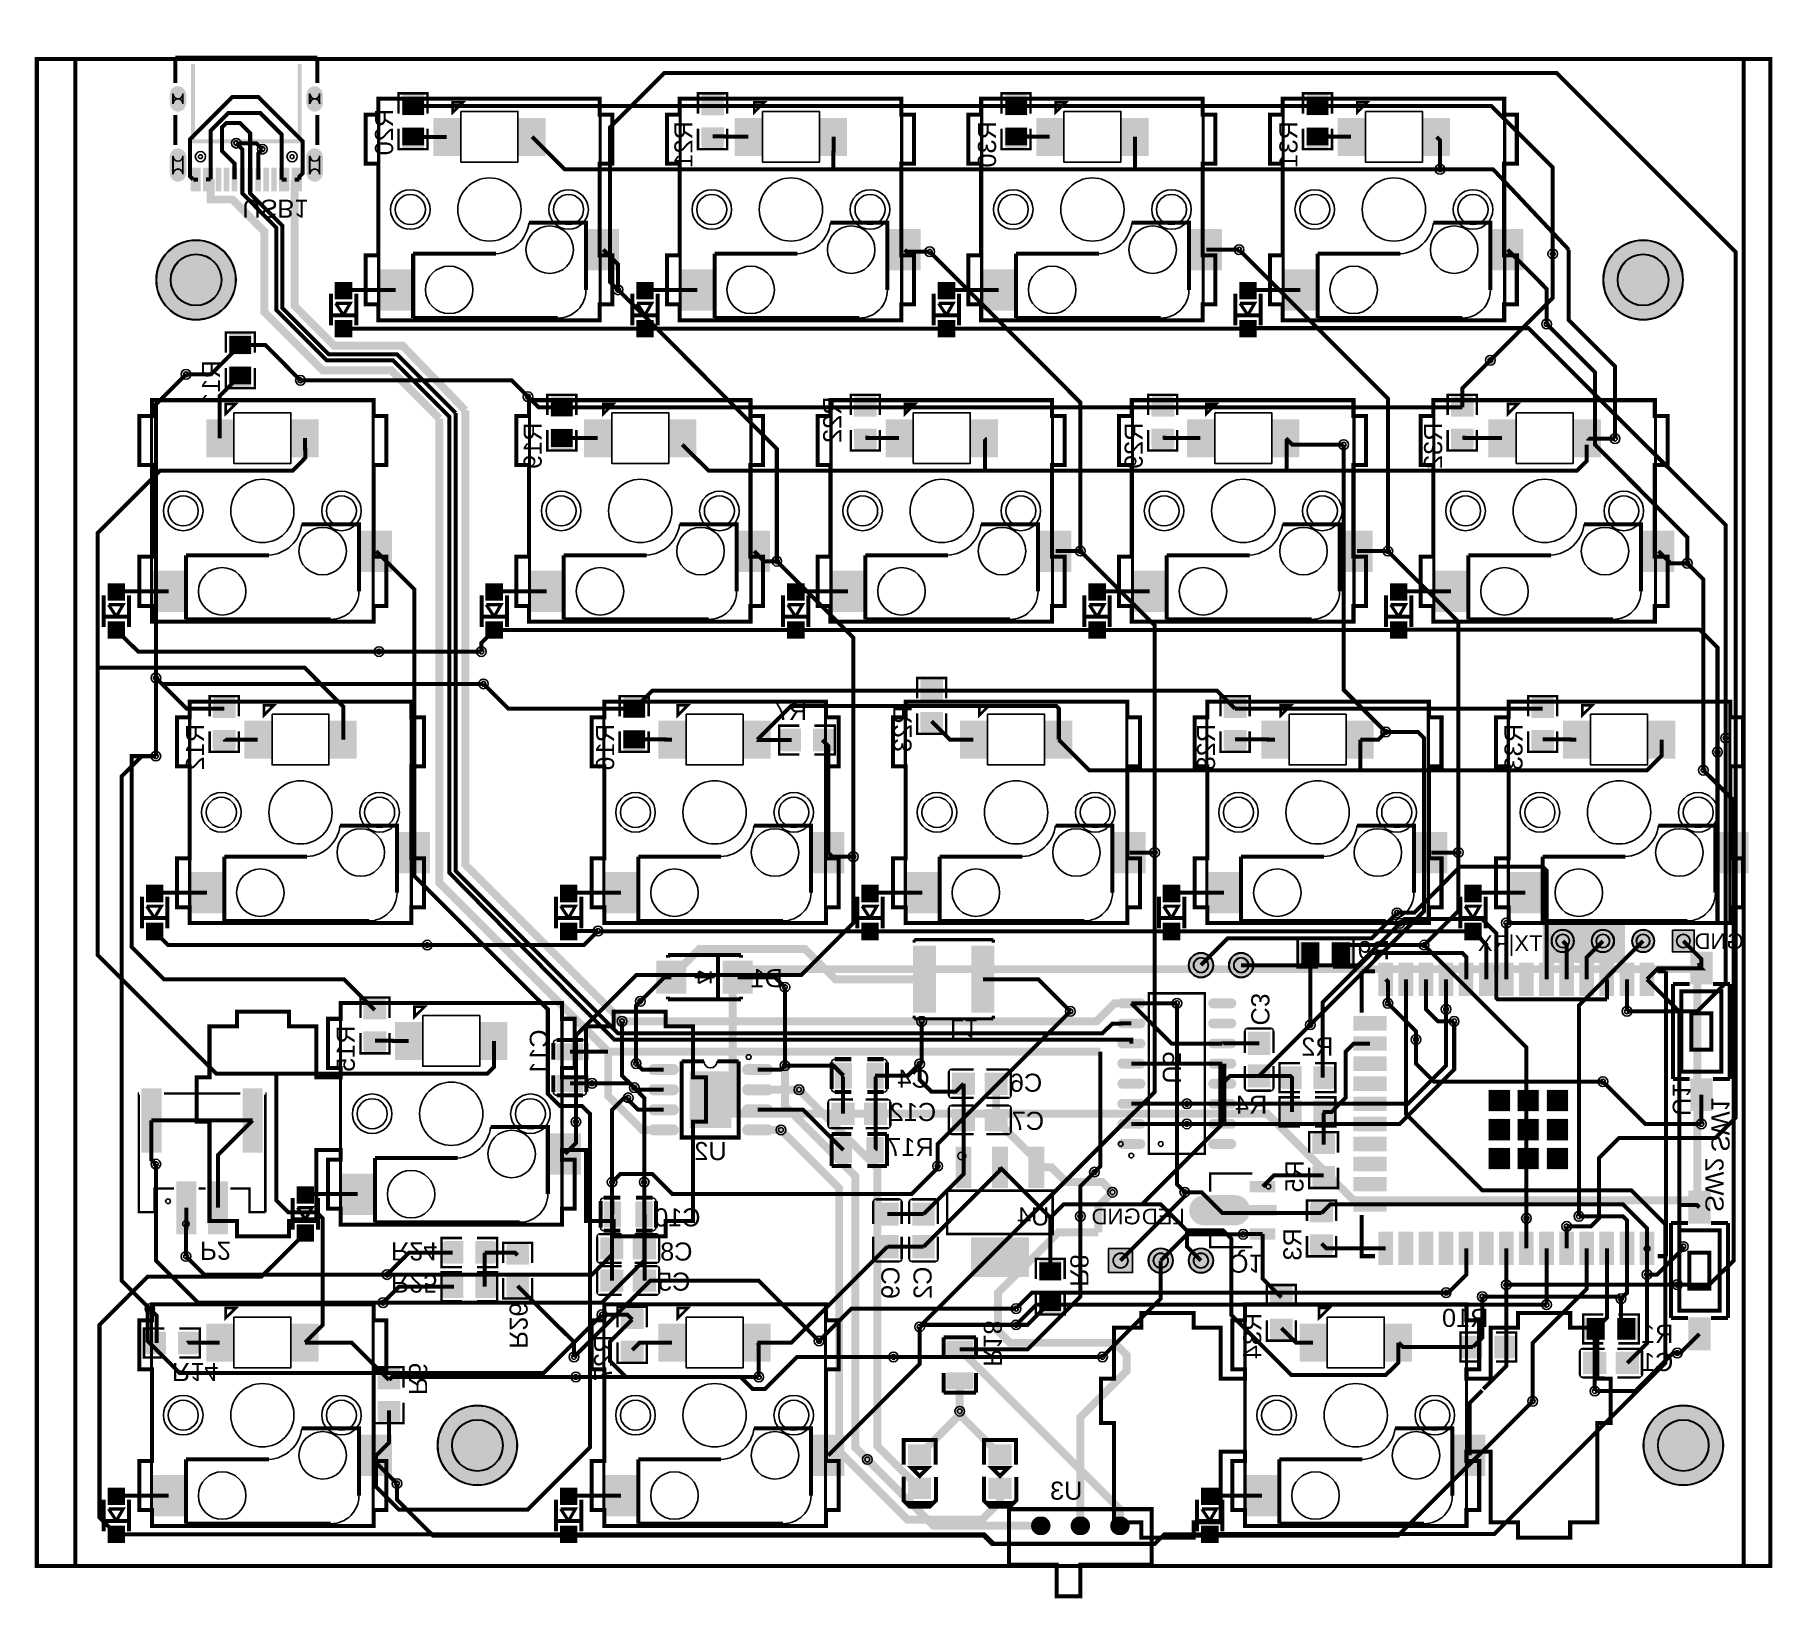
# Model space of a CAD drawing. Header units: millimetres. Extents: x -5 to 105, y -2 to 97.
import ezdxf

# ---------------------------------------------------------------- set-up
doc = ezdxf.new("R2010")
doc.units = ezdxf.units.MM
for name, color, linetype, true_color in [('BoardOutLine', 7, 'Continuous', 0xff00ff), ('BottomLayer', 7, 'Continuous', 0x0000ff), ('BottomPasteMaskLayer', 7, 'Continuous', 0x800000), ('BottomSilkLayer', 7, 'Continuous', 0x66cc33), ('BottomSolderMaskLayer', 7, 'Continuous', 0xaa00ff), ('Document', 7, 'Continuous', 0xffffff), ('Hole', 7, 'Continuous', 0x222222), ('Multi-Layer', 7, 'Continuous', 0xc0c0c0), ('TopLayer', 7, 'Continuous', 0xff0000), ('TopPasteMaskLayer', 7, 'Continuous', 0x808080), ('TopSilkLayer', 7, 'Continuous', 0xffcc00), ('TopSolderMaskLayer', 7, 'Continuous', 0x800080)]:
    doc.layers.add(name, color=color, linetype=linetype, true_color=true_color)
doc.styles.get("Standard").update_dxf_attribs({"font": 'arial.ttf'})

msp = doc.modelspace()

# ---------------------------------------------------------------- texts
at = {"layer": 'BottomSilkLayer', "text_generation_flag": 2}
for s, rotation, p in [('R20', 90, (17.53, 92.08)), ('R21', 90, (36.45, 91.31)), ('R30', 90, (55.63, 91.31)), ('R31', 90, (74.68, 91.31)), ('USB1', 180, (8, 86.35)), ('R11', 90, (6.6, 76.2)), ('R22', 90, (45.85, 73.91)), ('R19', 90, (26.92, 72.26)), ('R29', 90, (64.9, 72.26)), ('R32', 90, (83.82, 72.26)), ('R23', 90, (50.29, 54.36)), ('R12', 90, (5.59, 53.21)), ('R16', 90, (31.5, 53.21)), ('R28', 90, (69.47, 53.21)), ('R33', 90, (88.9, 53.21)), ('C3', 270, (71.76, 34.16)), ('L1', 180, (52.71, 34.54)), ('R15', 90, (15.11, 34.16)), ('C11', 90, (27.31, 33.91)), ('U5', 270, (66.17, 30.48)), ('U1', 270, (98.39, 28.45)), ('SW1', 270, (100.84, 26.16)), ('R5', 90, (75.06, 25.65)), ('SW2', 270, (100.46, 22.35)), ('R3', 90, (74.93, 21.34)), ('P2', 180, (5.33, 20.49)), ('R24', 180, (17.4, 20.45)), ('Q1', 180, (70.34, 19.68)), ('C9', 90, (49.53, 18.92)), ('C2', 90, (51.56, 18.92)), ('R8', 270, (60.33, 17.65)), ('R25', 180, (17.4, 18.42)), ('R26', 270, (24.89, 13.72)), ('R18', 270, (54.86, 12.59)), ('R34', 90, (72.39, 16)), ('R27', 90, (31.37, 14.61)), ('R14', 180, (3.56, 12.83)), ('R6', 270, (18.54, 10.8))]:
    msp.add_text(s, height=1.143, rotation=rotation, dxfattribs=at).set_placement(p)
for s, height, p in [('R7', 1.143, (43.69, 53.47)), ('TX|RX', 1, (90.17, 38.86)), ('GND', 1, (102.87, 38.99)), ('R9', 1.143, (80.52, 38.35)), ('D1', 1.143, (42.16, 36.58)), ('R2', 1.143, (76.96, 32.26)), ('C4', 1.143, (51.44, 30.23)), ('C6', 1.143, (58.55, 29.97)), ('R4', 1.143, (72.77, 28.58)), ('C12', 1.143, (51.85, 28.12)), ('C7', 1.143, (58.67, 27.56)), ('U2', 1.143, (38.61, 25.65)), ('R17', 1.143, (51.69, 25.91)), ('C10', 1.143, (36.96, 21.46)), ('U4', 1.143, (59, 21.52)), ('GND', 1, (64.77, 21.59)), ('LED', 1, (67.56, 21.59)), ('C8', 1.143, (36.45, 19.3)), ('C5', 1.143, (36.32, 17.4)), ('R10', 1.143, (86.74, 15.11)), ('R1', 1.143, (98.43, 14.1)), ('C1', 1.143, (98.43, 12.32)), ('U3', 1.143, (61.09, 4.19))]:
    msp.add_text(s, height=height, dxfattribs=at).set_placement(p)

# ---------------------------------------------------------------- hatches: boundary and pattern name
at = {"layer": 'BottomLayer'}
for points in [[(19.48, 91.71), (18.11, 91.71), (18.11, 92.85), (19.48, 92.85)], [(38.41, 91.71), (37.03, 91.71), (37.03, 92.85), (38.41, 92.85)], [(57.58, 91.71), (56.21, 91.71), (56.21, 92.85), (57.58, 92.85)], [(76.63, 91.71), (75.26, 91.71), (75.26, 92.85), (76.63, 92.85)], [(20.12, 91.47), (21.72, 91.47), (21.72, 89.17), (20.12, 89.17)], [(25.52, 91.47), (27.12, 91.47), (27.12, 89.17), (25.52, 89.17)], [(39.17, 91.47), (40.77, 91.47), (40.77, 89.17), (39.17, 89.17)], [(44.57, 91.47), (46.17, 91.47), (46.17, 89.17), (44.57, 89.17)], [(58.22, 91.47), (59.82, 91.47), (59.82, 89.17), (58.22, 89.17)], [(63.62, 91.47), (65.22, 91.47), (65.22, 89.17), (63.62, 89.17)], [(77.27, 91.47), (78.87, 91.47), (78.87, 89.17), (77.27, 89.17)], [(82.67, 91.47), (84.27, 91.47), (84.27, 89.17), (82.67, 89.17)], [(19.48, 90.91), (18.11, 90.91), (18.11, 89.78), (19.48, 89.78)], [(38.41, 90.91), (37.03, 90.91), (37.03, 89.78), (38.41, 89.78)], [(57.58, 90.91), (56.21, 90.91), (56.21, 89.78), (57.58, 89.78)], [(76.63, 90.91), (75.26, 90.91), (75.26, 89.78), (76.63, 89.78)], [(4.76, 86.9), (5.05, 86.9), (5.05, 88.35), (4.76, 88.35)], [(5.05, 86.9), (5.35, 86.9), (5.35, 88.35), (5.05, 88.35)], [(5.56, 86.9), (5.86, 86.9), (5.86, 88.35), (5.56, 88.35)], [(5.86, 86.9), (6.16, 86.9), (6.16, 88.35), (5.86, 88.35)], [(6.35, 86.9), (6.65, 86.9), (6.65, 88.35), (6.35, 88.35)], [(6.86, 86.9), (7.16, 86.9), (7.16, 88.35), (6.86, 88.35)], [(7.35, 86.9), (7.65, 86.9), (7.65, 88.35), (7.35, 88.35)], [(7.86, 86.9), (8.16, 86.9), (8.16, 88.35), (7.86, 88.35)], [(8.35, 86.9), (8.65, 86.9), (8.65, 88.35), (8.35, 88.35)], [(8.86, 86.9), (9.16, 86.9), (9.16, 88.35), (8.86, 88.35)], [(9.35, 86.9), (9.65, 86.9), (9.65, 88.35), (9.35, 88.35)], [(9.86, 86.9), (10.16, 86.9), (10.16, 88.35), (9.86, 88.35)], [(10.35, 86.9), (10.65, 86.9), (10.65, 88.35), (10.35, 88.35)], [(10.66, 86.9), (10.96, 86.9), (10.96, 88.35), (10.66, 88.35)], [(11.16, 86.9), (11.46, 86.9), (11.46, 88.35), (11.16, 88.35)], [(11.46, 86.9), (11.76, 86.9), (11.76, 88.35), (11.46, 88.35)], [(29.86, 84.44), (31.76, 84.44), (31.76, 81.94), (29.86, 81.94)], [(48.91, 84.44), (50.81, 84.44), (50.81, 81.94), (48.91, 81.94)], [(67.96, 84.44), (69.86, 84.44), (69.86, 81.94), (67.96, 81.94)], [(87.01, 84.44), (88.91, 84.44), (88.91, 81.94), (87.01, 81.94)], [(16.75, 81.9), (18.65, 81.9), (18.65, 79.4), (16.75, 79.4)], [(35.8, 81.9), (37.7, 81.9), (37.7, 79.4), (35.8, 79.4)], [(54.85, 81.9), (56.75, 81.9), (56.75, 79.4), (54.85, 79.4)], [(73.9, 81.9), (75.8, 81.9), (75.8, 79.4), (73.9, 79.4)], [(14.9, 81.1), (14.9, 80.1), (13.9, 80.1), (13.9, 81.1)], [(33.95, 81.1), (33.95, 80.1), (32.95, 80.1), (32.95, 81.1)], [(53, 81.1), (53, 80.1), (52, 80.1), (52, 81.1)], [(72.05, 81.1), (72.05, 80.1), (71.05, 80.1), (71.05, 81.1)], [(14.9, 78.7), (14.9, 77.7), (13.9, 77.7), (13.9, 78.7)], [(33.95, 78.7), (33.95, 77.7), (32.95, 77.7), (32.95, 78.7)], [(53, 78.7), (53, 77.7), (52, 77.7), (52, 78.7)], [(72.05, 78.7), (72.05, 77.7), (71.05, 77.7), (71.05, 78.7)], [(8.56, 76.6), (7.19, 76.6), (7.19, 77.73), (8.56, 77.73)], [(8.56, 75.8), (7.19, 75.8), (7.19, 74.67), (8.56, 74.67)], [(28.88, 72.66), (27.51, 72.66), (27.51, 73.8), (28.88, 73.8)], [(48.06, 72.66), (46.68, 72.66), (46.68, 73.8), (48.06, 73.8)], [(66.86, 72.66), (65.48, 72.66), (65.48, 73.8), (66.86, 73.8)], [(85.78, 72.66), (84.4, 72.66), (84.4, 73.8), (85.78, 73.8)], [(5.77, 72.42), (7.37, 72.42), (7.37, 70.12), (5.77, 70.12)], [(11.17, 72.42), (12.77, 72.42), (12.77, 70.12), (11.17, 70.12)], [(28.88, 71.86), (27.51, 71.86), (27.51, 70.73), (28.88, 70.73)], [(29.65, 72.42), (31.25, 72.42), (31.25, 70.12), (29.65, 70.12)], [(35.05, 72.42), (36.65, 72.42), (36.65, 70.12), (35.05, 70.12)], [(48.06, 71.86), (46.68, 71.86), (46.68, 70.73), (48.06, 70.73)], [(48.7, 72.42), (50.3, 72.42), (50.3, 70.12), (48.7, 70.12)], [(54.1, 72.42), (55.7, 72.42), (55.7, 70.12), (54.1, 70.12)], [(66.86, 71.86), (65.48, 71.86), (65.48, 70.73), (66.86, 70.73)], [(67.75, 72.42), (69.35, 72.42), (69.35, 70.12), (67.75, 70.12)], [(73.15, 72.42), (74.75, 72.42), (74.75, 70.12), (73.15, 70.12)], [(85.78, 71.86), (84.4, 71.86), (84.4, 70.73), (85.78, 70.73)], [(86.8, 72.42), (88.4, 72.42), (88.4, 70.12), (86.8, 70.12)], [(92.2, 72.42), (93.8, 72.42), (93.8, 70.12), (92.2, 70.12)], [(15.51, 65.39), (17.41, 65.39), (17.41, 62.89), (15.51, 62.89)], [(39.39, 65.39), (41.29, 65.39), (41.29, 62.89), (39.39, 62.89)], [(58.44, 65.39), (60.34, 65.39), (60.34, 62.89), (58.44, 62.89)], [(77.49, 65.39), (79.39, 65.39), (79.39, 62.89), (77.49, 62.89)], [(96.54, 65.39), (98.44, 65.39), (98.44, 62.89), (96.54, 62.89)], [(2.4, 62.85), (4.3, 62.85), (4.3, 60.35), (2.4, 60.35)], [(26.28, 62.85), (28.18, 62.85), (28.18, 60.35), (26.28, 60.35)], [(45.33, 62.85), (47.23, 62.85), (47.23, 60.35), (45.33, 60.35)], [(64.38, 62.85), (66.28, 62.85), (66.28, 60.35), (64.38, 60.35)], [(83.43, 62.85), (85.33, 62.85), (85.33, 60.35), (83.43, 60.35)], [(0.55, 62.05), (0.55, 61.05), (-0.45, 61.05), (-0.45, 62.05)], [(24.42, 62.05), (24.42, 61.05), (23.42, 61.05), (23.42, 62.05)], [(43.47, 62.05), (43.47, 61.05), (42.47, 61.05), (42.47, 62.05)], [(62.52, 62.05), (62.52, 61.05), (61.52, 61.05), (61.52, 62.05)], [(81.57, 62.05), (81.57, 61.05), (80.57, 61.05), (80.57, 62.05)], [(0.55, 59.65), (0.55, 58.65), (-0.45, 58.65), (-0.45, 59.65)], [(24.42, 59.65), (24.42, 58.65), (23.42, 58.65), (23.42, 59.65)], [(43.47, 59.65), (43.47, 58.65), (42.47, 58.65), (42.47, 59.65)], [(62.52, 59.65), (62.52, 58.65), (61.52, 58.65), (61.52, 59.65)], [(81.57, 59.65), (81.57, 58.65), (80.57, 58.65), (80.57, 59.65)], [(52.25, 54.76), (50.87, 54.76), (50.87, 55.89), (52.25, 55.89)], [(7.55, 53.61), (6.17, 53.61), (6.17, 54.75), (7.55, 54.75)], [(33.45, 53.61), (32.08, 53.61), (32.08, 54.75), (33.45, 54.75)], [(52.25, 53.96), (50.87, 53.96), (50.87, 52.82), (52.25, 52.82)], [(71.43, 53.61), (70.05, 53.61), (70.05, 54.75), (71.43, 54.75)], [(90.86, 53.61), (89.48, 53.61), (89.48, 54.75), (90.86, 54.75)], [(7.55, 52.81), (6.17, 52.81), (6.17, 51.68), (7.55, 51.68)], [(8.18, 53.37), (9.78, 53.37), (9.78, 51.07), (8.18, 51.07)], [(13.58, 53.37), (15.18, 53.37), (15.18, 51.07), (13.58, 51.07)], [(33.45, 52.81), (32.08, 52.81), (32.08, 51.68), (33.45, 51.68)], [(34.35, 53.37), (35.95, 53.37), (35.95, 51.07), (34.35, 51.07)], [(39.75, 53.37), (41.35, 53.37), (41.35, 51.07), (39.75, 51.07)], [(43.29, 51.51), (43.29, 52.89), (42.16, 52.89), (42.16, 51.51)], [(44.09, 51.51), (44.09, 52.89), (45.22, 52.89), (45.22, 51.51)], [(53.4, 53.37), (55, 53.37), (55, 51.07), (53.4, 51.07)], [(58.8, 53.37), (60.4, 53.37), (60.4, 51.07), (58.8, 51.07)], [(71.43, 52.81), (70.05, 52.81), (70.05, 51.68), (71.43, 51.68)], [(72.45, 53.37), (74.05, 53.37), (74.05, 51.07), (72.45, 51.07)], [(77.85, 53.37), (79.45, 53.37), (79.45, 51.07), (77.85, 51.07)], [(90.86, 52.81), (89.48, 52.81), (89.48, 51.68), (90.86, 51.68)], [(91.5, 53.37), (93.1, 53.37), (93.1, 51.07), (91.5, 51.07)], [(96.9, 53.37), (98.5, 53.37), (98.5, 51.07), (96.9, 51.07)], [(17.92, 46.34), (19.82, 46.34), (19.82, 43.84), (17.92, 43.84)], [(44.08, 46.34), (45.98, 46.34), (45.98, 43.84), (44.08, 43.84)], [(63.13, 46.34), (65.03, 46.34), (65.03, 43.84), (63.13, 43.84)], [(82.18, 46.34), (84.08, 46.34), (84.08, 43.84), (82.18, 43.84)], [(101.23, 46.34), (103.13, 46.34), (103.13, 43.84), (101.23, 43.84)], [(2.96, 43), (2.96, 42), (1.96, 42), (1.96, 43)], [(4.82, 43.8), (6.72, 43.8), (6.72, 41.3), (4.82, 41.3)], [(29.12, 43), (29.12, 42), (28.12, 42), (28.12, 43)], [(30.98, 43.8), (32.88, 43.8), (32.88, 41.3), (30.98, 41.3)], [(48.17, 43), (48.17, 42), (47.17, 42), (47.17, 43)], [(50.03, 43.8), (51.93, 43.8), (51.93, 41.3), (50.03, 41.3)], [(67.22, 43), (67.22, 42), (66.22, 42), (66.22, 43)], [(69.08, 43.8), (70.98, 43.8), (70.98, 41.3), (69.08, 41.3)], [(86.27, 43), (86.27, 42), (85.27, 42), (85.27, 43)], [(88.13, 43.8), (90.03, 43.8), (90.03, 41.3), (88.13, 41.3)], [(2.96, 40.6), (2.96, 39.6), (1.96, 39.6), (1.96, 40.6)], [(29.12, 40.6), (29.12, 39.6), (28.12, 39.6), (28.12, 40.6)], [(48.17, 40.6), (48.17, 39.6), (47.17, 39.6), (47.17, 40.6)], [(67.22, 40.6), (67.22, 39.6), (66.22, 39.6), (66.22, 40.6)], [(86.27, 40.6), (86.27, 39.6), (85.27, 39.6), (85.27, 40.6)], [(50.41, 34.98), (51.81, 34.98), (51.81, 39.18), (50.41, 39.18)], [(54.11, 34.98), (55.51, 34.98), (55.51, 39.18), (54.11, 39.18)], [(76.05, 38.05), (76.05, 39.42), (74.92, 39.42), (74.92, 38.05)], [(76.85, 38.05), (76.85, 39.42), (77.99, 39.42), (77.99, 38.05)], [(100.89, 36.78), (100.89, 38.78), (99.51, 38.78), (99.51, 36.78)], [(34.21, 36.21), (36.01, 36.21), (36.01, 38.21), (34.21, 38.21)], [(38.41, 36.21), (40.21, 36.21), (40.21, 38.21), (38.41, 38.21)], [(79.81, 38.08), (79.81, 36.08), (80.71, 36.08), (80.71, 38.08)], [(81.08, 38.08), (81.08, 36.08), (81.98, 36.08), (81.98, 38.08)], [(82.35, 38.08), (82.35, 36.08), (83.25, 36.08), (83.25, 38.08)], [(83.62, 38.08), (83.62, 36.08), (84.52, 36.08), (84.52, 38.08)], [(84.89, 38.08), (84.89, 36.08), (85.79, 36.08), (85.79, 38.08)], [(86.16, 38.08), (86.16, 36.08), (87.06, 36.08), (87.06, 38.08)], [(87.43, 38.08), (87.43, 36.08), (88.33, 36.08), (88.33, 38.08)], [(88.7, 38.08), (88.7, 36.08), (89.6, 36.08), (89.6, 38.08)], [(89.97, 38.08), (89.97, 36.08), (90.87, 36.08), (90.87, 38.08)], [(91.24, 38.08), (91.24, 36.08), (92.14, 36.08), (92.14, 38.08)], [(92.51, 38.08), (92.51, 36.08), (93.41, 36.08), (93.41, 38.08)], [(93.78, 38.08), (93.78, 36.08), (94.68, 36.08), (94.68, 38.08)], [(95.05, 38.08), (95.05, 36.08), (95.95, 36.08), (95.95, 38.08)], [(96.32, 38.08), (96.32, 36.08), (97.22, 36.08), (97.22, 38.08)], [(17.07, 34.56), (15.69, 34.56), (15.69, 35.7), (17.07, 35.7)], [(64.78, 35.84, -0.785398), (64.78, 35.28), (63.59, 35.28, -0.785398), (63.59, 35.84)], [(70.52, 35.84, -0.785398), (70.52, 35.28), (69.34, 35.28, -0.785398), (69.34, 35.84)], [(17.71, 34.32), (19.31, 34.32), (19.31, 32.02), (17.71, 32.02)], [(23.11, 34.32), (24.71, 34.32), (24.71, 32.02), (23.11, 32.02)], [(64.78, 34.57, -0.785398), (64.78, 34.01), (63.59, 34.01, -0.785398), (63.59, 34.57)], [(70.52, 34.57, -0.785398), (70.52, 34.01), (69.34, 34.01, -0.785398), (69.34, 34.57)], [(80.26, 33.84), (80.26, 34.74), (78.26, 34.74), (78.26, 33.84)], [(17.07, 33.76), (15.69, 33.76), (15.69, 32.63), (17.07, 32.63)], [(27.93, 33), (27.93, 32), (29.48, 32), (29.48, 33)], [(64.78, 33.3, -0.785398), (64.78, 32.74), (63.59, 32.74, -0.785398), (63.59, 33.3)], [(70.52, 33.3, -0.785398), (70.52, 32.74), (69.34, 32.74, -0.785398), (69.34, 33.3)], [(71.59, 32.33), (72.94, 32.33), (72.94, 33.74), (71.59, 33.74)], [(80.26, 32.57), (80.26, 33.47), (78.26, 33.47), (78.26, 32.57)], [(64.78, 32.03, -0.785398), (64.78, 31.47), (63.59, 31.47, -0.785398), (63.59, 32.03)], [(70.52, 32.03, -0.785398), (70.52, 31.47), (69.34, 31.47, -0.785398), (69.34, 32.03)], [(80.26, 31.3), (80.26, 32.2), (78.26, 32.2), (78.26, 31.3)], [(27.93, 31), (27.93, 30), (29.48, 30), (29.48, 31)], [(35.22, 31.67, -0.785398), (35.22, 31.07), (34.02, 31.07, -0.785398), (34.02, 31.67)], [(38.87, 27.74), (38.87, 31.19), (36.31, 31.19), (36.31, 27.74)], [(41.16, 31.67, -0.785398), (41.16, 31.07), (39.96, 31.07, -0.785398), (39.96, 31.67)], [(46.49, 31.76), (45.49, 31.76), (45.49, 30.21), (46.49, 30.21)], [(48.49, 31.76), (47.49, 31.76), (47.49, 30.21), (48.49, 30.21)], [(54.29, 31.16), (54.29, 29.81), (52.88, 29.81), (52.88, 31.16)], [(54.94, 31.16), (54.94, 29.81), (56.35, 29.81), (56.35, 31.16)], [(64.78, 30.76, -0.785398), (64.78, 30.2), (63.59, 30.2, -0.785398), (63.59, 30.76)], [(70.52, 30.76, -0.785398), (70.52, 30.2), (69.34, 30.2, -0.785398), (69.34, 30.76)], [(71.59, 31.68), (72.94, 31.68), (72.94, 30.27), (71.59, 30.27)], [(74.91, 30.17), (74.91, 31.55), (73.78, 31.55), (73.78, 30.17)], [(75.71, 30.17), (75.71, 31.55), (76.84, 31.55), (76.84, 30.17)], [(80.26, 30.03), (80.26, 30.93), (78.26, 30.93), (78.26, 30.03)], [(100.89, 28.78), (100.89, 30.78), (99.51, 30.78), (99.51, 28.78)], [(1.65, 26.16), (2.87, 26.16), (2.87, 30.16), (1.65, 30.16)], [(8.05, 26.16), (9.27, 26.16), (9.27, 30.16), (8.05, 30.16)], [(35.22, 30.4, -0.785398), (35.22, 29.8), (34.02, 29.8, -0.785398), (34.02, 30.4)], [(41.16, 30.4, -0.785398), (41.16, 29.8), (39.96, 29.8, -0.785398), (39.96, 30.4)], [(80.26, 28.76), (80.26, 29.66), (78.26, 29.66), (78.26, 28.76)], [(86.77, 28.75), (88.1, 28.75), (88.1, 30.08), (86.77, 30.08)], [(88.6, 28.75), (89.93, 28.75), (89.93, 30.08), (88.6, 30.08)], [(90.44, 28.75), (91.77, 28.75), (91.77, 30.08), (90.44, 30.08)], [(35.22, 29.13, -0.785398), (35.22, 28.53), (34.02, 28.53, -0.785398), (34.02, 29.13)], [(41.16, 29.13, -0.785398), (41.16, 28.53), (39.96, 28.53, -0.785398), (39.96, 29.13)], [(46.67, 29.25), (46.67, 27.9), (45.26, 27.9), (45.26, 29.25)], [(47.32, 29.25), (47.32, 27.9), (48.73, 27.9), (48.73, 29.25)], [(54.29, 28.87), (54.29, 27.52), (52.88, 27.52), (52.88, 28.87)], [(54.94, 28.87), (54.94, 27.52), (56.35, 27.52), (56.35, 28.87)], [(64.78, 29.49, -0.785398), (64.78, 28.93), (63.59, 28.93, -0.785398), (63.59, 29.49)], [(70.52, 29.49, -0.785398), (70.52, 28.93), (69.34, 28.93, -0.785398), (69.34, 29.49)], [(74.91, 28.01), (74.91, 29.39), (73.78, 29.39), (73.78, 28.01)], [(75.71, 28.01), (75.71, 29.39), (76.84, 29.39), (76.84, 28.01)], [(35.22, 27.86, -0.785398), (35.22, 27.26), (34.02, 27.26, -0.785398), (34.02, 27.86)], [(41.16, 27.86, -0.785398), (41.16, 27.26), (39.96, 27.26, -0.785398), (39.96, 27.86)], [(64.78, 28.22, -0.785398), (64.78, 27.66), (63.59, 27.66, -0.785398), (63.59, 28.22)], [(70.52, 28.22, -0.785398), (70.52, 27.66), (69.34, 27.66, -0.785398), (69.34, 28.22)], [(80.26, 27.49), (80.26, 28.39), (78.26, 28.39), (78.26, 27.49)], [(86.77, 26.91), (88.1, 26.91), (88.1, 28.24), (86.77, 28.24)], [(88.6, 26.91), (89.93, 26.91), (89.93, 28.24), (88.6, 28.24)], [(90.44, 26.91), (91.77, 26.91), (91.77, 28.24), (90.44, 28.24)], [(27.45, 27.29), (29.35, 27.29), (29.35, 24.79), (27.45, 24.79)], [(45.49, 25.51), (46.49, 25.51), (46.49, 27.06), (45.49, 27.06)], [(47.49, 25.51), (48.49, 25.51), (48.49, 27.06), (47.49, 27.06)], [(53.09, 26.42), (54.07, 26.42), (54.07, 23.95), (53.09, 23.95)], [(55.39, 26.42), (56.37, 26.42), (56.37, 23.95), (55.39, 23.95)], [(57.69, 26.42), (58.67, 26.42), (58.67, 23.95), (57.69, 23.95)], [(64.78, 26.95, -0.785398), (64.78, 26.39), (63.59, 26.39, -0.785398), (63.59, 26.95)], [(70.52, 26.95, -0.785398), (70.52, 26.39), (69.34, 26.39, -0.785398), (69.34, 26.95)], [(77.02, 26.05), (75.64, 26.05), (75.64, 27.19), (77.02, 27.19)], [(80.26, 26.22), (80.26, 27.12), (78.26, 27.12), (78.26, 26.22)], [(86.77, 25.08), (88.1, 25.08), (88.1, 26.41), (86.77, 26.41)], [(88.6, 25.08), (89.93, 25.08), (89.93, 26.41), (88.6, 26.41)], [(90.44, 25.08), (91.77, 25.08), (91.77, 26.41), (90.44, 26.41)], [(77.02, 25.25), (75.64, 25.25), (75.64, 24.12), (77.02, 24.12)], [(80.26, 24.95), (80.26, 25.85), (78.26, 25.85), (78.26, 24.95)], [(3.86, 20.99), (5.06, 20.99), (5.06, 24.29), (3.86, 24.29)], [(5.86, 20.99), (7.06, 20.99), (7.06, 24.29), (5.86, 24.29)], [(14.34, 24.75), (16.24, 24.75), (16.24, 22.25), (14.34, 22.25)], [(73.26, 24.31), (73.26, 23.64), (71.69, 23.64), (71.69, 24.31)], [(80.26, 23.68), (80.26, 24.58), (78.26, 24.58), (78.26, 23.68)], [(12.49, 23.95), (12.49, 22.95), (11.49, 22.95), (11.49, 23.95)], [(68.84, 21.53), (70.69, 21.53), (70.74, 21.53), (70.78, 21.53), (70.82, 21.54), (70.87, 21.55), (70.91, 21.56), (70.95, 21.57), (71, 21.58), (71.04, 21.6), (71.08, 21.61), (71.12, 21.63), (71.16, 21.65), (71.2, 21.68), (71.24, 21.7), (71.27, 21.73), (71.31, 21.75), (71.34, 21.78), (71.37, 21.82), (71.4, 21.85), (71.43, 21.88), (71.46, 21.92), (71.48, 21.95), (71.51, 21.99), (71.53, 22.03), (71.55, 22.07), (71.57, 22.15), (73.26, 22.15), (73.26, 22.81), (71.57, 22.81), (71.55, 22.89), (71.53, 22.93), (71.51, 22.97), (71.48, 23), (71.46, 23.04), (71.43, 23.08), (71.4, 23.11), (71.37, 23.14), (71.34, 23.17), (71.31, 23.2), (71.27, 23.23), (71.24, 23.26), (71.2, 23.28), (71.16, 23.31), (71.12, 23.33), (71.08, 23.35), (71.04, 23.36), (71, 23.38), (70.95, 23.39), (70.91, 23.4), (70.87, 23.41), (70.82, 23.42), (70.78, 23.43), (70.74, 23.43), (70.69, 23.43), (68.84, 23.43), (68.79, 23.43), (68.75, 23.43), (68.7, 23.42), (68.66, 23.41), (68.62, 23.4), (68.57, 23.39), (68.53, 23.38), (68.49, 23.36), (68.45, 23.35), (68.41, 23.33), (68.37, 23.31), (68.33, 23.28), (68.29, 23.26), (68.26, 23.23), (68.22, 23.2), (68.19, 23.17), (68.16, 23.14), (68.13, 23.11), (68.1, 23.08), (68.07, 23.04), (68.05, 23), (68.02, 22.97), (68, 22.93), (67.98, 22.89), (67.96, 22.85), (67.95, 22.81), (67.93, 22.76), (67.92, 22.72), (67.91, 22.68), (67.9, 22.63), (67.89, 22.59), (67.89, 22.55), (67.89, 22.5), (67.89, 22.46), (67.89, 22.41), (67.89, 22.37), (67.9, 22.32), (67.91, 22.28), (67.92, 22.24), (67.93, 22.19), (67.95, 22.15), (67.96, 22.11), (67.98, 22.07), (68, 22.03), (68.02, 21.99), (68.05, 21.95), (68.07, 21.92), (68.1, 21.88), (68.13, 21.85), (68.16, 21.82), (68.19, 21.78), (68.22, 21.75), (68.26, 21.73), (68.29, 21.7), (68.33, 21.68), (68.37, 21.65), (68.41, 21.63), (68.45, 21.61), (68.49, 21.6), (68.53, 21.58), (68.57, 21.57), (68.62, 21.56), (68.66, 21.55), (68.7, 21.54), (68.75, 21.53), (68.79, 21.53), (68.84, 21.53)], [(80.26, 22.41), (80.26, 23.31), (78.26, 23.31), (78.26, 22.41)], [(100.77, 21.67), (100.77, 23.67), (99.39, 23.67), (99.39, 21.67)], [(31.89, 23), (30.89, 23), (30.89, 21.45), (31.89, 21.45)], [(33.89, 23), (32.89, 23), (32.89, 21.45), (33.89, 21.45)], [(49.44, 21.53), (48.09, 21.53), (48.09, 22.94), (49.44, 22.94)], [(51.73, 21.53), (50.38, 21.53), (50.38, 22.94), (51.73, 22.94)], [(76.89, 21.74), (75.51, 21.74), (75.51, 22.87), (76.89, 22.87)], [(12.49, 21.55), (12.49, 20.55), (11.49, 20.55), (11.49, 21.55)], [(49.44, 20.88), (48.09, 20.88), (48.09, 19.47), (49.44, 19.47)], [(51.73, 20.88), (50.38, 20.88), (50.38, 19.47), (51.73, 19.47)], [(73.26, 21.31), (73.26, 20.64), (71.69, 20.64), (71.69, 21.31)], [(76.89, 20.94), (75.51, 20.94), (75.51, 19.8), (76.89, 19.8)], [(80.71, 19.08), (80.71, 21.08), (79.81, 21.08), (79.81, 19.08)], [(81.98, 19.08), (81.98, 21.08), (81.08, 21.08), (81.08, 19.08)], [(83.25, 19.08), (83.25, 21.08), (82.35, 21.08), (82.35, 19.08)], [(84.52, 19.08), (84.52, 21.08), (83.62, 21.08), (83.62, 19.08)], [(85.79, 19.08), (85.79, 21.08), (84.89, 21.08), (84.89, 19.08)], [(87.06, 19.08), (87.06, 21.08), (86.16, 21.08), (86.16, 19.08)], [(88.33, 19.08), (88.33, 21.08), (87.43, 21.08), (87.43, 19.08)], [(89.6, 19.08), (89.6, 21.08), (88.7, 21.08), (88.7, 19.08)], [(90.87, 19.08), (90.87, 21.08), (89.97, 21.08), (89.97, 19.08)], [(92.14, 19.08), (92.14, 21.08), (91.24, 21.08), (91.24, 19.08)], [(93.41, 19.08), (93.41, 21.08), (92.51, 21.08), (92.51, 19.08)], [(94.68, 19.08), (94.68, 21.08), (93.78, 21.08), (93.78, 19.08)], [(95.95, 19.08), (95.95, 21.08), (95.05, 21.08), (95.05, 19.08)], [(97.22, 19.08), (97.22, 21.08), (96.32, 21.08), (96.32, 19.08)], [(21.95, 20.5), (21.95, 19.12), (20.82, 19.12), (20.82, 20.5)], [(22.75, 20.5), (22.75, 19.12), (23.88, 19.12), (23.88, 20.5)], [(26.09, 19.07), (24.71, 19.07), (24.71, 20.2), (26.09, 20.2)], [(32.06, 19.39), (32.06, 20.74), (30.65, 20.74), (30.65, 19.39)], [(32.71, 19.39), (32.71, 20.74), (34.12, 20.74), (34.12, 19.39)], [(57.68, 20.75), (54.08, 20.75), (54.08, 18.28), (57.68, 18.28)], [(32.06, 17.36), (32.06, 18.71), (30.65, 18.71), (30.65, 17.36)], [(32.71, 17.36), (32.71, 18.71), (34.12, 18.71), (34.12, 17.36)], [(58.37, 18.05), (59.74, 18.05), (59.74, 19.19), (58.37, 19.19)], [(21.95, 16.96), (21.95, 18.34), (20.82, 18.34), (20.82, 16.96)], [(22.75, 16.96), (22.75, 18.34), (23.88, 18.34), (23.88, 16.96)], [(26.09, 18.27), (24.71, 18.27), (24.71, 17.14), (26.09, 17.14)], [(58.37, 17.25), (59.74, 17.25), (59.74, 16.12), (58.37, 16.12)], [(74.35, 16.4), (72.97, 16.4), (72.97, 17.53), (74.35, 17.53)], [(33.33, 15.01), (31.95, 15.01), (31.95, 16.14), (33.33, 16.14)], [(74.35, 15.6), (72.97, 15.6), (72.97, 14.47), (74.35, 14.47)], [(94.09, 14.3), (94.09, 15.67), (92.96, 15.67), (92.96, 14.3)], [(94.89, 14.3), (94.89, 15.67), (96.02, 15.67), (96.02, 14.3)], [(100.77, 13.67), (100.77, 15.67), (99.39, 15.67), (99.39, 13.67)], [(3.16, 14.79), (3.16, 13.41), (2.02, 13.41), (2.02, 14.79)], [(3.96, 14.79), (3.96, 13.41), (5.09, 13.41), (5.09, 14.79)], [(5.77, 15.27), (7.37, 15.27), (7.37, 12.97), (5.77, 12.97)], [(11.17, 15.27), (12.77, 15.27), (12.77, 12.97), (11.17, 12.97)], [(34.35, 15.27), (35.95, 15.27), (35.95, 12.97), (34.35, 12.97)], [(39.75, 15.27), (41.35, 15.27), (41.35, 12.97), (39.75, 12.97)], [(74.86, 15.27), (76.46, 15.27), (76.46, 12.97), (74.86, 12.97)], [(80.26, 15.27), (81.86, 15.27), (81.86, 12.97), (80.26, 12.97)], [(86.34, 13.15), (86.34, 14.53), (85.21, 14.53), (85.21, 13.15)], [(87.14, 13.15), (87.14, 14.53), (88.27, 14.53), (88.27, 13.15)], [(33.33, 14.21), (31.95, 14.21), (31.95, 13.07), (33.33, 13.07)], [(54.12, 13.2), (54.12, 14.2), (52.57, 14.2), (52.57, 13.2)], [(94.16, 12.15), (94.16, 13.5), (92.75, 13.5), (92.75, 12.15)], [(94.81, 12.15), (94.81, 13.5), (96.22, 13.5), (96.22, 12.15)], [(16.58, 11.2), (17.96, 11.2), (17.96, 12.33), (16.58, 12.33)], [(54.12, 11.2), (54.12, 12.2), (52.57, 12.2), (52.57, 11.2)], [(16.58, 10.4), (17.96, 10.4), (17.96, 9.26), (16.58, 9.26)], [(15.51, 8.24), (17.41, 8.24), (17.41, 5.74), (15.51, 5.74)], [(44.08, 8.24), (45.98, 8.24), (45.98, 5.74), (44.08, 5.74)], [(84.6, 8.24), (86.5, 8.24), (86.5, 5.74), (84.6, 5.74)], [(2.4, 5.7), (4.3, 5.7), (4.3, 3.19), (2.4, 3.19)], [(30.98, 5.7), (32.88, 5.7), (32.88, 3.19), (30.98, 3.19)], [(71.49, 5.7), (73.39, 5.7), (73.39, 3.19), (71.49, 3.19)], [(0.55, 4.9), (0.55, 3.9), (-0.45, 3.9), (-0.45, 4.9)], [(29.12, 4.9), (29.12, 3.9), (28.12, 3.9), (28.12, 4.9)], [(69.64, 4.9), (69.64, 3.9), (68.64, 3.9), (68.64, 4.9)], [(0.55, 2.5), (0.55, 1.5), (-0.45, 1.5), (-0.45, 2.5)], [(29.12, 2.5), (29.12, 1.5), (28.12, 1.5), (28.12, 2.5)], [(69.64, 2.5), (69.64, 1.5), (68.64, 1.5), (68.64, 2.5)]]:
    msp.add_hatch(color=256, dxfattribs=at).paths.add_polyline_path(points)
at = {"layer": 'BottomPasteMaskLayer'}
for points in [[(3.43, 92.42), (3.44, 92.39), (3.44, 92.35), (3.44, 92.32), (3.45, 92.29), (3.46, 92.26), (3.47, 92.23), (3.48, 92.2), (3.5, 92.17), (3.52, 92.15), (3.53, 92.12), (3.55, 92.09), (3.58, 92.07), (3.6, 92.05), (3.62, 92.03), (3.65, 92.01), (3.68, 91.99), (3.7, 91.97), (3.73, 91.96), (3.76, 91.95), (3.79, 91.94), (3.82, 91.93), (3.86, 91.92), (3.89, 91.92), (3.92, 91.92), (3.95, 91.92), (3.98, 91.92), (4.01, 91.92), (4.05, 91.93), (4.08, 91.94), (4.11, 91.95), (4.14, 91.96), (4.17, 91.97), (4.19, 91.99), (4.22, 92.01), (4.25, 92.03), (4.27, 92.05), (4.29, 92.07), (4.32, 92.09), (4.34, 92.12), (4.35, 92.15), (4.37, 92.17), (4.39, 92.2), (4.4, 92.23), (4.41, 92.26), (4.42, 92.29), (4.43, 92.32), (4.43, 92.35), (4.43, 92.39), (4.43, 92.42), (4.43, 93.02), (4.43, 93.05), (4.43, 93.08), (4.43, 93.11), (4.42, 93.15), (4.41, 93.18), (4.4, 93.21), (4.39, 93.24), (4.37, 93.26), (4.35, 93.29), (4.34, 93.32), (4.32, 93.34), (4.29, 93.37), (4.27, 93.39), (4.25, 93.41), (4.22, 93.43), (4.19, 93.45), (4.17, 93.46), (4.14, 93.48), (4.11, 93.49), (4.08, 93.5), (4.05, 93.51), (4.01, 93.51), (3.98, 93.52), (3.95, 93.52), (3.92, 93.52), (3.89, 93.52), (3.86, 93.51), (3.82, 93.51), (3.79, 93.5), (3.76, 93.49), (3.73, 93.48), (3.7, 93.46), (3.68, 93.45), (3.65, 93.43), (3.62, 93.41), (3.6, 93.39), (3.58, 93.37), (3.55, 93.34), (3.53, 93.32), (3.52, 93.29), (3.5, 93.26), (3.48, 93.24), (3.47, 93.21), (3.46, 93.18), (3.45, 93.15), (3.44, 93.11), (3.44, 93.08), (3.44, 93.05), (3.43, 93.02)], [(12.08, 92.42), (12.08, 92.39), (12.08, 92.35), (12.08, 92.32), (12.09, 92.29), (12.1, 92.26), (12.11, 92.23), (12.12, 92.2), (12.14, 92.17), (12.16, 92.15), (12.17, 92.12), (12.19, 92.09), (12.22, 92.07), (12.24, 92.05), (12.26, 92.03), (12.29, 92.01), (12.32, 91.99), (12.34, 91.97), (12.37, 91.96), (12.4, 91.95), (12.43, 91.94), (12.46, 91.93), (12.5, 91.92), (12.53, 91.92), (12.56, 91.92), (12.59, 91.92), (12.62, 91.92), (12.65, 91.92), (12.69, 91.93), (12.72, 91.94), (12.75, 91.95), (12.78, 91.96), (12.81, 91.97), (12.83, 91.99), (12.86, 92.01), (12.89, 92.03), (12.91, 92.05), (12.93, 92.07), (12.96, 92.09), (12.98, 92.12), (12.99, 92.15), (13.01, 92.17), (13.03, 92.2), (13.04, 92.23), (13.05, 92.26), (13.06, 92.29), (13.07, 92.32), (13.07, 92.35), (13.07, 92.39), (13.08, 92.42), (13.08, 93.02), (13.07, 93.05), (13.07, 93.08), (13.07, 93.11), (13.06, 93.15), (13.05, 93.18), (13.04, 93.21), (13.03, 93.24), (13.01, 93.26), (12.99, 93.29), (12.98, 93.32), (12.96, 93.34), (12.93, 93.37), (12.91, 93.39), (12.89, 93.41), (12.86, 93.43), (12.83, 93.45), (12.81, 93.46), (12.78, 93.48), (12.75, 93.49), (12.72, 93.5), (12.69, 93.51), (12.65, 93.51), (12.62, 93.52), (12.59, 93.52), (12.56, 93.52), (12.53, 93.52), (12.5, 93.51), (12.46, 93.51), (12.43, 93.5), (12.4, 93.49), (12.37, 93.48), (12.34, 93.46), (12.32, 93.45), (12.29, 93.43), (12.26, 93.41), (12.24, 93.39), (12.22, 93.37), (12.19, 93.34), (12.17, 93.32), (12.16, 93.29), (12.14, 93.26), (12.12, 93.24), (12.11, 93.21), (12.1, 93.18), (12.09, 93.15), (12.08, 93.11), (12.08, 93.08), (12.08, 93.05), (12.08, 93.02)], [(19.44, 93.01), (18.16, 93.01), (18.11, 92.96), (18.11, 91.81), (18.16, 91.76), (18.57, 91.76), (18.57, 92.21), (19.02, 92.21), (19.02, 91.77), (19.44, 91.76), (19.49, 91.81), (19.49, 92.96)], [(38.36, 93.01), (37.08, 93.01), (37.03, 92.96), (37.03, 91.81), (37.08, 91.76), (37.49, 91.76), (37.49, 92.21), (37.94, 92.21), (37.94, 91.77), (38.36, 91.76), (38.41, 91.81), (38.41, 92.96)], [(57.54, 93.01), (56.26, 93.01), (56.21, 92.96), (56.21, 91.81), (56.26, 91.76), (56.67, 91.76), (56.67, 92.21), (57.12, 92.21), (57.12, 91.77), (57.54, 91.76), (57.59, 91.81), (57.59, 92.96)], [(76.59, 93.01), (75.31, 93.01), (75.26, 92.96), (75.26, 91.81), (75.31, 91.76), (75.72, 91.76), (75.72, 92.21), (76.17, 92.21), (76.17, 91.77), (76.59, 91.76), (76.64, 91.81), (76.64, 92.96)], [(20.12, 91.47), (21.72, 91.47), (21.72, 89.17), (20.12, 89.17)], [(25.52, 91.47), (27.12, 91.47), (27.12, 89.17), (25.52, 89.17)], [(39.17, 91.47), (40.77, 91.47), (40.77, 89.17), (39.17, 89.17)], [(44.57, 91.47), (46.17, 91.47), (46.17, 89.17), (44.57, 89.17)], [(58.22, 91.47), (59.82, 91.47), (59.82, 89.17), (58.22, 89.17)], [(63.62, 91.47), (65.22, 91.47), (65.22, 89.17), (63.62, 89.17)], [(77.27, 91.47), (78.87, 91.47), (78.87, 89.17), (77.27, 89.17)], [(82.67, 91.47), (84.27, 91.47), (84.27, 89.17), (82.67, 89.17)], [(19.44, 90.86), (19.02, 90.86), (19.02, 90.42), (18.57, 90.42), (18.57, 90.86), (18.16, 90.86), (18.11, 90.81), (18.11, 89.66), (18.16, 89.61), (19.44, 89.61), (19.49, 89.66), (19.49, 90.81)], [(38.36, 90.86), (37.94, 90.86), (37.94, 90.42), (37.49, 90.42), (37.49, 90.86), (37.08, 90.86), (37.03, 90.81), (37.03, 89.66), (37.08, 89.61), (38.36, 89.61), (38.41, 89.66), (38.41, 90.81)], [(57.54, 90.86), (57.12, 90.86), (57.12, 90.42), (56.67, 90.42), (56.67, 90.86), (56.26, 90.86), (56.21, 90.81), (56.21, 89.66), (56.26, 89.61), (57.54, 89.61), (57.59, 89.66), (57.59, 90.81)], [(76.59, 90.86), (76.17, 90.86), (76.17, 90.42), (75.72, 90.42), (75.72, 90.86), (75.31, 90.86), (75.26, 90.81), (75.26, 89.66), (75.31, 89.61), (76.59, 89.61), (76.64, 89.66), (76.64, 90.81)], [(3.43, 87.99), (3.44, 87.96), (3.44, 87.92), (3.44, 87.89), (3.45, 87.86), (3.46, 87.83), (3.47, 87.8), (3.48, 87.77), (3.5, 87.74), (3.52, 87.72), (3.53, 87.69), (3.55, 87.66), (3.58, 87.64), (3.6, 87.62), (3.62, 87.6), (3.65, 87.58), (3.68, 87.56), (3.7, 87.55), (3.73, 87.53), (3.76, 87.52), (3.79, 87.51), (3.82, 87.5), (3.86, 87.49), (3.89, 87.49), (3.92, 87.49), (3.95, 87.49), (3.98, 87.49), (4.01, 87.49), (4.05, 87.5), (4.08, 87.51), (4.11, 87.52), (4.14, 87.53), (4.17, 87.55), (4.19, 87.56), (4.22, 87.58), (4.25, 87.6), (4.27, 87.62), (4.29, 87.64), (4.32, 87.66), (4.34, 87.69), (4.35, 87.72), (4.37, 87.74), (4.39, 87.77), (4.4, 87.8), (4.41, 87.83), (4.42, 87.86), (4.43, 87.89), (4.43, 87.92), (4.43, 87.96), (4.43, 87.99), (4.43, 89.09), (4.43, 89.12), (4.43, 89.15), (4.43, 89.18), (4.42, 89.22), (4.41, 89.25), (4.4, 89.28), (4.39, 89.31), (4.37, 89.33), (4.35, 89.36), (4.34, 89.39), (4.32, 89.41), (4.29, 89.44), (4.27, 89.46), (4.25, 89.48), (4.22, 89.5), (4.19, 89.52), (4.17, 89.53), (4.14, 89.55), (4.11, 89.56), (4.08, 89.57), (4.05, 89.58), (4.01, 89.58), (3.98, 89.59), (3.95, 89.59), (3.92, 89.59), (3.89, 89.59), (3.86, 89.58), (3.82, 89.58), (3.79, 89.57), (3.76, 89.56), (3.73, 89.55), (3.7, 89.53), (3.68, 89.52), (3.65, 89.5), (3.62, 89.48), (3.6, 89.46), (3.58, 89.44), (3.55, 89.41), (3.53, 89.39), (3.52, 89.36), (3.5, 89.33), (3.48, 89.31), (3.47, 89.28), (3.46, 89.25), (3.45, 89.22), (3.44, 89.18), (3.44, 89.15), (3.44, 89.12), (3.43, 89.09)], [(12.08, 87.99), (12.08, 87.96), (12.08, 87.92), (12.08, 87.89), (12.09, 87.86), (12.1, 87.83), (12.11, 87.8), (12.12, 87.77), (12.14, 87.74), (12.16, 87.72), (12.17, 87.69), (12.19, 87.66), (12.22, 87.64), (12.24, 87.62), (12.26, 87.6), (12.29, 87.58), (12.32, 87.56), (12.34, 87.54), (12.37, 87.53), (12.4, 87.52), (12.43, 87.51), (12.46, 87.5), (12.5, 87.49), (12.53, 87.49), (12.56, 87.49), (12.59, 87.49), (12.62, 87.49), (12.65, 87.49), (12.69, 87.5), (12.72, 87.51), (12.75, 87.52), (12.78, 87.53), (12.81, 87.54), (12.83, 87.56), (12.86, 87.58), (12.89, 87.6), (12.91, 87.62), (12.93, 87.64), (12.96, 87.66), (12.98, 87.69), (12.99, 87.72), (13.01, 87.74), (13.03, 87.77), (13.04, 87.8), (13.05, 87.83), (13.06, 87.86), (13.07, 87.89), (13.07, 87.92), (13.07, 87.96), (13.08, 87.99), (13.08, 89.09), (13.07, 89.12), (13.07, 89.15), (13.07, 89.18), (13.06, 89.22), (13.05, 89.25), (13.04, 89.28), (13.03, 89.31), (13.01, 89.33), (12.99, 89.36), (12.98, 89.39), (12.96, 89.41), (12.93, 89.44), (12.91, 89.46), (12.89, 89.48), (12.86, 89.5), (12.83, 89.52), (12.81, 89.53), (12.78, 89.55), (12.75, 89.56), (12.72, 89.57), (12.69, 89.58), (12.65, 89.58), (12.62, 89.59), (12.59, 89.59), (12.56, 89.59), (12.53, 89.59), (12.5, 89.58), (12.46, 89.58), (12.43, 89.57), (12.4, 89.56), (12.37, 89.55), (12.34, 89.53), (12.32, 89.52), (12.29, 89.5), (12.26, 89.48), (12.24, 89.46), (12.22, 89.44), (12.19, 89.41), (12.17, 89.39), (12.16, 89.36), (12.14, 89.33), (12.12, 89.31), (12.11, 89.28), (12.1, 89.25), (12.09, 89.22), (12.08, 89.18), (12.08, 89.15), (12.08, 89.12), (12.08, 89.09)], [(4.76, 86.9), (5.35, 86.9), (5.35, 88.35), (4.76, 88.35)], [(5.56, 86.9), (6.16, 86.9), (6.16, 88.35), (5.56, 88.35)], [(6.35, 86.9), (6.65, 86.9), (6.65, 88.35), (6.35, 88.35)], [(6.86, 86.9), (7.16, 86.9), (7.16, 88.35), (6.86, 88.35)], [(7.35, 86.9), (7.65, 86.9), (7.65, 88.35), (7.35, 88.35)], [(7.86, 86.9), (8.16, 86.9), (8.16, 88.35), (7.86, 88.35)], [(8.35, 86.9), (8.65, 86.9), (8.65, 88.35), (8.35, 88.35)], [(8.86, 86.9), (9.16, 86.9), (9.16, 88.35), (8.86, 88.35)], [(9.35, 86.9), (9.65, 86.9), (9.65, 88.35), (9.35, 88.35)], [(9.86, 86.9), (10.16, 86.9), (10.16, 88.35), (9.86, 88.35)], [(10.36, 86.9), (10.96, 86.9), (10.96, 88.35), (10.36, 88.35)], [(11.16, 86.9), (11.76, 86.9), (11.76, 88.35), (11.16, 88.35)], [(29.86, 84.44), (31.76, 84.44), (31.76, 81.94), (29.86, 81.94)], [(48.91, 84.44), (50.81, 84.44), (50.81, 81.94), (48.91, 81.94)], [(67.96, 84.44), (69.86, 84.44), (69.86, 81.94), (67.96, 81.94)], [(87.01, 84.44), (88.91, 84.44), (88.91, 81.94), (87.01, 81.94)], [(16.75, 81.9), (18.65, 81.9), (18.65, 79.4), (16.75, 79.4)], [(35.8, 81.9), (37.7, 81.9), (37.7, 79.4), (35.8, 79.4)], [(54.85, 81.9), (56.75, 81.9), (56.75, 79.4), (54.85, 79.4)], [(73.9, 81.9), (75.8, 81.9), (75.8, 79.4), (73.9, 79.4)], [(14.9, 81.1), (14.9, 80.1), (13.9, 80.1), (13.9, 81.1)], [(33.95, 81.1), (33.95, 80.1), (32.95, 80.1), (32.95, 81.1)], [(53, 81.1), (53, 80.1), (52, 80.1), (52, 81.1)], [(72.05, 81.1), (72.05, 80.1), (71.05, 80.1), (71.05, 81.1)], [(14.9, 78.7), (14.9, 77.7), (13.9, 77.7), (13.9, 78.7)], [(33.95, 78.7), (33.95, 77.7), (32.95, 77.7), (32.95, 78.7)], [(53, 78.7), (53, 77.7), (52, 77.7), (52, 78.7)], [(72.05, 78.7), (72.05, 77.7), (71.05, 77.7), (71.05, 78.7)], [(8.51, 77.9), (7.23, 77.9), (7.18, 77.85), (7.18, 76.7), (7.23, 76.65), (7.64, 76.65), (7.64, 77.1), (8.09, 77.1), (8.09, 76.66), (8.51, 76.65), (8.56, 76.7), (8.56, 77.85)], [(8.51, 75.75), (8.09, 75.75), (8.09, 75.31), (7.64, 75.31), (7.64, 75.75), (7.23, 75.75), (7.18, 75.7), (7.18, 74.55), (7.23, 74.5), (8.51, 74.5), (8.56, 74.55), (8.56, 75.7)], [(28.83, 73.96), (27.55, 73.96), (27.5, 73.91), (27.5, 72.76), (27.55, 72.71), (27.96, 72.71), (27.96, 73.16), (28.41, 73.16), (28.41, 72.72), (28.83, 72.71), (28.88, 72.76), (28.88, 73.91)], [(48.01, 73.96), (46.73, 73.96), (46.68, 73.91), (46.68, 72.76), (46.73, 72.71), (47.14, 72.71), (47.14, 73.16), (47.59, 73.16), (47.59, 72.72), (48.01, 72.71), (48.06, 72.76), (48.06, 73.91)], [(66.81, 73.96), (65.53, 73.96), (65.48, 73.91), (65.48, 72.76), (65.53, 72.71), (65.94, 72.71), (65.94, 73.16), (66.39, 73.16), (66.39, 72.72), (66.81, 72.71), (66.86, 72.76), (66.86, 73.91)], [(85.73, 73.96), (84.45, 73.96), (84.4, 73.91), (84.4, 72.76), (84.45, 72.71), (84.86, 72.71), (84.86, 73.16), (85.31, 73.16), (85.31, 72.72), (85.73, 72.71), (85.78, 72.76), (85.78, 73.91)], [(5.77, 72.42), (7.37, 72.42), (7.37, 70.12), (5.77, 70.12)], [(11.17, 72.42), (12.77, 72.42), (12.77, 70.12), (11.17, 70.12)], [(28.83, 71.81), (28.41, 71.81), (28.41, 71.37), (27.96, 71.37), (27.96, 71.81), (27.55, 71.81), (27.5, 71.76), (27.5, 70.61), (27.55, 70.56), (28.83, 70.56), (28.88, 70.61), (28.88, 71.76)], [(29.65, 72.42), (31.25, 72.42), (31.25, 70.12), (29.65, 70.12)], [(35.05, 72.42), (36.65, 72.42), (36.65, 70.12), (35.05, 70.12)], [(48.01, 71.81), (47.59, 71.81), (47.59, 71.37), (47.14, 71.37), (47.14, 71.81), (46.73, 71.81), (46.68, 71.76), (46.68, 70.61), (46.73, 70.56), (48.01, 70.56), (48.06, 70.61), (48.06, 71.76)], [(48.7, 72.42), (50.3, 72.42), (50.3, 70.12), (48.7, 70.12)], [(54.1, 72.42), (55.7, 72.42), (55.7, 70.12), (54.1, 70.12)], [(66.81, 71.81), (66.39, 71.81), (66.39, 71.37), (65.94, 71.37), (65.94, 71.81), (65.53, 71.81), (65.48, 71.76), (65.48, 70.61), (65.53, 70.56), (66.81, 70.56), (66.86, 70.61), (66.86, 71.76)], [(67.75, 72.42), (69.35, 72.42), (69.35, 70.12), (67.75, 70.12)], [(73.15, 72.42), (74.75, 72.42), (74.75, 70.12), (73.15, 70.12)], [(85.73, 71.81), (85.31, 71.81), (85.31, 71.37), (84.86, 71.37), (84.86, 71.81), (84.45, 71.81), (84.4, 71.76), (84.4, 70.61), (84.45, 70.56), (85.73, 70.56), (85.78, 70.61), (85.78, 71.76)], [(86.8, 72.42), (88.4, 72.42), (88.4, 70.12), (86.8, 70.12)], [(92.2, 72.42), (93.8, 72.42), (93.8, 70.12), (92.2, 70.12)], [(15.51, 65.39), (17.41, 65.39), (17.41, 62.89), (15.51, 62.89)], [(39.39, 65.39), (41.29, 65.39), (41.29, 62.89), (39.39, 62.89)], [(58.44, 65.39), (60.34, 65.39), (60.34, 62.89), (58.44, 62.89)], [(77.49, 65.39), (79.39, 65.39), (79.39, 62.89), (77.49, 62.89)], [(96.54, 65.39), (98.44, 65.39), (98.44, 62.89), (96.54, 62.89)], [(2.4, 62.85), (4.3, 62.85), (4.3, 60.35), (2.4, 60.35)], [(26.28, 62.85), (28.18, 62.85), (28.18, 60.35), (26.28, 60.35)], [(45.33, 62.85), (47.23, 62.85), (47.23, 60.35), (45.33, 60.35)], [(64.38, 62.85), (66.28, 62.85), (66.28, 60.35), (64.38, 60.35)], [(83.43, 62.85), (85.33, 62.85), (85.33, 60.35), (83.43, 60.35)], [(0.55, 62.05), (0.55, 61.05), (-0.45, 61.05), (-0.45, 62.05)], [(24.42, 62.05), (24.42, 61.05), (23.42, 61.05), (23.42, 62.05)], [(43.47, 62.05), (43.47, 61.05), (42.47, 61.05), (42.47, 62.05)], [(62.52, 62.05), (62.52, 61.05), (61.52, 61.05), (61.52, 62.05)], [(81.57, 62.05), (81.57, 61.05), (80.57, 61.05), (80.57, 62.05)], [(0.55, 59.65), (0.55, 58.65), (-0.45, 58.65), (-0.45, 59.65)], [(24.42, 59.65), (24.42, 58.65), (23.42, 58.65), (23.42, 59.65)], [(43.47, 59.65), (43.47, 58.65), (42.47, 58.65), (42.47, 59.65)], [(62.52, 59.65), (62.52, 58.65), (61.52, 58.65), (61.52, 59.65)], [(81.57, 59.65), (81.57, 58.65), (80.57, 58.65), (80.57, 59.65)], [(52.2, 56.06), (50.92, 56.06), (50.87, 56.01), (50.87, 54.86), (50.92, 54.81), (51.33, 54.8), (51.33, 55.25), (51.78, 55.25), (51.78, 54.81), (52.2, 54.81), (52.25, 54.86), (52.25, 56.01)], [(7.5, 54.91), (6.22, 54.91), (6.17, 54.86), (6.17, 53.71), (6.22, 53.66), (6.63, 53.66), (6.63, 54.11), (7.08, 54.11), (7.08, 53.67), (7.5, 53.66), (7.55, 53.71), (7.55, 54.86)], [(33.41, 54.91), (32.13, 54.91), (32.08, 54.86), (32.08, 53.71), (32.13, 53.66), (32.54, 53.66), (32.54, 54.11), (32.99, 54.11), (32.99, 53.67), (33.41, 53.66), (33.46, 53.71), (33.46, 54.86)], [(71.38, 54.91), (70.1, 54.91), (70.05, 54.86), (70.05, 53.71), (70.1, 53.66), (70.51, 53.66), (70.51, 54.11), (70.96, 54.11), (70.96, 53.67), (71.38, 53.66), (71.43, 53.71), (71.43, 54.86)], [(90.81, 54.91), (89.53, 54.91), (89.48, 54.86), (89.48, 53.71), (89.53, 53.66), (89.94, 53.66), (89.94, 54.11), (90.39, 54.11), (90.39, 53.67), (90.81, 53.66), (90.86, 53.71), (90.86, 54.86)], [(52.2, 53.91), (51.78, 53.91), (51.78, 53.46), (51.33, 53.46), (51.33, 53.9), (50.92, 53.91), (50.87, 53.86), (50.87, 52.71), (50.92, 52.66), (52.2, 52.66), (52.25, 52.71), (52.25, 53.86)], [(7.5, 52.76), (7.08, 52.76), (7.08, 52.32), (6.63, 52.32), (6.63, 52.76), (6.22, 52.76), (6.17, 52.71), (6.17, 51.56), (6.22, 51.51), (7.5, 51.51), (7.55, 51.56), (7.55, 52.71)], [(8.18, 53.37), (9.78, 53.37), (9.78, 51.07), (8.18, 51.07)], [(13.58, 53.37), (15.18, 53.37), (15.18, 51.07), (13.58, 51.07)], [(33.41, 52.76), (32.99, 52.76), (32.99, 52.32), (32.54, 52.32), (32.54, 52.76), (32.13, 52.76), (32.08, 52.71), (32.08, 51.56), (32.13, 51.51), (33.41, 51.51), (33.46, 51.56), (33.46, 52.71)], [(34.35, 53.37), (35.95, 53.37), (35.95, 51.07), (34.35, 51.07)], [(39.75, 53.37), (41.35, 53.37), (41.35, 51.07), (39.75, 51.07)], [(43.24, 51.56), (43.24, 51.98), (42.79, 51.98), (42.79, 52.43), (43.23, 52.43), (43.24, 52.84), (43.19, 52.89), (42.04, 52.89), (41.99, 52.84), (41.99, 51.56), (42.04, 51.51), (43.19, 51.51)], [(45.39, 51.56), (45.39, 52.84), (45.34, 52.89), (44.19, 52.89), (44.14, 52.84), (44.13, 52.43), (44.58, 52.43), (44.58, 51.98), (44.14, 51.98), (44.14, 51.56), (44.19, 51.51), (45.34, 51.51)], [(53.4, 53.37), (55, 53.37), (55, 51.07), (53.4, 51.07)], [(58.8, 53.37), (60.4, 53.37), (60.4, 51.07), (58.8, 51.07)], [(71.38, 52.76), (70.96, 52.76), (70.96, 52.32), (70.51, 52.32), (70.51, 52.76), (70.1, 52.76), (70.05, 52.71), (70.05, 51.56), (70.1, 51.51), (71.38, 51.51), (71.43, 51.56), (71.43, 52.71)], [(72.45, 53.37), (74.05, 53.37), (74.05, 51.07), (72.45, 51.07)], [(77.85, 53.37), (79.45, 53.37), (79.45, 51.07), (77.85, 51.07)], [(90.81, 52.76), (90.39, 52.76), (90.39, 52.32), (89.94, 52.32), (89.94, 52.76), (89.53, 52.76), (89.48, 52.71), (89.48, 51.56), (89.53, 51.51), (90.81, 51.51), (90.86, 51.56), (90.86, 52.71)], [(91.5, 53.37), (93.1, 53.37), (93.1, 51.07), (91.5, 51.07)], [(96.9, 53.37), (98.5, 53.37), (98.5, 51.07), (96.9, 51.07)], [(17.92, 46.34), (19.82, 46.34), (19.82, 43.84), (17.92, 43.84)], [(44.08, 46.34), (45.98, 46.34), (45.98, 43.84), (44.08, 43.84)], [(63.13, 46.34), (65.03, 46.34), (65.03, 43.84), (63.13, 43.84)], [(82.18, 46.34), (84.08, 46.34), (84.08, 43.84), (82.18, 43.84)], [(101.23, 46.34), (103.13, 46.34), (103.13, 43.84), (101.23, 43.84)], [(2.96, 43), (2.96, 42), (1.96, 42), (1.96, 43)], [(4.82, 43.8), (6.72, 43.8), (6.72, 41.3), (4.82, 41.3)], [(29.12, 43), (29.12, 42), (28.12, 42), (28.12, 43)], [(30.98, 43.8), (32.88, 43.8), (32.88, 41.3), (30.98, 41.3)], [(48.17, 43), (48.17, 42), (47.17, 42), (47.17, 43)], [(50.03, 43.8), (51.93, 43.8), (51.93, 41.3), (50.03, 41.3)], [(67.22, 43), (67.22, 42), (66.22, 42), (66.22, 43)], [(69.08, 43.8), (70.98, 43.8), (70.98, 41.3), (69.08, 41.3)], [(86.27, 43), (86.27, 42), (85.27, 42), (85.27, 43)], [(88.13, 43.8), (90.03, 43.8), (90.03, 41.3), (88.13, 41.3)], [(2.96, 40.6), (2.96, 39.6), (1.96, 39.6), (1.96, 40.6)], [(29.12, 40.6), (29.12, 39.6), (28.12, 39.6), (28.12, 40.6)], [(48.17, 40.6), (48.17, 39.6), (47.17, 39.6), (47.17, 40.6)], [(67.22, 40.6), (67.22, 39.6), (66.22, 39.6), (66.22, 40.6)], [(86.27, 40.6), (86.27, 39.6), (85.27, 39.6), (85.27, 40.6)], [(50.41, 34.98), (51.81, 34.98), (51.81, 39.18), (50.41, 39.18)], [(54.11, 34.98), (55.51, 34.98), (55.51, 39.18), (54.11, 39.18)], [(76, 38.1), (76, 38.52), (75.56, 38.52), (75.56, 38.97), (76, 38.97), (76, 39.38), (75.95, 39.43), (74.8, 39.43), (74.75, 39.38), (74.75, 38.1), (74.8, 38.05), (75.95, 38.05)], [(78.15, 38.1), (78.15, 39.38), (78.1, 39.43), (76.95, 39.43), (76.9, 39.38), (76.9, 38.97), (77.35, 38.97), (77.35, 38.52), (76.91, 38.52), (76.9, 38.1), (76.95, 38.05), (78.1, 38.05)], [(100.89, 36.78), (100.89, 38.78), (99.51, 38.78), (99.51, 36.78)], [(34.21, 36.21), (36.01, 36.21), (36.01, 38.21), (34.21, 38.21)], [(38.41, 36.21), (40.21, 36.21), (40.21, 38.21), (38.41, 38.21)], [(79.81, 38.08), (79.81, 36.08), (80.71, 36.08), (80.71, 38.08)], [(81.08, 38.08), (81.08, 36.08), (81.98, 36.08), (81.98, 38.08)], [(82.35, 38.08), (82.35, 36.08), (83.25, 36.08), (83.25, 38.08)], [(83.62, 38.08), (83.62, 36.08), (84.52, 36.08), (84.52, 38.08)], [(84.89, 38.08), (84.89, 36.08), (85.79, 36.08), (85.79, 38.08)], [(86.16, 38.08), (86.16, 36.08), (87.06, 36.08), (87.06, 38.08)], [(87.43, 38.08), (87.43, 36.08), (88.33, 36.08), (88.33, 38.08)], [(88.7, 38.08), (88.7, 36.08), (89.6, 36.08), (89.6, 38.08)], [(89.97, 38.08), (89.97, 36.08), (90.87, 36.08), (90.87, 38.08)], [(91.24, 38.08), (91.24, 36.08), (92.14, 36.08), (92.14, 38.08)], [(92.51, 38.08), (92.51, 36.08), (93.41, 36.08), (93.41, 38.08)], [(93.78, 38.08), (93.78, 36.08), (94.68, 36.08), (94.68, 38.08)], [(95.05, 38.08), (95.05, 36.08), (95.95, 36.08), (95.95, 38.08)], [(96.32, 38.08), (96.32, 36.08), (97.22, 36.08), (97.22, 38.08)], [(17.02, 35.86), (15.74, 35.86), (15.69, 35.81), (15.69, 34.66), (15.74, 34.61), (16.15, 34.61), (16.15, 35.06), (16.6, 35.06), (16.6, 34.62), (17.02, 34.61), (17.07, 34.66), (17.07, 35.81)], [(64.78, 35.84, -0.785398), (64.78, 35.28), (63.59, 35.28, -0.785398), (63.59, 35.84)], [(70.52, 35.84, -0.785398), (70.52, 35.28), (69.34, 35.28, -0.785398), (69.34, 35.84)], [(17.71, 34.32), (19.31, 34.32), (19.31, 32.02), (17.71, 32.02)], [(23.11, 34.32), (24.71, 34.32), (24.71, 32.02), (23.11, 32.02)], [(64.78, 34.57, -0.785398), (64.78, 34.01), (63.59, 34.01, -0.785398), (63.59, 34.57)], [(70.52, 34.57, -0.785398), (70.52, 34.01), (69.34, 34.01, -0.785398), (69.34, 34.57)], [(80.26, 33.84), (80.26, 34.74), (78.26, 34.74), (78.26, 33.84)], [(17.02, 33.71), (16.6, 33.71), (16.6, 33.27), (16.15, 33.27), (16.15, 33.71), (15.74, 33.71), (15.69, 33.66), (15.69, 32.51), (15.74, 32.46), (17.02, 32.46), (17.07, 32.51), (17.07, 33.66)], [(27.93, 33), (27.93, 32), (29.48, 32), (29.48, 33)], [(64.78, 33.3, -0.785398), (64.78, 32.74), (63.59, 32.74, -0.785398), (63.59, 33.3)], [(70.52, 33.3, -0.785398), (70.52, 32.74), (69.34, 32.74, -0.785398), (69.34, 33.3)], [(71.64, 32.48), (72.06, 32.48), (72.06, 32.92), (72.51, 32.92), (72.51, 32.48), (72.92, 32.48), (72.97, 32.53), (72.97, 33.68), (72.92, 33.73), (71.64, 33.73), (71.59, 33.68), (71.59, 32.53)], [(80.26, 32.57), (80.26, 33.47), (78.26, 33.47), (78.26, 32.57)], [(64.78, 32.03, -0.785398), (64.78, 31.47), (63.59, 31.47, -0.785398), (63.59, 32.03)], [(70.52, 32.03, -0.785398), (70.52, 31.47), (69.34, 31.47, -0.785398), (69.34, 32.03)], [(80.26, 31.3), (80.26, 32.2), (78.26, 32.2), (78.26, 31.3)], [(27.93, 31), (27.93, 30), (29.48, 30), (29.48, 31)], [(35.22, 31.67, -0.785398), (35.22, 31.07), (34.02, 31.07, -0.785398), (34.02, 31.67)], [(38.87, 27.74), (38.87, 31.19), (36.31, 31.19), (36.31, 27.74)], [(41.16, 31.67, -0.785398), (41.16, 31.07), (39.96, 31.07, -0.785398), (39.96, 31.67)], [(46.49, 31.76), (45.49, 31.76), (45.49, 30.21), (46.49, 30.21)], [(48.49, 31.76), (47.49, 31.76), (47.49, 30.21), (48.49, 30.21)], [(52.94, 31.1), (52.94, 29.82), (52.99, 29.77), (54.14, 29.77), (54.19, 29.82), (54.19, 30.23), (53.74, 30.23), (53.74, 30.68), (54.18, 30.68), (54.19, 31.1), (54.14, 31.15), (52.99, 31.15)], [(55.09, 31.1), (55.09, 30.68), (55.53, 30.68), (55.53, 30.23), (55.09, 30.23), (55.09, 29.82), (55.14, 29.77), (56.29, 29.77), (56.34, 29.82), (56.34, 31.1), (56.29, 31.15), (55.14, 31.15)], [(64.78, 30.76, -0.785398), (64.78, 30.2), (63.59, 30.2, -0.785398), (63.59, 30.76)], [(70.52, 30.76, -0.785398), (70.52, 30.2), (69.34, 30.2, -0.785398), (69.34, 30.76)], [(71.64, 30.33), (72.92, 30.33), (72.97, 30.38), (72.97, 31.53), (72.92, 31.58), (72.51, 31.58), (72.51, 31.13), (72.06, 31.13), (72.06, 31.57), (71.64, 31.58), (71.59, 31.53), (71.59, 30.38)], [(74.86, 30.22), (74.86, 30.64), (74.42, 30.64), (74.42, 31.09), (74.86, 31.09), (74.86, 31.5), (74.81, 31.55), (73.66, 31.55), (73.61, 31.5), (73.61, 30.22), (73.66, 30.17), (74.81, 30.17)], [(77.01, 30.22), (77.01, 31.5), (76.96, 31.55), (75.81, 31.55), (75.76, 31.5), (75.76, 31.09), (76.21, 31.09), (76.21, 30.64), (75.77, 30.64), (75.76, 30.22), (75.81, 30.17), (76.96, 30.17)], [(80.26, 30.03), (80.26, 30.93), (78.26, 30.93), (78.26, 30.03)], [(100.89, 28.78), (100.89, 30.78), (99.51, 30.78), (99.51, 28.78)], [(1.65, 26.16), (2.87, 26.16), (2.87, 30.16), (1.65, 30.16)], [(8.05, 26.16), (9.27, 26.16), (9.27, 30.16), (8.05, 30.16)], [(35.22, 30.4, -0.785398), (35.22, 29.8), (34.02, 29.8, -0.785398), (34.02, 30.4)], [(41.16, 30.4, -0.785398), (41.16, 29.8), (39.96, 29.8, -0.785398), (39.96, 30.4)], [(80.26, 28.76), (80.26, 29.66), (78.26, 29.66), (78.26, 28.76)], [(86.77, 28.75), (88.1, 28.75), (88.1, 30.08), (86.77, 30.08)], [(88.6, 28.75), (89.93, 28.75), (89.93, 30.08), (88.6, 30.08)], [(90.44, 28.75), (91.77, 28.75), (91.77, 30.08), (90.44, 30.08)], [(35.22, 29.13, -0.785398), (35.22, 28.53), (34.02, 28.53, -0.785398), (34.02, 29.13)], [(41.16, 29.13, -0.785398), (41.16, 28.53), (39.96, 28.53, -0.785398), (39.96, 29.13)], [(45.32, 29.2), (45.32, 27.92), (45.37, 27.87), (46.52, 27.87), (46.57, 27.92), (46.57, 28.33), (46.12, 28.33), (46.12, 28.78), (46.56, 28.78), (46.57, 29.2), (46.52, 29.25), (45.37, 29.25)], [(47.47, 29.2), (47.47, 28.78), (47.91, 28.78), (47.91, 28.33), (47.47, 28.33), (47.47, 27.92), (47.52, 27.87), (48.67, 27.87), (48.72, 27.92), (48.72, 29.2), (48.67, 29.25), (47.52, 29.25)], [(52.94, 28.81), (52.94, 27.53), (52.99, 27.48), (54.14, 27.48), (54.19, 27.53), (54.19, 27.94), (53.74, 27.94), (53.74, 28.39), (54.18, 28.39), (54.19, 28.81), (54.14, 28.86), (52.99, 28.86)], [(55.09, 28.81), (55.09, 28.39), (55.53, 28.39), (55.53, 27.94), (55.09, 27.94), (55.09, 27.53), (55.14, 27.48), (56.29, 27.48), (56.34, 27.53), (56.34, 28.81), (56.29, 28.86), (55.14, 28.86)], [(64.78, 29.49, -0.785398), (64.78, 28.93), (63.59, 28.93, -0.785398), (63.59, 29.49)], [(70.52, 29.49, -0.785398), (70.52, 28.93), (69.34, 28.93, -0.785398), (69.34, 29.49)], [(74.86, 28.06), (74.86, 28.48), (74.42, 28.48), (74.42, 28.93), (74.86, 28.93), (74.86, 29.34), (74.81, 29.39), (73.66, 29.39), (73.61, 29.34), (73.61, 28.06), (73.66, 28.01), (74.81, 28.01)], [(77.01, 28.06), (77.01, 29.34), (76.96, 29.39), (75.81, 29.39), (75.76, 29.34), (75.76, 28.93), (76.21, 28.93), (76.21, 28.48), (75.77, 28.48), (75.76, 28.06), (75.81, 28.01), (76.96, 28.01)], [(35.22, 27.86, -0.785398), (35.22, 27.26), (34.02, 27.26, -0.785398), (34.02, 27.86)], [(41.16, 27.86, -0.785398), (41.16, 27.26), (39.96, 27.26, -0.785398), (39.96, 27.86)], [(64.78, 28.22, -0.785398), (64.78, 27.66), (63.59, 27.66, -0.785398), (63.59, 28.22)], [(70.52, 28.22, -0.785398), (70.52, 27.66), (69.34, 27.66, -0.785398), (69.34, 28.22)], [(80.26, 27.49), (80.26, 28.39), (78.26, 28.39), (78.26, 27.49)], [(86.77, 26.91), (88.1, 26.91), (88.1, 28.24), (86.77, 28.24)], [(88.6, 26.91), (89.93, 26.91), (89.93, 28.24), (88.6, 28.24)], [(90.44, 26.91), (91.77, 26.91), (91.77, 28.24), (90.44, 28.24)], [(27.45, 27.29), (29.35, 27.29), (29.35, 24.79), (27.45, 24.79)], [(45.49, 25.51), (46.49, 25.51), (46.49, 27.06), (45.49, 27.06)], [(47.49, 25.51), (48.49, 25.51), (48.49, 27.06), (47.49, 27.06)], [(53.09, 26.42), (54.07, 26.42), (54.07, 23.95), (53.09, 23.95)], [(55.39, 26.42), (56.37, 26.42), (56.37, 23.95), (55.39, 23.95)], [(57.69, 26.42), (58.67, 26.42), (58.67, 23.95), (57.69, 23.95)], [(64.78, 26.95, -0.785398), (64.78, 26.39), (63.59, 26.39, -0.785398), (63.59, 26.95)], [(70.52, 26.95, -0.785398), (70.52, 26.39), (69.34, 26.39, -0.785398), (69.34, 26.95)], [(76.97, 27.35), (75.69, 27.35), (75.64, 27.3), (75.64, 26.15), (75.69, 26.1), (76.1, 26.1), (76.1, 26.55), (76.55, 26.55), (76.55, 26.11), (76.97, 26.1), (77.02, 26.15), (77.02, 27.3)], [(80.26, 26.22), (80.26, 27.12), (78.26, 27.12), (78.26, 26.22)], [(86.77, 25.08), (88.1, 25.08), (88.1, 26.41), (86.77, 26.41)], [(88.6, 25.08), (89.93, 25.08), (89.93, 26.41), (88.6, 26.41)], [(90.44, 25.08), (91.77, 25.08), (91.77, 26.41), (90.44, 26.41)], [(80.26, 24.95), (80.26, 25.85), (78.26, 25.85), (78.26, 24.95)], [(3.86, 20.99), (5.06, 20.99), (5.06, 24.29), (3.86, 24.29)], [(5.86, 20.99), (7.06, 20.99), (7.06, 24.29), (5.86, 24.29)], [(14.34, 24.75), (16.24, 24.75), (16.24, 22.25), (14.34, 22.25)], [(73.26, 24.31), (73.26, 23.64), (71.69, 23.64), (71.69, 24.31)], [(76.97, 25.2), (76.55, 25.2), (76.55, 24.76), (76.1, 24.76), (76.1, 25.2), (75.69, 25.2), (75.64, 25.15), (75.64, 24), (75.69, 23.95), (76.97, 23.95), (77.02, 24), (77.02, 25.15)], [(80.26, 23.68), (80.26, 24.58), (78.26, 24.58), (78.26, 23.68)], [(12.49, 23.95), (12.49, 22.95), (11.49, 22.95), (11.49, 23.95)], [(68.84, 21.53), (70.69, 21.53), (70.74, 21.53), (70.78, 21.53), (70.82, 21.54), (70.87, 21.55), (70.91, 21.56), (70.95, 21.57), (71, 21.58), (71.04, 21.6), (71.08, 21.61), (71.12, 21.63), (71.16, 21.65), (71.2, 21.68), (71.24, 21.7), (71.27, 21.73), (71.31, 21.75), (71.34, 21.78), (71.37, 21.82), (71.4, 21.85), (71.43, 21.88), (71.46, 21.92), (71.48, 21.95), (71.51, 21.99), (71.53, 22.03), (71.55, 22.07), (71.57, 22.15), (73.26, 22.15), (73.26, 22.81), (71.57, 22.81), (71.55, 22.89), (71.53, 22.93), (71.51, 22.97), (71.48, 23), (71.46, 23.04), (71.43, 23.08), (71.4, 23.11), (71.37, 23.14), (71.34, 23.17), (71.31, 23.2), (71.27, 23.23), (71.24, 23.26), (71.2, 23.28), (71.16, 23.31), (71.12, 23.33), (71.08, 23.35), (71.04, 23.36), (71, 23.38), (70.95, 23.39), (70.91, 23.4), (70.87, 23.41), (70.82, 23.42), (70.78, 23.43), (70.74, 23.43), (70.69, 23.43), (68.84, 23.43), (68.79, 23.43), (68.75, 23.43), (68.7, 23.42), (68.66, 23.41), (68.62, 23.4), (68.57, 23.39), (68.53, 23.38), (68.49, 23.36), (68.45, 23.35), (68.41, 23.33), (68.37, 23.31), (68.33, 23.28), (68.29, 23.26), (68.26, 23.23), (68.22, 23.2), (68.19, 23.17), (68.16, 23.14), (68.13, 23.11), (68.1, 23.08), (68.07, 23.04), (68.05, 23), (68.02, 22.97), (68, 22.93), (67.98, 22.89), (67.96, 22.85), (67.95, 22.81), (67.93, 22.76), (67.92, 22.72), (67.91, 22.68), (67.9, 22.63), (67.89, 22.59), (67.89, 22.55), (67.89, 22.5), (67.89, 22.46), (67.89, 22.41), (67.89, 22.37), (67.9, 22.32), (67.91, 22.28), (67.92, 22.24), (67.93, 22.19), (67.95, 22.15), (67.96, 22.11), (67.98, 22.07), (68, 22.03), (68.02, 21.99), (68.05, 21.95), (68.07, 21.92), (68.1, 21.88), (68.13, 21.85), (68.16, 21.82), (68.19, 21.78), (68.22, 21.75), (68.26, 21.73), (68.29, 21.7), (68.33, 21.68), (68.37, 21.65), (68.41, 21.63), (68.45, 21.61), (68.49, 21.6), (68.53, 21.58), (68.57, 21.57), (68.62, 21.56), (68.66, 21.55), (68.7, 21.54), (68.75, 21.53), (68.79, 21.53), (68.84, 21.53)], [(80.26, 22.41), (80.26, 23.31), (78.26, 23.31), (78.26, 22.41)], [(100.77, 21.67), (100.77, 23.67), (99.39, 23.67), (99.39, 21.67)], [(31.89, 23), (30.89, 23), (30.89, 21.45), (31.89, 21.45)], [(33.89, 23), (32.89, 23), (32.89, 21.45), (33.89, 21.45)], [(49.39, 22.88), (48.11, 22.88), (48.06, 22.83), (48.06, 21.68), (48.11, 21.63), (48.52, 21.63), (48.52, 22.08), (48.97, 22.08), (48.97, 21.64), (49.39, 21.63), (49.44, 21.68), (49.44, 22.83)], [(51.67, 22.88), (50.39, 22.88), (50.34, 22.83), (50.34, 21.68), (50.39, 21.63), (50.8, 21.63), (50.8, 22.08), (51.25, 22.08), (51.25, 21.64), (51.67, 21.63), (51.72, 21.68), (51.72, 22.83)], [(76.84, 23.04), (75.56, 23.04), (75.51, 22.99), (75.51, 21.84), (75.56, 21.79), (75.97, 21.78), (75.97, 22.23), (76.42, 22.23), (76.42, 21.79), (76.84, 21.79), (76.89, 21.84), (76.89, 22.99)], [(12.49, 21.55), (12.49, 20.55), (11.49, 20.55), (11.49, 21.55)], [(73.26, 21.31), (73.26, 20.64), (71.69, 20.64), (71.69, 21.31)], [(76.84, 20.89), (76.42, 20.89), (76.42, 20.44), (75.97, 20.44), (75.97, 20.88), (75.56, 20.89), (75.51, 20.84), (75.51, 19.69), (75.56, 19.64), (76.84, 19.64), (76.89, 19.69), (76.89, 20.84)], [(80.71, 19.08), (80.71, 21.08), (79.81, 21.08), (79.81, 19.08)], [(81.98, 19.08), (81.98, 21.08), (81.08, 21.08), (81.08, 19.08)], [(83.25, 19.08), (83.25, 21.08), (82.35, 21.08), (82.35, 19.08)], [(84.52, 19.08), (84.52, 21.08), (83.62, 21.08), (83.62, 19.08)], [(85.79, 19.08), (85.79, 21.08), (84.89, 21.08), (84.89, 19.08)], [(87.06, 19.08), (87.06, 21.08), (86.16, 21.08), (86.16, 19.08)], [(88.33, 19.08), (88.33, 21.08), (87.43, 21.08), (87.43, 19.08)], [(89.6, 19.08), (89.6, 21.08), (88.7, 21.08), (88.7, 19.08)], [(90.87, 19.08), (90.87, 21.08), (89.97, 21.08), (89.97, 19.08)], [(92.14, 19.08), (92.14, 21.08), (91.24, 21.08), (91.24, 19.08)], [(93.41, 19.08), (93.41, 21.08), (92.51, 21.08), (92.51, 19.08)], [(94.68, 19.08), (94.68, 21.08), (93.78, 21.08), (93.78, 19.08)], [(95.95, 19.08), (95.95, 21.08), (95.05, 21.08), (95.05, 19.08)], [(97.22, 19.08), (97.22, 21.08), (96.32, 21.08), (96.32, 19.08)], [(20.65, 20.45), (20.65, 19.17), (20.7, 19.12), (21.85, 19.12), (21.9, 19.17), (21.91, 19.58), (21.46, 19.58), (21.46, 20.03), (21.9, 20.03), (21.9, 20.45), (21.85, 20.5), (20.7, 20.5)], [(22.8, 20.45), (22.8, 20.03), (23.25, 20.03), (23.25, 19.58), (22.81, 19.58), (22.8, 19.17), (22.85, 19.12), (24, 19.12), (24.05, 19.17), (24.05, 20.45), (24, 20.5), (22.85, 20.5)], [(26.04, 20.37), (24.76, 20.37), (24.71, 20.32), (24.71, 19.17), (24.76, 19.12), (25.17, 19.11), (25.17, 19.56), (25.62, 19.56), (25.62, 19.12), (26.04, 19.12), (26.09, 19.17), (26.09, 20.32)], [(31.91, 19.45), (31.91, 19.87), (31.47, 19.87), (31.47, 20.32), (31.91, 20.32), (31.91, 20.73), (31.86, 20.78), (30.71, 20.78), (30.66, 20.73), (30.66, 19.45), (30.71, 19.4), (31.86, 19.4)], [(34.06, 19.45), (34.06, 20.73), (34.01, 20.78), (32.86, 20.78), (32.81, 20.73), (32.81, 20.32), (33.26, 20.32), (33.26, 19.87), (32.82, 19.87), (32.81, 19.45), (32.86, 19.4), (34.01, 19.4)], [(49.39, 20.73), (48.97, 20.73), (48.97, 20.29), (48.52, 20.29), (48.52, 20.73), (48.11, 20.73), (48.06, 20.68), (48.06, 19.53), (48.11, 19.48), (49.39, 19.48), (49.44, 19.53), (49.44, 20.68)], [(51.67, 20.73), (51.25, 20.73), (51.25, 20.29), (50.8, 20.29), (50.8, 20.73), (50.39, 20.73), (50.34, 20.68), (50.34, 19.53), (50.39, 19.48), (51.67, 19.48), (51.72, 19.53), (51.72, 20.68)], [(57.68, 20.75), (54.08, 20.75), (54.08, 18.28), (57.68, 18.28)], [(31.91, 17.41), (31.91, 17.83), (31.47, 17.83), (31.47, 18.28), (31.91, 18.28), (31.91, 18.69), (31.86, 18.74), (30.71, 18.74), (30.66, 18.69), (30.66, 17.41), (30.71, 17.36), (31.86, 17.36)], [(34.06, 17.41), (34.06, 18.69), (34.01, 18.74), (32.86, 18.74), (32.81, 18.69), (32.81, 18.28), (33.26, 18.28), (33.26, 17.83), (32.82, 17.83), (32.81, 17.41), (32.86, 17.36), (34.01, 17.36)], [(58.42, 18.1), (58.84, 18.1), (58.84, 18.55), (59.29, 18.55), (59.29, 18.11), (59.7, 18.1), (59.75, 18.15), (59.75, 19.3), (59.7, 19.35), (58.42, 19.35), (58.37, 19.3), (58.37, 18.15)], [(21.9, 17.01), (21.9, 17.43), (21.46, 17.43), (21.46, 17.88), (21.9, 17.88), (21.9, 18.29), (21.85, 18.34), (20.7, 18.34), (20.65, 18.29), (20.65, 17.01), (20.7, 16.96), (21.85, 16.96)], [(24.05, 17.01), (24.05, 18.29), (24, 18.34), (22.85, 18.34), (22.8, 18.29), (22.8, 17.88), (23.25, 17.88), (23.25, 17.43), (22.81, 17.43), (22.8, 17.01), (22.85, 16.96), (24, 16.96)], [(26.04, 18.22), (25.62, 18.22), (25.62, 17.77), (25.17, 17.77), (25.17, 18.21), (24.76, 18.22), (24.71, 18.17), (24.71, 17.02), (24.76, 16.97), (26.04, 16.97), (26.09, 17.02), (26.09, 18.17)], [(74.3, 17.7), (73.02, 17.7), (72.97, 17.65), (72.97, 16.5), (73.02, 16.45), (73.43, 16.45), (73.43, 16.9), (73.88, 16.9), (73.88, 16.46), (74.3, 16.45), (74.35, 16.5), (74.35, 17.65)], [(58.42, 15.95), (59.7, 15.95), (59.75, 16), (59.75, 17.15), (59.7, 17.2), (59.29, 17.21), (59.29, 16.76), (58.84, 16.76), (58.84, 17.2), (58.42, 17.2), (58.37, 17.15), (58.37, 16)], [(33.28, 16.31), (32, 16.31), (31.95, 16.26), (31.95, 15.11), (32, 15.06), (32.41, 15.05), (32.41, 15.5), (32.86, 15.5), (32.86, 15.06), (33.28, 15.06), (33.33, 15.11), (33.33, 16.26)], [(74.3, 15.55), (73.88, 15.55), (73.88, 15.11), (73.43, 15.11), (73.43, 15.55), (73.02, 15.55), (72.97, 15.5), (72.97, 14.35), (73.02, 14.3), (74.3, 14.3), (74.35, 14.35), (74.35, 15.5)], [(94.04, 14.35), (94.04, 14.77), (93.59, 14.77), (93.59, 15.22), (94.03, 15.22), (94.04, 15.63), (93.99, 15.68), (92.84, 15.68), (92.79, 15.63), (92.79, 14.35), (92.84, 14.3), (93.99, 14.3)], [(96.19, 14.35), (96.19, 15.63), (96.14, 15.68), (94.99, 15.68), (94.94, 15.63), (94.93, 15.22), (95.38, 15.22), (95.38, 14.77), (94.94, 14.77), (94.94, 14.35), (94.99, 14.3), (96.14, 14.3)], [(100.77, 13.67), (100.77, 15.67), (99.39, 15.67), (99.39, 13.67)], [(1.86, 14.74), (1.86, 13.46), (1.91, 13.41), (3.06, 13.41), (3.11, 13.46), (3.11, 13.87), (2.66, 13.87), (2.66, 14.32), (3.1, 14.32), (3.11, 14.74), (3.06, 14.79), (1.91, 14.79)], [(4.01, 14.74), (4.01, 14.32), (4.45, 14.32), (4.45, 13.87), (4.01, 13.87), (4.01, 13.46), (4.06, 13.41), (5.21, 13.41), (5.26, 13.46), (5.26, 14.74), (5.21, 14.79), (4.06, 14.79)], [(5.77, 15.27), (7.37, 15.27), (7.37, 12.97), (5.77, 12.97)], [(11.17, 15.27), (12.77, 15.27), (12.77, 12.97), (11.17, 12.97)], [(34.35, 15.27), (35.95, 15.27), (35.95, 12.97), (34.35, 12.97)], [(39.75, 15.27), (41.35, 15.27), (41.35, 12.97), (39.75, 12.97)], [(74.86, 15.27), (76.46, 15.27), (76.46, 12.97), (74.86, 12.97)], [(80.26, 15.27), (81.86, 15.27), (81.86, 12.97), (80.26, 12.97)], [(86.29, 13.2), (86.29, 13.62), (85.85, 13.62), (85.85, 14.07), (86.29, 14.07), (86.29, 14.48), (86.24, 14.53), (85.09, 14.53), (85.04, 14.48), (85.04, 13.2), (85.09, 13.15), (86.24, 13.15)], [(88.44, 13.2), (88.44, 14.48), (88.39, 14.53), (87.24, 14.53), (87.19, 14.48), (87.19, 14.07), (87.64, 14.07), (87.64, 13.62), (87.2, 13.62), (87.19, 13.2), (87.24, 13.15), (88.39, 13.15)], [(33.28, 14.16), (32.86, 14.16), (32.86, 13.71), (32.41, 13.71), (32.41, 14.15), (32, 14.16), (31.95, 14.11), (31.95, 12.96), (32, 12.91), (33.28, 12.91), (33.33, 12.96), (33.33, 14.11)], [(54.12, 13.2), (54.12, 14.2), (52.57, 14.2), (52.57, 13.2)], [(94.01, 12.21), (94.01, 12.63), (93.57, 12.63), (93.57, 13.08), (94.01, 13.08), (94.01, 13.49), (93.96, 13.54), (92.81, 13.54), (92.76, 13.49), (92.76, 12.21), (92.81, 12.16), (93.96, 12.16)], [(96.16, 12.21), (96.16, 13.49), (96.11, 13.54), (94.96, 13.54), (94.91, 13.49), (94.91, 13.08), (95.36, 13.08), (95.36, 12.63), (94.92, 12.63), (94.91, 12.21), (94.96, 12.16), (96.11, 12.16)], [(16.63, 11.25), (17.05, 11.25), (17.05, 11.69), (17.5, 11.69), (17.5, 11.25), (17.91, 11.25), (17.96, 11.3), (17.96, 12.45), (17.91, 12.5), (16.63, 12.5), (16.58, 12.45), (16.58, 11.3)], [(54.12, 11.2), (54.12, 12.2), (52.57, 12.2), (52.57, 11.2)], [(16.63, 9.09), (17.91, 9.09), (17.96, 9.15), (17.96, 10.3), (17.91, 10.35), (17.5, 10.35), (17.5, 9.9), (17.05, 9.9), (17.05, 10.34), (16.63, 10.35), (16.58, 10.3), (16.58, 9.15)], [(15.51, 8.24), (17.41, 8.24), (17.41, 5.74), (15.51, 5.74)], [(44.08, 8.24), (45.98, 8.24), (45.98, 5.74), (44.08, 5.74)], [(84.6, 8.24), (86.5, 8.24), (86.5, 5.74), (84.6, 5.74)], [(2.4, 5.7), (4.3, 5.7), (4.3, 3.19), (2.4, 3.19)], [(30.98, 5.7), (32.88, 5.7), (32.88, 3.19), (30.98, 3.19)], [(71.49, 5.7), (73.39, 5.7), (73.39, 3.19), (71.49, 3.19)], [(0.55, 4.9), (0.55, 3.9), (-0.45, 3.9), (-0.45, 4.9)], [(29.12, 4.9), (29.12, 3.9), (28.12, 3.9), (28.12, 4.9)], [(69.64, 4.9), (69.64, 3.9), (68.64, 3.9), (68.64, 4.9)], [(0.55, 2.5), (0.55, 1.5), (-0.45, 1.5), (-0.45, 2.5)], [(29.12, 2.5), (29.12, 1.5), (28.12, 1.5), (28.12, 2.5)], [(69.64, 2.5), (69.64, 1.5), (68.64, 1.5), (68.64, 2.5)]]:
    msp.add_hatch(color=256, dxfattribs=at).paths.add_polyline_path(points)
at = {"layer": 'BottomSilkLayer'}
msp.add_hatch(color=256, dxfattribs=at).paths.add_polyline_path([(90.17, 40.89), (95.38, 40.89), (95.38, 38.1), (90.17, 38.1), (90.17, 40.89)])
at = {"layer": 'BottomSolderMaskLayer'}
for points in [[(4.46, 92.41, -0.785398), (3.41, 92.41), (3.41, 93.03, -0.785398), (4.46, 93.03)], [(13.1, 92.41, -0.785398), (12.05, 92.41), (12.05, 93.03, -0.785398), (13.1, 93.03)], [(19.52, 91.69), (18.08, 91.69), (18.08, 92.87), (19.52, 92.87)], [(38.44, 91.69), (37, 91.69), (37, 92.87), (38.44, 92.87)], [(57.62, 91.69), (56.18, 91.69), (56.18, 92.87), (57.62, 92.87)], [(76.67, 91.69), (75.23, 91.69), (75.23, 92.87), (76.67, 92.87)], [(20.07, 91.52), (21.77, 91.52), (21.77, 89.12), (20.07, 89.12)], [(25.47, 91.52), (27.17, 91.52), (27.17, 89.12), (25.47, 89.12)], [(39.12, 91.52), (40.82, 91.52), (40.82, 89.12), (39.12, 89.12)], [(44.52, 91.52), (46.22, 91.52), (46.22, 89.12), (44.52, 89.12)], [(58.17, 91.52), (59.87, 91.52), (59.87, 89.12), (58.17, 89.12)], [(63.57, 91.52), (65.27, 91.52), (65.27, 89.12), (63.57, 89.12)], [(77.22, 91.52), (78.92, 91.52), (78.92, 89.12), (77.22, 89.12)], [(82.62, 91.52), (84.32, 91.52), (84.32, 89.12), (82.62, 89.12)], [(19.52, 90.93), (18.08, 90.93), (18.08, 89.76), (19.52, 89.76)], [(38.44, 90.93), (37, 90.93), (37, 89.76), (38.44, 89.76)], [(57.62, 90.93), (56.18, 90.93), (56.18, 89.76), (57.62, 89.76)], [(76.67, 90.93), (75.23, 90.93), (75.23, 89.76), (76.67, 89.76)], [(4.46, 87.97, -0.785398), (3.41, 87.97), (3.41, 89.1, -0.785398), (4.46, 89.1)], [(13.1, 87.97, -0.785398), (12.05, 87.97), (12.05, 89.1, -0.785398), (13.1, 89.1)], [(4.73, 86.87), (5.08, 86.87), (5.08, 88.37), (4.73, 88.37)], [(5.03, 86.87), (5.38, 86.87), (5.38, 88.37), (5.03, 88.37)], [(5.53, 86.88), (5.88, 86.88), (5.88, 88.38), (5.53, 88.38)], [(5.83, 86.88), (6.18, 86.88), (6.18, 88.38), (5.83, 88.38)], [(6.33, 86.87), (6.68, 86.87), (6.68, 88.37), (6.33, 88.37)], [(6.83, 86.87), (7.18, 86.87), (7.18, 88.37), (6.83, 88.37)], [(7.33, 86.87), (7.68, 86.87), (7.68, 88.37), (7.33, 88.37)], [(7.83, 86.87), (8.18, 86.87), (8.18, 88.37), (7.83, 88.37)], [(8.33, 86.87), (8.68, 86.87), (8.68, 88.37), (8.33, 88.37)], [(8.83, 86.87), (9.18, 86.87), (9.18, 88.37), (8.83, 88.37)], [(9.33, 86.87), (9.68, 86.87), (9.68, 88.37), (9.33, 88.37)], [(9.83, 86.87), (10.18, 86.87), (10.18, 88.37), (9.83, 88.37)], [(10.33, 86.87), (10.68, 86.87), (10.68, 88.37), (10.33, 88.37)], [(10.63, 86.87), (10.98, 86.87), (10.98, 88.37), (10.63, 88.37)], [(11.13, 86.87), (11.48, 86.87), (11.48, 88.37), (11.13, 88.37)], [(11.43, 86.87), (11.78, 86.87), (11.78, 88.37), (11.43, 88.37)], [(2.55, 81.28, 1), (7.61, 81.28, 1)], [(29.81, 84.49), (31.81, 84.49), (31.81, 81.88), (29.81, 81.88)], [(48.86, 84.49), (50.86, 84.49), (50.86, 81.88), (48.86, 81.88)], [(67.91, 84.49), (69.91, 84.49), (69.91, 81.88), (67.91, 81.88)], [(86.96, 84.49), (88.96, 84.49), (88.96, 81.88), (86.96, 81.88)], [(93.99, 81.28, 1), (99.05, 81.28, 1)], [(16.7, 81.95), (18.7, 81.95), (18.7, 79.34), (16.7, 79.34)], [(35.75, 81.95), (37.75, 81.95), (37.75, 79.34), (35.75, 79.34)], [(54.8, 81.95), (56.8, 81.95), (56.8, 79.34), (54.8, 79.34)], [(73.85, 81.95), (75.85, 81.95), (75.85, 79.34), (73.85, 79.34)], [(14.95, 81.15), (14.95, 80.05), (13.85, 80.05), (13.85, 81.15)], [(34, 81.15), (34, 80.05), (32.9, 80.05), (32.9, 81.15)], [(53.05, 81.15), (53.05, 80.05), (51.95, 80.05), (51.95, 81.15)], [(72.1, 81.15), (72.1, 80.05), (71, 80.05), (71, 81.15)], [(14.95, 78.75), (14.95, 77.65), (13.85, 77.65), (13.85, 78.75)], [(34, 78.75), (34, 77.65), (32.9, 77.65), (32.9, 78.75)], [(53.05, 78.75), (53.05, 77.65), (51.95, 77.65), (51.95, 78.75)], [(72.1, 78.75), (72.1, 77.65), (71, 77.65), (71, 78.75)], [(8.59, 76.58), (7.15, 76.58), (7.15, 77.75), (8.59, 77.75)], [(8.59, 75.82), (7.15, 75.82), (7.15, 74.65), (8.59, 74.65)], [(28.91, 72.64), (27.47, 72.64), (27.47, 73.82), (28.91, 73.82)], [(48.09, 72.64), (46.65, 72.64), (46.65, 73.82), (48.09, 73.82)], [(66.89, 72.64), (65.45, 72.64), (65.45, 73.82), (66.89, 73.82)], [(85.81, 72.64), (84.37, 72.64), (84.37, 73.82), (85.81, 73.82)], [(5.72, 72.47), (7.42, 72.47), (7.42, 70.07), (5.72, 70.07)], [(11.12, 72.47), (12.82, 72.47), (12.82, 70.07), (11.12, 70.07)], [(29.6, 72.47), (31.3, 72.47), (31.3, 70.07), (29.6, 70.07)], [(35, 72.47), (36.7, 72.47), (36.7, 70.07), (35, 70.07)], [(48.65, 72.47), (50.35, 72.47), (50.35, 70.07), (48.65, 70.07)], [(54.05, 72.47), (55.75, 72.47), (55.75, 70.07), (54.05, 70.07)], [(67.7, 72.47), (69.4, 72.47), (69.4, 70.07), (67.7, 70.07)], [(73.1, 72.47), (74.8, 72.47), (74.8, 70.07), (73.1, 70.07)], [(86.75, 72.47), (88.45, 72.47), (88.45, 70.07), (86.75, 70.07)], [(92.15, 72.47), (93.85, 72.47), (93.85, 70.07), (92.15, 70.07)], [(28.91, 71.88), (27.47, 71.88), (27.47, 70.71), (28.91, 70.71)], [(48.09, 71.88), (46.65, 71.88), (46.65, 70.71), (48.09, 70.71)], [(66.89, 71.88), (65.45, 71.88), (65.45, 70.71), (66.89, 70.71)], [(85.81, 71.88), (84.37, 71.88), (84.37, 70.71), (85.81, 70.71)], [(15.46, 65.44), (17.46, 65.44), (17.46, 62.83), (15.46, 62.83)], [(39.33, 65.44), (41.34, 65.44), (41.34, 62.83), (39.33, 62.83)], [(58.38, 65.44), (60.39, 65.44), (60.39, 62.83), (58.38, 62.83)], [(77.43, 65.44), (79.44, 65.44), (79.44, 62.83), (77.43, 62.83)], [(96.48, 65.44), (98.49, 65.44), (98.49, 62.83), (96.48, 62.83)], [(2.35, 62.9), (4.35, 62.9), (4.35, 60.29), (2.35, 60.29)], [(26.23, 62.9), (28.23, 62.9), (28.23, 60.29), (26.23, 60.29)], [(45.28, 62.9), (47.28, 62.9), (47.28, 60.29), (45.28, 60.29)], [(64.33, 62.9), (66.33, 62.9), (66.33, 60.29), (64.33, 60.29)], [(83.38, 62.9), (85.38, 62.9), (85.38, 60.29), (83.38, 60.29)], [(0.6, 62.1), (0.6, 61), (-0.5, 61), (-0.5, 62.1)], [(24.48, 62.1), (24.48, 61), (23.37, 61), (23.37, 62.1)], [(43.53, 62.1), (43.53, 61), (42.42, 61), (42.42, 62.1)], [(62.58, 62.1), (62.58, 61), (61.47, 61), (61.47, 62.1)], [(81.63, 62.1), (81.63, 61), (80.52, 61), (80.52, 62.1)], [(0.6, 59.7), (0.6, 58.6), (-0.5, 58.6), (-0.5, 59.7)], [(24.48, 59.7), (24.48, 58.6), (23.37, 58.6), (23.37, 59.7)], [(43.53, 59.7), (43.53, 58.6), (42.42, 58.6), (42.42, 59.7)], [(62.58, 59.7), (62.58, 58.6), (61.47, 58.6), (61.47, 59.7)], [(81.63, 59.7), (81.63, 58.6), (80.52, 58.6), (80.52, 59.7)], [(52.28, 54.74), (50.84, 54.74), (50.84, 55.91), (52.28, 55.91)], [(7.58, 53.59), (6.14, 53.59), (6.14, 54.77), (7.58, 54.77)], [(33.49, 53.59), (32.05, 53.59), (32.05, 54.77), (33.49, 54.77)], [(52.28, 53.98), (50.84, 53.98), (50.84, 52.8), (52.28, 52.8)], [(71.46, 53.59), (70.02, 53.59), (70.02, 54.77), (71.46, 54.77)], [(90.89, 53.59), (89.45, 53.59), (89.45, 54.77), (90.89, 54.77)], [(7.58, 52.83), (6.14, 52.83), (6.14, 51.66), (7.58, 51.66)], [(8.13, 53.42), (9.84, 53.42), (9.84, 51.02), (8.13, 51.02)], [(13.53, 53.42), (15.24, 53.42), (15.24, 51.02), (13.53, 51.02)], [(33.49, 52.83), (32.05, 52.83), (32.05, 51.66), (33.49, 51.66)], [(34.3, 53.42), (36, 53.42), (36, 51.02), (34.3, 51.02)], [(39.7, 53.42), (41.4, 53.42), (41.4, 51.02), (39.7, 51.02)], [(43.31, 51.48), (43.31, 52.91), (42.13, 52.91), (42.13, 51.48)], [(44.06, 51.48), (44.06, 52.91), (45.25, 52.91), (45.25, 51.48)], [(53.35, 53.42), (55.05, 53.42), (55.05, 51.02), (53.35, 51.02)], [(58.75, 53.42), (60.45, 53.42), (60.45, 51.02), (58.75, 51.02)], [(71.46, 52.83), (70.02, 52.83), (70.02, 51.66), (71.46, 51.66)], [(72.4, 53.42), (74.1, 53.42), (74.1, 51.02), (72.4, 51.02)], [(77.8, 53.42), (79.5, 53.42), (79.5, 51.02), (77.8, 51.02)], [(90.89, 52.83), (89.45, 52.83), (89.45, 51.66), (90.89, 51.66)], [(91.45, 53.42), (93.15, 53.42), (93.15, 51.02), (91.45, 51.02)], [(96.85, 53.42), (98.55, 53.42), (98.55, 51.02), (96.85, 51.02)], [(17.87, 46.39), (19.87, 46.39), (19.87, 43.78), (17.87, 43.78)], [(44.03, 46.39), (46.04, 46.39), (46.04, 43.78), (44.03, 43.78)], [(63.08, 46.39), (65.09, 46.39), (65.09, 43.78), (63.08, 43.78)], [(82.13, 46.39), (84.14, 46.39), (84.14, 43.78), (82.13, 43.78)], [(101.18, 46.39), (103.19, 46.39), (103.19, 43.78), (101.18, 43.78)], [(3.01, 43.05), (3.01, 41.95), (1.91, 41.95), (1.91, 43.05)], [(4.76, 43.85), (6.77, 43.85), (6.77, 41.24), (4.76, 41.24)], [(29.17, 43.05), (29.17, 41.95), (28.07, 41.95), (28.07, 43.05)], [(30.93, 43.85), (32.93, 43.85), (32.93, 41.24), (30.93, 41.24)], [(48.22, 43.05), (48.22, 41.95), (47.12, 41.95), (47.12, 43.05)], [(49.98, 43.85), (51.98, 43.85), (51.98, 41.24), (49.98, 41.24)], [(67.27, 43.05), (67.27, 41.95), (66.17, 41.95), (66.17, 43.05)], [(69.03, 43.85), (71.03, 43.85), (71.03, 41.24), (69.03, 41.24)], [(86.32, 43.05), (86.32, 41.95), (85.22, 41.95), (85.22, 43.05)], [(88.08, 43.85), (90.08, 43.85), (90.08, 41.24), (88.08, 41.24)], [(3.01, 40.65), (3.01, 39.55), (1.91, 39.55), (1.91, 40.65)], [(29.17, 40.65), (29.17, 39.55), (28.07, 39.55), (28.07, 40.65)], [(48.22, 40.65), (48.22, 39.55), (47.12, 39.55), (47.12, 40.65)], [(67.27, 40.65), (67.27, 39.55), (66.17, 39.55), (66.17, 40.65)], [(86.32, 40.65), (86.32, 39.55), (85.22, 39.55), (85.22, 40.65)], [(90.72, 39.5, 1), (92.16, 39.5, 1)], [(93.26, 39.5, 1), (94.7, 39.5, 1)], [(95.8, 39.5, 1), (97.24, 39.5, 1)], [(98.34, 40.21), (99.78, 40.21), (99.78, 38.78), (98.34, 38.78)], [(50.38, 34.96), (51.83, 34.96), (51.83, 39.21), (50.38, 39.21)], [(54.08, 34.96), (55.53, 34.96), (55.53, 39.21), (54.08, 39.21)], [(67.79, 37.97, 1), (69.37, 37.97, 1)], [(70.33, 37.97, 1), (71.91, 37.97, 1)], [(76.08, 38.02), (76.08, 39.45), (74.9, 39.45), (74.9, 38.02)], [(76.83, 38.02), (76.83, 39.45), (78.01, 39.45), (78.01, 38.02)], [(100.91, 36.75), (100.91, 38.82), (99.5, 38.82), (99.5, 36.75)], [(34.16, 36.16), (36.06, 36.16), (36.06, 38.26), (34.16, 38.26)], [(38.36, 36.16), (40.26, 36.16), (40.26, 38.26), (38.36, 38.26)], [(79.79, 38.13), (79.79, 36.02), (80.72, 36.02), (80.72, 38.13)], [(81.06, 38.13), (81.06, 36.02), (81.99, 36.02), (81.99, 38.13)], [(82.33, 38.13), (82.33, 36.02), (83.26, 36.02), (83.26, 38.13)], [(83.6, 38.13), (83.6, 36.02), (84.53, 36.02), (84.53, 38.13)], [(84.87, 38.13), (84.87, 36.02), (85.8, 36.02), (85.8, 38.13)], [(86.14, 38.13), (86.14, 36.02), (87.07, 36.02), (87.07, 38.13)], [(87.41, 38.13), (87.41, 36.02), (88.34, 36.02), (88.34, 38.13)], [(88.68, 38.13), (88.68, 36.02), (89.61, 36.02), (89.61, 38.13)], [(89.95, 38.13), (89.95, 36.02), (90.88, 36.02), (90.88, 38.13)], [(91.22, 38.13), (91.22, 36.02), (92.15, 36.02), (92.15, 38.13)], [(92.49, 38.13), (92.49, 36.02), (93.42, 36.02), (93.42, 38.13)], [(93.76, 38.13), (93.76, 36.02), (94.69, 36.02), (94.69, 38.13)], [(95.03, 38.13), (95.03, 36.02), (95.96, 36.02), (95.96, 38.13)], [(96.3, 38.13), (96.3, 36.02), (97.23, 36.02), (97.23, 38.13)], [(17.1, 34.54), (15.66, 34.54), (15.66, 35.72), (17.1, 35.72)], [(64.83, 35.87, -0.785398), (64.83, 35.25), (63.54, 35.25, -0.785398), (63.54, 35.87)], [(70.57, 35.87, -0.785398), (70.57, 35.25), (69.28, 35.25, -0.785398), (69.28, 35.87)], [(17.66, 34.37), (19.36, 34.37), (19.36, 31.97), (17.66, 31.97)], [(23.06, 34.37), (24.76, 34.37), (24.76, 31.97), (23.06, 31.97)], [(64.83, 34.6, -0.785398), (64.83, 33.98), (63.54, 33.98, -0.785398), (63.54, 34.6)], [(70.57, 34.6, -0.785398), (70.57, 33.98), (69.28, 33.98, -0.785398), (69.28, 34.6)], [(80.31, 33.83), (80.31, 34.75), (78.2, 34.75), (78.2, 33.83)], [(17.1, 33.78), (15.66, 33.78), (15.66, 32.61), (17.1, 32.61)], [(27.85, 33.03), (27.85, 31.96), (29.56, 31.96), (29.56, 33.03)], [(64.83, 33.33, -0.785398), (64.83, 32.71), (63.54, 32.71, -0.785398), (63.54, 33.33)], [(70.57, 33.33, -0.785398), (70.57, 32.71), (69.28, 32.71, -0.785398), (69.28, 33.33)], [(71.56, 32.3), (72.96, 32.3), (72.96, 33.77), (71.56, 33.77)], [(80.31, 32.56), (80.31, 33.48), (78.2, 33.48), (78.2, 32.56)], [(64.83, 32.06, -0.785398), (64.83, 31.44), (63.54, 31.44, -0.785398), (63.54, 32.06)], [(70.57, 32.06, -0.785398), (70.57, 31.44), (69.28, 31.44, -0.785398), (69.28, 32.06)], [(80.31, 31.29), (80.31, 32.21), (78.2, 32.21), (78.2, 31.29)], [(27.85, 31.03), (27.85, 29.96), (29.56, 29.96), (29.56, 31.03)], [(35.32, 31.72, -0.785398), (35.32, 31.02), (33.92, 31.02, -0.785398), (33.92, 31.72)], [(38.91, 27.67), (38.91, 31.26), (36.27, 31.26), (36.27, 27.67)], [(41.27, 31.72, -0.785398), (41.27, 31.02), (39.86, 31.02, -0.785398), (39.86, 31.72)], [(46.54, 31.81), (45.44, 31.81), (45.44, 30.16), (46.54, 30.16)], [(48.54, 31.81), (47.44, 31.81), (47.44, 30.16), (48.54, 30.16)], [(54.31, 31.18), (54.31, 29.78), (52.85, 29.78), (52.85, 31.18)], [(54.91, 31.18), (54.91, 29.78), (56.37, 29.78), (56.37, 31.18)], [(64.83, 30.79, -0.785398), (64.83, 30.17), (63.54, 30.17, -0.785398), (63.54, 30.79)], [(70.57, 30.79, -0.785398), (70.57, 30.17), (69.28, 30.17, -0.785398), (69.28, 30.79)], [(71.56, 31.71), (72.96, 31.71), (72.96, 30.24), (71.56, 30.24)], [(74.94, 30.15), (74.94, 31.57), (73.75, 31.57), (73.75, 30.15)], [(75.69, 30.15), (75.69, 31.57), (76.87, 31.57), (76.87, 30.15)], [(80.31, 30.02), (80.31, 30.94), (78.2, 30.94), (78.2, 30.02)], [(100.91, 28.75), (100.91, 30.82), (99.5, 30.82), (99.5, 28.75)], [(1.63, 26.13), (2.9, 26.13), (2.9, 30.18), (1.63, 30.18)], [(8.03, 26.13), (9.3, 26.13), (9.3, 30.18), (8.03, 30.18)], [(35.32, 30.45, -0.785398), (35.32, 29.75), (33.92, 29.75, -0.785398), (33.92, 30.45)], [(41.27, 30.45, -0.785398), (41.27, 29.75), (39.86, 29.75, -0.785398), (39.86, 30.45)], [(80.31, 28.75), (80.31, 29.67), (78.2, 29.67), (78.2, 28.75)], [(86.74, 28.72), (88.12, 28.72), (88.12, 30.1), (86.74, 30.1)], [(88.58, 28.72), (89.96, 28.72), (89.96, 30.1), (88.58, 30.1)], [(90.41, 28.72), (91.79, 28.72), (91.79, 30.1), (90.41, 30.1)], [(35.32, 29.18, -0.785398), (35.32, 28.48), (33.92, 28.48, -0.785398), (33.92, 29.18)], [(41.27, 29.18, -0.785398), (41.27, 28.48), (39.86, 28.48, -0.785398), (39.86, 29.18)], [(46.69, 29.28), (46.69, 27.87), (45.23, 27.87), (45.23, 29.28)], [(47.29, 29.28), (47.29, 27.87), (48.75, 27.87), (48.75, 29.28)], [(54.31, 28.89), (54.31, 27.49), (52.85, 27.49), (52.85, 28.89)], [(54.91, 28.89), (54.91, 27.49), (56.37, 27.49), (56.37, 28.89)], [(64.83, 29.52, -0.785398), (64.83, 28.9), (63.54, 28.9, -0.785398), (63.54, 29.52)], [(70.57, 29.52, -0.785398), (70.57, 28.9), (69.28, 28.9, -0.785398), (69.28, 29.52)], [(74.94, 27.99), (74.94, 29.42), (73.75, 29.42), (73.75, 27.99)], [(75.69, 27.99), (75.69, 29.42), (76.87, 29.42), (76.87, 27.99)], [(35.32, 27.91, -0.785398), (35.32, 27.21), (33.92, 27.21, -0.785398), (33.92, 27.91)], [(41.27, 27.91, -0.785398), (41.27, 27.21), (39.86, 27.21, -0.785398), (39.86, 27.91)], [(64.83, 28.25, -0.785398), (64.83, 27.63), (63.54, 27.63, -0.785398), (63.54, 28.25)], [(70.57, 28.25, -0.785398), (70.57, 27.63), (69.28, 27.63, -0.785398), (69.28, 28.25)], [(80.31, 27.48), (80.31, 28.4), (78.2, 28.4), (78.2, 27.48)], [(86.74, 26.88), (88.12, 26.88), (88.12, 28.27), (86.74, 28.27)], [(88.58, 26.88), (89.96, 26.88), (89.96, 28.27), (88.58, 28.27)], [(90.41, 26.88), (91.79, 26.88), (91.79, 28.27), (90.41, 28.27)], [(27.4, 27.34), (29.4, 27.34), (29.4, 24.73), (27.4, 24.73)], [(45.44, 25.46), (46.54, 25.46), (46.54, 27.11), (45.44, 27.11)], [(47.44, 25.46), (48.54, 25.46), (48.54, 27.11), (47.44, 27.11)], [(53.08, 26.49), (54.08, 26.49), (54.08, 23.89), (53.08, 23.89)], [(55.38, 26.49), (56.38, 26.49), (56.38, 23.89), (55.38, 23.89)], [(57.68, 26.49), (58.68, 26.49), (58.68, 23.89), (57.68, 23.89)], [(64.83, 26.98, -0.785398), (64.83, 26.36), (63.54, 26.36, -0.785398), (63.54, 26.98)], [(70.57, 26.98, -0.785398), (70.57, 26.36), (69.28, 26.36, -0.785398), (69.28, 26.98)], [(77.05, 26.03), (75.61, 26.03), (75.61, 27.21), (77.05, 27.21)], [(80.31, 26.21), (80.31, 27.13), (78.2, 27.13), (78.2, 26.21)], [(86.74, 25.05), (88.12, 25.05), (88.12, 26.43), (86.74, 26.43)], [(88.58, 25.05), (89.96, 25.05), (89.96, 26.43), (88.58, 26.43)], [(90.41, 25.05), (91.79, 25.05), (91.79, 26.43), (90.41, 26.43)], [(77.05, 25.27), (75.61, 25.27), (75.61, 24.1), (77.05, 24.1)], [(80.31, 24.94), (80.31, 25.86), (78.2, 25.86), (78.2, 24.94)], [(3.84, 20.97), (5.09, 20.97), (5.09, 24.32), (3.84, 24.32)], [(5.84, 20.97), (7.09, 20.97), (7.09, 24.32), (5.84, 24.32)], [(14.29, 24.8), (16.29, 24.8), (16.29, 22.19), (14.29, 22.19)], [(73.29, 24.34), (73.29, 23.62), (71.66, 23.62), (71.66, 24.34)], [(80.31, 23.67), (80.31, 24.59), (78.2, 24.59), (78.2, 23.67)], [(12.54, 24), (12.54, 22.9), (11.44, 22.9), (11.44, 24)], [(68.81, 21.52), (70.72, 21.52), (70.76, 21.52), (70.81, 21.52), (70.85, 21.53), (70.9, 21.54), (70.94, 21.55), (70.99, 21.56), (71.03, 21.57), (71.07, 21.59), (71.11, 21.6), (71.16, 21.62), (71.2, 21.65), (71.24, 21.67), (71.27, 21.69), (71.31, 21.72), (71.35, 21.75), (71.38, 21.78), (71.41, 21.81), (71.44, 21.84), (71.47, 21.88), (71.5, 21.91), (71.53, 21.95), (71.55, 21.99), (71.57, 22.03), (71.6, 22.07), (71.61, 22.15), (73.36, 22.15), (73.36, 22.81), (71.61, 22.81), (71.6, 22.89), (71.57, 22.93), (71.55, 22.97), (71.53, 23.01), (71.5, 23.05), (71.47, 23.08), (71.44, 23.12), (71.41, 23.15), (71.38, 23.18), (71.35, 23.21), (71.31, 23.24), (71.27, 23.27), (71.24, 23.29), (71.2, 23.31), (71.16, 23.33), (71.11, 23.35), (71.07, 23.37), (71.03, 23.39), (70.99, 23.4), (70.94, 23.41), (70.9, 23.42), (70.85, 23.43), (70.81, 23.43), (70.76, 23.44), (70.72, 23.44), (68.81, 23.44), (68.77, 23.44), (68.72, 23.43), (68.68, 23.43), (68.63, 23.42), (68.59, 23.41), (68.54, 23.4), (68.5, 23.39), (68.46, 23.37), (68.41, 23.35), (68.37, 23.33), (68.33, 23.31), (68.29, 23.29), (68.25, 23.27), (68.22, 23.24), (68.18, 23.21), (68.15, 23.18), (68.12, 23.15), (68.08, 23.12), (68.05, 23.08), (68.03, 23.05), (68, 23.01), (67.98, 22.97), (67.95, 22.93), (67.93, 22.89), (67.91, 22.85), (67.9, 22.81), (67.88, 22.77), (67.87, 22.72), (67.86, 22.68), (67.85, 22.64), (67.84, 22.59), (67.84, 22.55), (67.84, 22.5), (67.84, 22.46), (67.84, 22.41), (67.84, 22.37), (67.85, 22.32), (67.86, 22.28), (67.87, 22.23), (67.88, 22.19), (67.9, 22.15), (67.91, 22.11), (67.93, 22.07), (67.95, 22.03), (67.98, 21.99), (68, 21.95), (68.03, 21.91), (68.05, 21.88), (68.08, 21.84), (68.12, 21.81), (68.15, 21.78), (68.18, 21.75), (68.22, 21.72), (68.25, 21.69), (68.29, 21.67), (68.33, 21.65), (68.37, 21.62), (68.41, 21.6), (68.46, 21.59), (68.5, 21.57), (68.54, 21.56), (68.59, 21.55), (68.63, 21.54), (68.68, 21.53), (68.72, 21.52), (68.77, 21.52), (68.81, 21.52)], [(80.31, 22.4), (80.31, 23.32), (78.2, 23.32), (78.2, 22.4)], [(100.78, 21.63), (100.78, 23.71), (99.37, 23.71), (99.37, 21.63)], [(31.94, 23.05), (30.83, 23.05), (30.83, 21.4), (31.94, 21.4)], [(33.94, 23.05), (32.83, 23.05), (32.83, 21.4), (33.94, 21.4)], [(49.47, 21.51), (48.07, 21.51), (48.07, 22.97), (49.47, 22.97)], [(51.75, 21.51), (50.35, 21.51), (50.35, 22.97), (51.75, 22.97)], [(76.92, 21.72), (75.48, 21.72), (75.48, 22.89), (76.92, 22.89)], [(12.54, 21.6), (12.54, 20.5), (11.44, 20.5), (11.44, 21.6)], [(49.47, 20.91), (48.07, 20.91), (48.07, 19.45), (49.47, 19.45)], [(51.75, 20.91), (50.35, 20.91), (50.35, 19.45), (51.75, 19.45)], [(73.29, 21.34), (73.29, 20.62), (71.66, 20.62), (71.66, 21.34)], [(76.92, 20.96), (75.48, 20.96), (75.48, 19.78), (76.92, 19.78)], [(80.72, 19.02), (80.72, 21.13), (79.79, 21.13), (79.79, 19.02)], [(81.99, 19.02), (81.99, 21.13), (81.06, 21.13), (81.06, 19.02)], [(83.26, 19.02), (83.26, 21.13), (82.33, 21.13), (82.33, 19.02)], [(84.53, 19.02), (84.53, 21.13), (83.6, 21.13), (83.6, 19.02)], [(85.8, 19.02), (85.8, 21.13), (84.87, 21.13), (84.87, 19.02)], [(87.07, 19.02), (87.07, 21.13), (86.14, 21.13), (86.14, 19.02)], [(88.34, 19.02), (88.34, 21.13), (87.41, 21.13), (87.41, 19.02)], [(89.61, 19.02), (89.61, 21.13), (88.68, 21.13), (88.68, 19.02)], [(90.88, 19.02), (90.88, 21.13), (89.95, 21.13), (89.95, 19.02)], [(92.15, 19.02), (92.15, 21.13), (91.22, 21.13), (91.22, 19.02)], [(93.42, 19.02), (93.42, 21.13), (92.49, 21.13), (92.49, 19.02)], [(94.69, 19.02), (94.69, 21.13), (93.76, 21.13), (93.76, 19.02)], [(95.96, 19.02), (95.96, 21.13), (95.03, 21.13), (95.03, 19.02)], [(97.23, 19.02), (97.23, 21.13), (96.3, 21.13), (96.3, 19.02)], [(21.98, 20.53), (21.98, 19.1), (20.79, 19.1), (20.79, 20.53)], [(22.73, 20.53), (22.73, 19.1), (23.91, 19.1), (23.91, 20.53)], [(26.12, 19.05), (24.68, 19.05), (24.68, 20.22), (26.12, 20.22)], [(32.09, 19.37), (32.09, 20.77), (30.62, 20.77), (30.62, 19.37)], [(32.68, 19.37), (32.68, 20.77), (34.15, 20.77), (34.15, 19.37)], [(57.72, 20.77), (54.04, 20.77), (54.04, 18.26), (57.72, 18.26)], [(62.71, 20.09), (64.29, 20.09), (64.29, 18.52), (62.71, 18.52)], [(65.25, 19.3, 1), (66.83, 19.3, 1)], [(67.79, 19.3, 1), (69.37, 19.3, 1)], [(32.09, 17.33), (32.09, 18.73), (30.62, 18.73), (30.62, 17.33)], [(32.68, 17.33), (32.68, 18.73), (34.15, 18.73), (34.15, 17.33)], [(58.34, 18.03), (59.77, 18.03), (59.77, 19.21), (58.34, 19.21)], [(21.98, 16.94), (21.98, 18.37), (20.79, 18.37), (20.79, 16.94)], [(22.73, 16.94), (22.73, 18.37), (23.91, 18.37), (23.91, 16.94)], [(26.12, 18.29), (24.68, 18.29), (24.68, 17.12), (26.12, 17.12)], [(58.34, 17.27), (59.77, 17.27), (59.77, 16.1), (58.34, 16.1)], [(74.38, 16.38), (72.94, 16.38), (72.94, 17.56), (74.38, 17.56)], [(33.36, 14.98), (31.92, 14.98), (31.92, 16.16), (33.36, 16.16)], [(74.38, 15.62), (72.94, 15.62), (72.94, 14.45), (74.38, 14.45)], [(94.11, 14.27), (94.11, 15.7), (92.93, 15.7), (92.93, 14.27)], [(94.86, 14.27), (94.86, 15.7), (96.05, 15.7), (96.05, 14.27)], [(100.78, 13.63), (100.78, 15.71), (99.37, 15.71), (99.37, 13.63)], [(3.18, 14.81), (3.18, 13.38), (2, 13.38), (2, 14.81)], [(3.93, 14.81), (3.93, 13.38), (5.11, 13.38), (5.11, 14.81)], [(5.72, 15.32), (7.42, 15.32), (7.42, 12.92), (5.72, 12.92)], [(11.12, 15.32), (12.82, 15.32), (12.82, 12.92), (11.12, 12.92)], [(34.3, 15.32), (36, 15.32), (36, 12.92), (34.3, 12.92)], [(39.7, 15.32), (41.4, 15.32), (41.4, 12.92), (39.7, 12.92)], [(74.81, 15.32), (76.51, 15.32), (76.51, 12.92), (74.81, 12.92)], [(80.21, 15.32), (81.91, 15.32), (81.91, 12.92), (80.21, 12.92)], [(86.37, 13.13), (86.37, 14.56), (85.18, 14.56), (85.18, 13.13)], [(87.12, 13.13), (87.12, 14.56), (88.3, 14.56), (88.3, 13.13)], [(33.36, 14.23), (31.92, 14.23), (31.92, 13.05), (33.36, 13.05)], [(54.19, 13.17), (54.19, 14.23), (52.49, 14.23), (52.49, 13.17)], [(94.19, 12.13), (94.19, 13.53), (92.73, 13.53), (92.73, 12.13)], [(94.79, 12.13), (94.79, 13.53), (96.25, 13.53), (96.25, 12.13)], [(16.55, 11.17), (17.99, 11.17), (17.99, 12.35), (16.55, 12.35)], [(54.19, 11.17), (54.19, 12.23), (52.49, 12.23), (52.49, 11.17)], [(16.55, 10.42), (17.99, 10.42), (17.99, 9.24), (16.55, 9.24)], [(20.33, 7.62, 1), (25.39, 7.62, 1)], [(96.53, 7.62, 1), (101.59, 7.62, 1)], [(15.46, 8.29), (17.46, 8.29), (17.46, 5.68), (15.46, 5.68)], [(44.03, 8.29), (46.04, 8.29), (46.04, 5.68), (44.03, 5.68)], [(84.55, 8.29), (86.55, 8.29), (86.55, 5.68), (84.55, 5.68)], [(2.35, 5.75), (4.35, 5.75), (4.35, 3.14), (2.35, 3.14)], [(30.93, 5.75), (32.93, 5.75), (32.93, 3.14), (30.93, 3.14)], [(71.44, 5.75), (73.44, 5.75), (73.44, 3.14), (71.44, 3.14)], [(0.6, 4.95), (0.6, 3.85), (-0.5, 3.85), (-0.5, 4.95)], [(29.17, 4.95), (29.17, 3.85), (28.07, 3.85), (28.07, 4.95)], [(69.69, 4.95), (69.69, 3.85), (68.59, 3.85), (68.59, 4.95)], [(0.6, 2.55), (0.6, 1.45), (-0.5, 1.45), (-0.5, 2.55)], [(29.17, 2.55), (29.17, 1.45), (28.07, 1.45), (28.07, 2.55)], [(58.3, 1.96, -0.785398), (58.3, 3.12), (58.62, 3.12, -0.785398), (58.62, 1.96)], [(60.8, 1.96, -0.785398), (60.8, 3.12), (61.12, 3.12, -0.785398), (61.12, 1.96)], [(63.3, 1.96, -0.785398), (63.3, 3.12), (63.62, 3.12, -0.785398), (63.62, 1.96)], [(69.69, 2.55), (69.69, 1.45), (68.59, 1.45), (68.59, 2.55)]]:
    msp.add_hatch(color=256, dxfattribs=at).paths.add_polyline_path(points)
at = {"layer": 'Document'}
for points in [[(4.76, 94.92), (4.76, 89.92), (5.01, 89.92), (5.01, 94.92)], [(11.76, 94.92), (11.76, 89.92), (11.51, 89.92), (11.51, 94.92)], [(5.01, 89.92), (11.51, 89.92), (11.51, 90.17), (5.01, 90.17)], [(56.34, 0.21), (56.34, -0.04), (59.33, -0.04), (59.33, -2.04), (61.09, -2.04), (61.09, -0.04), (65.59, -0.04), (65.59, 0.21), (60.83, 0.21), (60.83, -1.78), (59.59, -1.78), (59.59, 0.22)]]:
    msp.add_hatch(color=256, dxfattribs=at).paths.add_polyline_path(points)
at = {"layer": 'Multi-Layer'}
for points in [[(4.43, 92.42, -0.785398), (3.43, 92.42), (3.43, 93.02, -0.785398), (4.43, 93.02)], [(13.08, 92.42, -0.785398), (12.08, 92.42), (12.08, 93.02, -0.785398), (13.08, 93.02)], [(4.43, 87.99, -0.785398), (3.43, 87.99), (3.43, 89.09, -0.785398), (4.43, 89.09)], [(13.08, 87.99, -0.785398), (12.08, 87.99), (12.08, 89.09, -0.785398), (13.08, 89.09)], [(67.82, 37.97, 1), (69.34, 37.97, 1)], [(70.36, 37.97, 1), (71.88, 37.97, 1)], [(58.31, 1.99, -0.785398), (58.31, 3.09), (58.61, 3.09, -0.785398), (58.61, 1.99)], [(60.81, 1.99, -0.785398), (60.81, 3.09), (61.11, 3.09, -0.785398), (61.11, 1.99)], [(63.31, 1.99, -0.785398), (63.31, 3.09), (63.61, 3.09, -0.785398), (63.61, 1.99)]]:
    msp.add_hatch(color=256, dxfattribs=at).paths.add_polyline_path(points)
at = {"layer": 'TopLayer'}
for points in [[(51.5, 7.67), (51.5, 6.37), (50.1, 6.37), (50.1, 7.67)], [(56.58, 7.67), (56.58, 6.37), (55.18, 6.37), (55.18, 7.67)], [(51.5, 5.57), (51.5, 4.27), (50.1, 4.27), (50.1, 5.57)], [(56.58, 5.57), (56.58, 4.27), (55.18, 4.27), (55.18, 5.57)]]:
    msp.add_hatch(color=256, dxfattribs=at).paths.add_polyline_path(points)
at = {"layer": 'TopPasteMaskLayer'}
for points in [[(51.5, 7.67), (51.5, 6.37), (50.1, 6.37), (50.1, 7.67)], [(56.58, 7.67), (56.58, 6.37), (55.18, 6.37), (55.18, 7.67)], [(51.5, 5.57), (51.5, 4.27), (50.1, 4.27), (50.1, 5.57)], [(56.58, 5.57), (56.58, 4.27), (55.18, 4.27), (55.18, 5.57)]]:
    msp.add_hatch(color=256, dxfattribs=at).paths.add_polyline_path(points)
at = {"layer": 'TopSolderMaskLayer'}
for points in [[(4.46, 92.41, -0.785398), (3.41, 92.41), (3.41, 93.03, -0.785398), (4.46, 93.03)], [(13.1, 92.41, -0.785398), (12.05, 92.41), (12.05, 93.03, -0.785398), (13.1, 93.03)], [(4.46, 87.97, -0.785398), (3.41, 87.97), (3.41, 89.1, -0.785398), (4.46, 89.1)], [(13.1, 87.97, -0.785398), (12.05, 87.97), (12.05, 89.1, -0.785398), (13.1, 89.1)], [(2.55, 81.28, 1), (7.61, 81.28, 1)], [(93.99, 81.28, 1), (99.05, 81.28, 1)], [(90.72, 39.5, 1), (92.16, 39.5, 1)], [(93.26, 39.5, 1), (94.7, 39.5, 1)], [(95.8, 39.5, 1), (97.24, 39.5, 1)], [(98.34, 40.21), (99.78, 40.21), (99.78, 38.78), (98.34, 38.78)], [(67.79, 37.97, 1), (69.37, 37.97, 1)], [(70.33, 37.97, 1), (71.91, 37.97, 1)], [(62.71, 20.09), (64.29, 20.09), (64.29, 18.52), (62.71, 18.52)], [(65.25, 19.3, 1), (66.83, 19.3, 1)], [(67.79, 19.3, 1), (69.37, 19.3, 1)], [(20.33, 7.62, 1), (25.39, 7.62, 1)], [(96.53, 7.62, 1), (101.59, 7.62, 1)], [(51.53, 7.69), (51.53, 6.35), (50.07, 6.35), (50.07, 7.69)], [(56.61, 7.69), (56.61, 6.35), (55.15, 6.35), (55.15, 7.69)], [(51.53, 5.59), (51.53, 4.24), (50.07, 4.24), (50.07, 5.59)], [(56.61, 5.59), (56.61, 4.24), (55.15, 4.24), (55.15, 5.59)], [(58.3, 1.96, -0.785398), (58.3, 3.12), (58.62, 3.12, -0.785398), (58.62, 1.96)], [(60.8, 1.96, -0.785398), (60.8, 3.12), (61.12, 3.12, -0.785398), (61.12, 1.96)], [(63.3, 1.96, -0.785398), (63.3, 3.12), (63.62, 3.12, -0.785398), (63.62, 1.96)]]:
    msp.add_hatch(color=256, dxfattribs=at).paths.add_polyline_path(points)

# ---------------------------------------------------------------- linework, layer by layer
at = {"layer": 'BoardOutLine', "const_width": 0.254}
msp.add_lwpolyline([(7.75, 95.25), (7, 95.25), (102.87, 95.25), (102.87, 0), (-2.54, 0), (-2.54, 95.25), (7, 95.25), (7.11, 95.25)], dxfattribs=at)
at = {"layer": 'BottomLayer'}
for points, const_width in [([(4.9, 87.63), (4.7, 87.83), (4.7, 90.17), (7.37, 92.84), (9.02, 92.84), (11.81, 90.04), (11.81, 88.01), (11.61, 87.81), (11.61, 87.62)], 0.254), ([(18.8, 92.28), (37.72, 92.28)], 0.254), ([(37.72, 92.28), (56.9, 92.28)], 0.254), ([(56.9, 92.28), (75.95, 92.28)], 0.254), ([(75.95, 92.28), (86.92, 92.28), (90.81, 88.39), (90.81, 82.93)], 0.254), ([(6.01, 87.63), (6.01, 90.71), (7.11, 91.82), (9.14, 91.82), (10.5, 90.46), (10.5, 87.62)], 0.254), ([(7.51, 87.63), (7.51, 88.63), (6.73, 89.41), (6.73, 90.93), (6.99, 91.19), (7.87, 91.19), (8.5, 90.56), (8.5, 87.63)], 0.254), ([(8.01, 87.62), (8.01, 89.53), (7.62, 89.92)], 0.254), ([(18.8, 90.35), (18.82, 90.32), (20.92, 90.32)], 0.254), ([(26.32, 90.33), (28.38, 88.27), (83.69, 88.27)], 0.254), ([(37.72, 90.35), (39.97, 90.33)], 0.254), ([(45.37, 90.33), (45.35, 88.27)], 0.254), ([(56.9, 90.35), (59.02, 90.33)], 0.254), ([(64.42, 90.33), (64.42, 88.27)], 0.254), ([(75.95, 90.35), (78.07, 90.33)], 0.254), ([(83.47, 90.32), (83.69, 90.1), (83.69, 88.27)], 0.254), ([(9.27, 89.54), (9.01, 89.27), (9.01, 87.62)], 0.254), ([(6, 87.63), (6, 86.36), (7.37, 86.36), (9.4, 84.33), (9.4, 79.25), (13.08, 75.57), (17.4, 75.57), (20.45, 72.52)], 0.5), ([(11.31, 87.62), (11.31, 79.63), (13.8, 77.13), (18.12, 77.13), (22.1, 73.03)], 0.5), ([(5.2, 87.62), (4.91, 87.62)], 0.254), ([(5.71, 87.63), (6.01, 87.63)], 0.254), ([(21.08, 72.52), (21.08, 72.64), (17.53, 76.2), (13.34, 76.2), (10.16, 79.38), (10.16, 84.58), (8.01, 86.74), (8.01, 87.62)], 0.254), ([(8.5, 87.63), (8.5, 86.75), (10.54, 84.71), (10.54, 79.5), (13.46, 76.58), (17.78, 76.58), (21.48, 72.87)], 0.254), ([(10.81, 87.62), (10.5, 87.62)], 0.254), ([(11.61, 87.62), (11.31, 87.62)], 0.254), ([(30.81, 83.19), (31.75, 82.25), (31.75, 80.65)], 0.254), ([(49.86, 83.19), (49.99, 83.06), (51.44, 83.06)], 0.254), ([(70.99, 83.19), (68.91, 83.19)], 0.254), ([(87.96, 83.19), (90.42, 80.72), (90.42, 78.49)], 0.254), ([(14.4, 80.6), (14.74, 80.95)], 0.254), ([(14.77, 80.65), (17.7, 80.65)], 0.254), ([(33.45, 80.6), (33.79, 80.95)], 0.254), ([(33.82, 80.65), (36.75, 80.65)], 0.254), ([(52.5, 80.6), (52.84, 80.95)], 0.254), ([(52.87, 80.65), (55.8, 80.65)], 0.254), ([(71.55, 80.6), (71.89, 80.95)], 0.254), ([(71.92, 80.65), (74.85, 80.65)], 0.254), ([(14.4, 78.2), (33.45, 78.2)], 0.254), ([(33.45, 78.2), (52.5, 78.2)], 0.254), ([(52.5, 78.2), (71.55, 78.2)], 0.254), ([(71.55, 78.2), (71.58, 78.23), (89.28, 78.23), (101.73, 65.79), (101.73, 52.32)], 0.254), ([(4.45, 75.31), (6.02, 75.31), (7.87, 77.17)], 0.254), ([(7.87, 77.17), (9.45, 77.17), (11.68, 74.93)], 0.254), ([(86.87, 76.2), (85.09, 74.42), (85.09, 73.23)], 0.254), ([(7.87, 75.23), (6.57, 73.93), (6.57, 71.27)], 0.254), ([(26.05, 73.9), (26.72, 73.23), (28.19, 73.23)], 0.254), ([(20.45, 72.52), (20.45, 43.18), (27.94, 35.69)], 0.5), ([(28.58, 36.2), (21.08, 43.82), (21.08, 72.52)], 0.254), ([(21.48, 72.87), (21.48, 43.93), (28.83, 36.58), (29.08, 36.32)], 0.254), ([(22.1, 73.03), (22.1, 44.32), (29.34, 37.08)], 0.5), ([(28.19, 73.23), (47.37, 73.23)], 0.254), ([(47.37, 73.23), (66.17, 73.23)], 0.254), ([(66.17, 73.23), (85.09, 73.23)], 0.254), ([(23.91, 33.18), (23.91, 31.53), (23.5, 31.12), (6.35, 31.12), (-1.14, 38.61), (-1.14, 65.28), (2.79, 69.22), (11.18, 69.22), (11.98, 70.03), (11.97, 71.28)], 0.254), ([(28.19, 71.3), (30.45, 71.28)], 0.254), ([(47.37, 71.3), (49.5, 71.28)], 0.254), ([(54.9, 71.27), (54.94, 71.23), (54.94, 69.22)], 0.254), ([(66.17, 71.3), (68.55, 71.28)], 0.254), ([(73.95, 71.27), (73.99, 71.23), (73.99, 69.22)], 0.254), ([(73.95, 71.27), (74.36, 70.87), (77.6, 70.87)], 0.254), ([(85.09, 71.3), (87.6, 71.28)], 0.254), ([(93, 71.27), (93.02, 71.25), (94.74, 71.25)], 0.254), ([(35.81, 70.87), (37.47, 69.22), (92.33, 69.22), (92.96, 69.85), (92.96, 70.87)], 0.254), ([(16.46, 64.14), (18.87, 61.72), (18.87, 45.09)], 0.254), ([(40.34, 64.14), (40.97, 63.5), (41.78, 63.5)], 0.254), ([(59.39, 64.14), (60.96, 64.14)], 0.254), ([(78.44, 64.14), (80.39, 64.14)], 0.254), ([(97.49, 64.14), (98.25, 63.37), (99.31, 63.37)], 0.254), ([(0.05, 61.55), (0.39, 61.9)], 0.254), ([(0.42, 61.6), (3.35, 61.6)], 0.254), ([(23.92, 61.55), (24.27, 61.9)], 0.254), ([(24.29, 61.6), (27.23, 61.6)], 0.254), ([(42.97, 61.55), (43.32, 61.9)], 0.254), ([(43.34, 61.6), (46.28, 61.6)], 0.254), ([(62.02, 61.55), (62.37, 61.9)], 0.254), ([(62.39, 61.6), (65.33, 61.6)], 0.254), ([(81.07, 61.55), (81.42, 61.9)], 0.254), ([(81.44, 61.6), (84.38, 61.6)], 0.254), ([(81.07, 59.15), (81.1, 59.18), (100.08, 59.18), (101.22, 58.04), (101.22, 51.44)], 0.254), ([(0.05, 59.15), (1.42, 57.79), (16.64, 57.79)], 0.254), ([(23.92, 59.15), (23.11, 58.34), (23.11, 57.79)], 0.254), ([(23.92, 59.15), (42.97, 59.15)], 0.254), ([(42.97, 59.15), (62.02, 59.15)], 0.254), ([(62.02, 59.15), (81.07, 59.15)], 0.254), ([(14.38, 52.22), (14.38, 54.32), (11.94, 56.77), (-1.14, 56.77)], 0.254), ([(6.86, 54.18), (4.49, 54.18), (2.54, 56.13)], 0.254), ([(23.24, 55.75), (24.81, 54.18), (32.77, 54.18)], 0.254), ([(51.56, 55.32), (33.91, 55.32), (32.77, 54.18)], 0.254), ([(70.74, 54.18), (69.6, 55.32), (51.56, 55.32)], 0.254), ([(40.55, 52.22), (42.68, 54.36), (59.44, 54.36), (59.6, 54.2), (59.6, 52.22)], 0.254), ([(90.17, 54.18), (70.74, 54.18)], 0.254), ([(51.56, 53.39), (52.73, 52.22), (54.2, 52.22)], 0.254), ([(80.26, 52.71), (79.78, 52.22), (78.65, 52.22)], 0.254), ([(6.86, 52.25), (6.88, 52.22), (8.98, 52.22)], 0.254), ([(32.77, 52.25), (35.15, 52.23)], 0.254), ([(40.55, 52.22), (40.57, 52.2), (42.72, 52.2)], 0.254), ([(44.65, 52.2), (45.03, 51.82), (45.03, 45.09)], 0.254), ([(59.6, 52.22), (61.53, 50.29), (78.61, 50.29), (78.65, 50.33), (78.65, 52.22)], 0.254), ([(70.74, 52.25), (73.25, 52.23)], 0.254), ([(78.61, 50.29), (96.77, 50.29), (97.7, 51.21), (97.7, 52.22)], 0.254), ([(90.17, 52.25), (92.3, 52.23)], 0.254), ([(16.38, 35.13), (14.43, 37.08), (3.05, 37.08), (1.02, 39.12), (1.02, 51.18), (2.54, 51.18)], 0.254), ([(100.33, 50.29), (102.18, 48.44), (102.18, 45.09)], 0.254), ([(18.87, 45.09), (18.87, 43.61), (19.37, 43.11)], 0.254), ([(45.03, 45.09), (45.29, 44.83), (46.61, 44.83)], 0.254), ([(64.08, 45.09), (65.66, 45.09)], 0.254), ([(83.13, 45.09), (84.84, 45.09)], 0.254), ([(102.18, 45.09), (102.24, 45.03), (102.24, 19.3), (100.71, 17.78), (98.68, 17.78)], 0.254), ([(90.42, 37.08), (90.42, 43.94), (90.17, 44.2), (84.96, 44.2), (82.05, 41.28), (80.97, 41.28)], 0.254), ([(2.46, 42.5), (2.8, 42.85)], 0.254), ([(19.37, 43.11), (27.31, 35.18), (27.31, 34.22)], 0.254), ([(28.62, 42.5), (28.97, 42.85)], 0.254), ([(47.67, 42.5), (48.02, 42.85)], 0.254), ([(66.72, 42.5), (67.07, 42.85)], 0.254), ([(85.77, 42.5), (86.12, 42.85)], 0.254), ([(2.83, 42.55), (5.77, 42.55)], 0.254), ([(28.99, 42.55), (31.93, 42.55)], 0.254), ([(48.04, 42.55), (50.98, 42.55)], 0.254), ([(67.09, 42.55), (70.03, 42.55)], 0.254), ([(86.14, 42.55), (89.08, 42.55)], 0.254), ([(94.23, 35.82), (87.32, 35.82), (87.25, 35.9), (87.25, 39.98), (86.34, 40.89), (81.43, 40.89), (81.15, 40.61)], 0.254), ([(87.88, 37.08), (87.88, 37.08), (87.88, 40.64)], 0.254), ([(2.46, 40.1), (3.32, 39.24), (19.69, 39.24)], 0.254), ([(28.62, 40.1), (28.65, 40.13), (30.48, 40.13)], 0.254), ([(30.48, 40.13), (30.51, 40.1), (47.67, 40.1)], 0.254), ([(47.67, 40.1), (66.72, 40.1)], 0.254), ([(66.72, 40.1), (85.77, 40.1)], 0.254), ([(85.77, 40.1), (86.61, 39.27), (86.61, 37.08)], 0.254), ([(91.44, 39.5), (91.69, 39.25), (91.69, 37.08)], 0.254), ([(93.98, 39.5), (92.96, 38.47), (92.96, 37.08)], 0.254), ([(99.06, 39.5), (100.2, 38.35), (100.2, 37.78)], 0.254), ([(35.11, 37.21), (36.89, 38.99), (43.56, 38.99), (45.47, 37.08), (51.11, 37.08)], 0.5), ([(75.49, 38.74), (75.49, 34.2)], 0.254), ([(76.28, 30.86), (76.28, 35.64), (79.38, 38.74), (85.09, 38.74), (85.34, 38.49), (85.34, 37.08)], 0.254), ([(77.42, 38.74), (77.93, 39.24), (82.68, 39.24)], 0.254), ([(29.34, 37.08), (30.1, 36.32), (32, 34.42)], 0.5), ([(35.11, 37.21), (34.67, 37.21), (33.15, 35.69)], 0.254), ([(39.31, 37.21), (41.66, 37.21), (42.29, 36.58)], 0.254), ([(96.77, 37.08), (97.47, 37.78), (100.2, 37.78), (100.08, 37.91), (100.08, 38.1)], 0.254), ([(64.18, 33.02), (64.18, 33.27), (31.5, 33.27), (28.58, 36.2)], 0.254), ([(28.83, 36.58), (29.08, 36.32), (31.75, 33.66), (62.35, 33.66), (62.98, 34.28), (64.18, 34.29)], 0.254), ([(54.81, 37.08), (58.29, 37.08), (60.33, 35.05)], 0.254), ([(69.14, 2), (69.17, 2.03), (87.12, 2.03), (97.92, 12.83), (97.92, 21.59), (95.76, 23.75), (86.36, 23.75), (81.53, 28.58), (81.53, 37.08)], 0.254), ([(80.26, 37.08), (80.39, 36.94), (80.39, 35.56)], 0.254), ([(82.8, 37.08), (82.8, 35.19), (83.57, 34.42), (84.58, 34.42)], 0.254), ([(84.07, 35.18), (84.07, 37.08)], 0.254), ([(94.23, 37.08), (94.23, 35.82)], 0.254), ([(95.5, 37.08), (95.5, 35.05)], 0.254), ([(96.77, 37.08), (98.81, 35.03), (98.81, 20.19), (99.06, 20.19)], 0.254), ([(27.94, 35.69), (28.19, 35.43), (31.12, 32.51), (31.12, 29.72), (33.27, 27.56), (34.62, 27.56)], 0.5), ([(50.93, 34.42), (61.98, 34.42), (63.12, 35.56), (64.18, 35.56)], 0.5), ([(64.18, 35.56), (66.72, 33.02), (69.93, 33.02)], 0.254), ([(64.18, 35.56), (67.06, 35.56)], 0.254), ([(27.31, 34.22), (27.31, 29.85), (28.07, 29.08), (29.46, 29.08), (29.97, 28.58), (29.97, 7.49), (26.04, 3.56), (17.91, 3.56), (16.46, 5), (16.46, 6.99)], 0.254), ([(32, 34.42), (50.93, 34.42)], 0.5), ([(75.49, 34.2), (75.49, 34.2), (72.26, 30.97)], 0.254), ([(16.38, 33.2), (18.51, 33.18)], 0.254), ([(69.93, 33.02), (69.94, 33.03), (72.26, 33.03)], 0.254), ([(76.28, 28.7), (76.84, 28.7), (77.72, 29.59), (77.72, 32.51), (78.24, 33.02), (79.26, 33.02)], 0.254), ([(93.98, 30.61), (83.31, 30.61), (82.17, 31.75), (82.17, 33.27)], 0.254), ([(28.7, 32.5), (31.12, 32.5)], 0.254), ([(31.18, 32.51), (62.23, 32.51)], 0.5), ([(32.89, 31.75), (33.27, 31.37), (34.62, 31.37)], 0.254), ([(47.99, 30.99), (50.06, 30.99), (50.8, 31.73)], 0.254), ([(50.8, 31.72), (50.8, 30.73), (51.56, 29.97), (53.07, 29.97), (53.58, 30.48)], 0.254), ([(61.85, 24.89), (62.23, 25.27), (62.23, 32.51)], 0.254), ([(64.18, 31.75), (69.93, 31.75)], 0.254), ([(69.93, 31.75), (69.93, 30.48)], 0.5), ([(11.97, 14.12), (13.08, 15.23), (13.08, 21.97), (12.7, 22.35), (10.92, 22.35), (10.16, 23.11), (10.16, 31.12), (10.73, 31.12)], 0.254), ([(40.56, 31.37), (42.04, 31.37), (42.29, 31.62)], 0.254), ([(42.29, 31.62), (45.36, 31.62), (45.99, 30.99)], 0.254), ([(45.99, 30.99), (45.96, 30.96), (45.96, 28.58)], 0.254), ([(47.99, 30.99), (48.02, 30.96), (48.02, 28.58)], 0.254), ([(69.93, 30.48), (70.42, 30.97), (72.26, 30.97)], 0.254), ([(72.26, 30.97), (74.23, 30.97), (74.34, 30.86), (74.34, 30.86), (74.34, 28.7)], 0.254), ([(74.34, 28.7), (74.34, 30.86), (74.34, 30.86)], 0.254), ([(28.7, 30.5), (30.1, 30.5)], 0.254), ([(34.62, 28.83), (33.02, 28.83), (32.39, 29.46), (32.39, 29.59)], 0.254), ([(32.77, 30.23), (32.89, 30.1), (34.62, 30.1)], 0.254), ([(43.18, 30.1), (40.56, 30.1)], 0.5), ([(53.58, 30.48), (53.58, 28.19), (53.58, 28.19)], 0.254), ([(55.64, 30.48), (55.64, 28.19)], 0.5), ([(69.93, 29.21), (69.93, 30.48)], 0.5), ([(100.2, 27.94), (100.2, 29.78)], 0.254), ([(45.99, 26.29), (43.45, 28.83), (40.56, 28.83)], 0.254), ([(47.99, 26.29), (48.02, 26.32), (48.02, 28.58)], 0.254), ([(64.18, 29.21), (67.69, 29.21)], 0.254), ([(69.93, 27.94), (69.93, 29.21)], 0.5), ([(76.28, 28.7), (76.33, 28.65), (76.33, 26.62)], 0.254), ([(2.26, 28.16), (2.26, 25.68), (2.54, 25.4)], 0.254), ([(2.26, 28.16), (8.66, 28.16)], 0.254), ([(8.66, 28.16), (6.46, 25.96), (6.46, 22.64)], 0.254), ([(28.4, 26.04), (29.08, 26.72), (29.08, 28.07)], 0.254), ([(40.56, 27.56), (42.04, 27.56)], 0.5), ([(53.58, 28.19), (53.58, 25.19)], 0.254), ([(55.64, 28.19), (58.18, 25.65), (58.18, 25.19)], 0.5), ([(69.93, 27.94), (64.85, 22.86), (59.9, 22.86), (59.06, 22.01)], 0.254), ([(64.18, 27.94), (67.69, 27.94)], 0.254), ([(51.94, 25.27), (51.94, 25.15), (50.29, 23.5), (35.18, 23.5), (33.91, 24.77), (31.88, 24.77), (31.37, 24.26)], 0.254), ([(51.05, 22.24), (53.58, 24.77), (53.58, 25.19)], 0.254), ([(51.05, 20.18), (55.88, 25.01), (55.88, 25.19)], 0.254), ([(55.88, 25.19), (59.06, 22.01), (59.06, 18.62)], 0.254), ([(58.18, 25.19), (59.14, 25.19), (60.07, 24.26), (62.36, 24.26), (62.99, 23.62)], 0.5), ([(31.37, 24.26), (31.38, 22.23)], 0.254), ([(33.4, 24.26), (33.4, 22.24), (33.39, 22.23)], 0.254), ([(72.48, 23.98), (73.19, 24.69), (76.33, 24.69)], 0.254), ([(11.99, 23.45), (12.33, 23.8)], 0.254), ([(12.35, 23.5), (15.29, 23.5)], 0.254), ([(69.76, 22.48), (68.62, 23.62), (67.56, 23.62)], 0.254), ([(4.45, 19.56), (4.46, 22.64)], 0.254), ([(31.39, 22.23), (31.36, 22.2), (31.36, 20.07)], 0.254), ([(33.39, 22.23), (33.42, 22.2), (33.42, 20.07)], 0.254), ([(48.77, 22.24), (51.05, 22.24)], 0.254), ([(53.34, 13.7), (57.64, 13.7), (60.96, 17.02), (60.96, 22.1)], 0.254), ([(64.85, 22.86), (66.04, 22.86), (67.69, 21.21), (69.98, 21.21), (70.49, 20.7), (70.49, 15.88), (74.3, 12.07), (80.26, 12.07), (81.06, 12.86), (81.06, 14.12)], 0.254), ([(69.76, 22.48), (69.94, 22.3), (76.2, 22.3)], 0.254), ([(76.2, 22.3), (76.76, 22.86), (79.26, 22.86)], 0.254), ([(79.26, 22.86), (95.25, 22.86), (96.77, 21.34), (96.77, 20.07)], 0.254), ([(89.15, 21.97), (89.15, 20.07)], 0.254), ([(92.46, 22.1), (95.25, 22.1), (95.5, 21.85), (95.5, 20.07)], 0.254), ([(100.08, 22.67), (99.92, 22.82), (98.81, 22.82)], 0.254), ([(11.99, 21.05), (9.22, 18.29), (2.03, 18.29), (-1.02, 15.24), (-1.02, 3.07), (0.05, 2)], 0.254), ([(68.58, 19.3), (67.69, 20.19), (67.69, 21.21)], 0.254), ([(71.25, 20.96), (71.27, 20.98), (72.48, 20.98)], 0.254), ([(73.66, 16.97), (72.48, 18.15), (72.48, 20.98)], 0.254), ([(91.69, 21.46), (91.69, 20.08), (91.69, 20.07)], 0.254), ([(21.29, 19.81), (18.54, 19.81), (17.15, 18.42)], 0.254), ([(23.32, 17.65), (23.32, 19.81)], 0.254), ([(25.4, 19.64), (25.22, 19.81), (23.32, 19.81)], 0.254), ([(31.36, 20.07), (31.36, 18.03)], 0.254), ([(33.42, 20.07), (33.42, 18.03)], 0.254), ([(48.77, 20.18), (42.71, 14.12), (40.55, 14.12)], 0.254), ([(48.77, 20.18), (51.05, 20.18)], 0.254), ([(76.2, 20.37), (76.5, 20.07), (80.26, 20.07)], 0.254), ([(85.34, 20.07), (85.34, 18.41), (84.2, 17.27), (84.07, 17.27)], 0.254), ([(87.88, 17.77), (87.88, 20.07)], 0.254), ([(92.96, 20.07), (92.96, 17.52), (89.54, 14.1), (89.54, 10.41)], 0.254), ([(90.42, 20.07), (90.42, 20.07), (90.42, 16.51)], 0.254), ([(94.23, 20.07), (94.23, 15.69), (93.52, 14.99)], 0.254), ([(95.12, 16.89), (95.5, 17.26), (95.5, 20.07)], 0.254), ([(96.77, 20.07), (96.77, 18.42)], 0.254), ([(62.36, 13.21), (66.04, 16.89), (66.04, 19.3)], 0.254), ([(21.39, 17.65), (17.91, 17.65), (16.89, 16.64)], 0.254), ([(25.4, 17.7), (28.96, 14.15), (28.96, 13.21)], 0.254), ([(86.41, 11.18), (87.88, 12.64), (87.88, 17.77)], 0.254), ([(95.52, 12.83), (96.77, 14.08), (96.77, 18.42)], 0.254), ([(59.06, 16.69), (57.61, 15.24), (56.9, 15.24)], 0.254), ([(85.77, 13.84), (86.36, 14.43), (86.36, 17.02)], 0.254), ([(95.45, 14.99), (95.12, 15.32), (95.12, 16.89)], 0.254), ([(2.16, 16.26), (2.59, 15.83), (2.59, 14.1)], 0.254), ([(32.64, 15.57), (32.34, 15.88), (30.73, 15.88)], 0.254), ([(32.64, 15.57), (31.24, 14.17), (31.24, 12.95), (32.26, 11.94), (39.5, 11.94), (40.26, 11.18), (41.02, 11.18), (43.05, 13.21), (49.15, 13.21)], 0.254), ([(44.45, 14.22), (46.48, 16.26), (56.9, 16.26)], 0.254), ([(45.03, 6.99), (50.8, 12.75), (50.8, 15.11)], 0.254), ([(56.9, 15.24), (50.93, 15.24), (50.8, 15.11)], 0.254), ([(73.66, 15.04), (74.57, 14.12), (75.66, 14.12)], 0.254), ([(93.52, 14.99), (93.46, 14.92), (93.46, 12.83)], 0.254), ([(100.08, 14.67), (98.87, 13.46), (98.68, 13.46)], 0.254), ([(4.52, 14.1), (4.55, 14.12), (6.57, 14.12)], 0.254), ([(17.27, 11.76), (14.91, 14.12), (11.97, 14.12)], 0.254), ([(32.64, 13.64), (33.12, 14.12), (35.15, 14.12)], 0.254), ([(40.55, 14.12), (40.64, 14.03), (40.64, 11.94)], 0.254), ([(53.34, 13.7), (63.46, 3.58), (63.46, 2.54)], 0.5), ([(81.06, 14.12), (81.34, 13.84), (85.77, 13.84)], 0.254), ([(93.46, 12.83), (93.47, 11.05)], 0.254), ([(17.27, 11.76), (17.45, 11.94), (29.08, 11.94)], 0.254), ([(53.34, 11.7), (53.34, 9.78)], 0.5), ([(86.36, 11.1), (85.55, 10.29), (85.55, 6.99)], 0.254), ([(16.46, 6.99), (17.27, 7.8), (17.27, 9.83)], 0.254), ([(17.78, 5.21), (16.46, 6.53), (16.46, 6.99)], 0.254), ([(47.5, 6.73), (51.69, 2.54), (58.46, 2.54)], 0.5), ([(0.05, 4.4), (0.39, 4.75)], 0.254), ([(0.42, 4.45), (3.35, 4.45)], 0.254), ([(28.62, 4.4), (28.97, 4.75)], 0.254), ([(28.99, 4.45), (31.93, 4.45)], 0.254), ([(69.14, 4.4), (69.48, 4.75)], 0.254), ([(69.51, 4.45), (72.44, 4.45)], 0.254), ([(0.05, 2), (28.62, 2)], 0.254), ([(28.62, 2), (54.89, 2), (55.5, 1.4), (65.66, 1.4), (66.26, 2), (69.14, 2)], 0.254)]:
    msp.add_lwpolyline(points, dxfattribs=dict(at, const_width=const_width))
at = {"layer": 'BottomSilkLayer'}
for points, const_width in [([(12.74, 95.32), (3.78, 95.32)], 0.254), ([(3.78, 95.32), (3.78, 93.73)], 0.254), ([(12.74, 95.32), (12.74, 93.73)], 0.254), ([(19.71, 91.79), (19.71, 93.07), (17.88, 93.07), (17.88, 91.79)], 0.152), ([(38.64, 91.79), (38.64, 93.07), (36.8, 93.07), (36.8, 91.79)], 0.152), ([(57.81, 91.79), (57.81, 93.07), (55.98, 93.07), (55.98, 91.79)], 0.152), ([(76.86, 91.79), (76.86, 93.07), (75.03, 93.07), (75.03, 91.79)], 0.152), ([(3.78, 91.7), (3.78, 89.8)], 0.254), ([(12.74, 91.7), (12.74, 89.8)], 0.254), ([(19.71, 90.84), (19.71, 89.55), (17.88, 89.55), (17.88, 90.84)], 0.152), ([(38.64, 90.84), (38.64, 89.55), (36.8, 89.55), (36.8, 90.84)], 0.152), ([(57.81, 90.84), (57.81, 89.55), (55.98, 89.55), (55.98, 90.84)], 0.152), ([(76.86, 90.84), (76.86, 89.55), (75.03, 89.55), (75.03, 90.84)], 0.152), ([(26.11, 84.89), (29.72, 84.89), (29.72, 80.65)], 0.254), ([(45.16, 84.89), (48.77, 84.89), (48.77, 80.65)], 0.254), ([(64.21, 84.89), (67.82, 84.89), (67.82, 80.65)], 0.254), ([(83.26, 84.89), (86.87, 84.89), (86.87, 80.65)], 0.254), ([(18.8, 82.93), (18.8, 78.87)], 0.254), ([(18.8, 82.93), (24.03, 82.93)], 0.254), ([(37.85, 82.93), (37.85, 78.87)], 0.254), ([(37.85, 82.93), (43.08, 82.93)], 0.254), ([(56.9, 82.93), (56.9, 78.87)], 0.254), ([(56.9, 82.93), (62.13, 82.93)], 0.254), ([(75.95, 82.93), (75.95, 78.87)], 0.254), ([(75.95, 82.93), (81.18, 82.93)], 0.254), ([(13.6, 78.4), (13.6, 80.4)], 0.254), ([(15.2, 78.4), (15.2, 80.4)], 0.254), ([(32.65, 78.4), (32.65, 80.4)], 0.254), ([(34.25, 78.4), (34.25, 80.4)], 0.254), ([(51.7, 78.4), (51.7, 80.4)], 0.254), ([(53.3, 78.4), (53.3, 80.4)], 0.254), ([(70.75, 78.4), (70.75, 80.4)], 0.254), ([(72.35, 78.4), (72.35, 80.4)], 0.254), ([(13.6, 79.05), (15.2, 79.05)], 0.254), ([(13.9, 79.8), (13.9, 79.8), (14.4, 79.05)], 0.2), ([(13.9, 79.8), (14.82, 79.8)], 0.2), ([(14.75, 79.8), (14.82, 79.8), (14.39, 79.05)], 0.2), ([(32.65, 79.05), (34.25, 79.05)], 0.254), ([(32.95, 79.8), (32.95, 79.8), (33.45, 79.05)], 0.2), ([(32.95, 79.8), (33.87, 79.8)], 0.2), ([(33.8, 79.8), (33.87, 79.8), (33.44, 79.05)], 0.2), ([(51.7, 79.05), (53.3, 79.05)], 0.254), ([(52, 79.8), (52, 79.8), (52.5, 79.05)], 0.2), ([(52, 79.8), (52.92, 79.8)], 0.2), ([(52.85, 79.8), (52.92, 79.8), (52.49, 79.05)], 0.2), ([(70.75, 79.05), (72.35, 79.05)], 0.254), ([(71.05, 79.8), (71.05, 79.8), (71.55, 79.05)], 0.2), ([(71.05, 79.8), (71.97, 79.8)], 0.2), ([(71.9, 79.8), (71.97, 79.8), (71.54, 79.05)], 0.2), ([(8.79, 76.68), (8.79, 77.96), (6.96, 77.96), (6.96, 76.68)], 0.152), ([(27.94, 78.87), (18.8, 78.87)], 0.254), ([(46.99, 78.87), (37.85, 78.87)], 0.254), ([(66.04, 78.87), (56.9, 78.87)], 0.254), ([(85.09, 78.87), (75.95, 78.87)], 0.254), ([(8.79, 75.72), (8.79, 74.44), (6.96, 74.44), (6.96, 75.72)], 0.152), ([(29.11, 72.74), (29.11, 74.02), (27.28, 74.02), (27.28, 72.74)], 0.152), ([(48.29, 72.74), (48.29, 74.02), (46.45, 74.02), (46.45, 72.74)], 0.152), ([(67.08, 72.74), (67.08, 74.02), (65.25, 74.02), (65.25, 72.74)], 0.152), ([(86.01, 72.74), (86.01, 74.02), (84.17, 74.02), (84.17, 72.74)], 0.152), ([(29.11, 71.79), (29.11, 70.5), (27.28, 70.5), (27.28, 71.79)], 0.152), ([(48.29, 71.79), (48.29, 70.5), (46.45, 70.5), (46.45, 71.79)], 0.152), ([(67.08, 71.79), (67.08, 70.5), (65.25, 70.5), (65.25, 71.79)], 0.152), ([(86.01, 71.79), (86.01, 70.5), (84.17, 70.5), (84.17, 71.79)], 0.152), ([(11.76, 65.84), (15.37, 65.84), (15.37, 61.6)], 0.254), ([(35.64, 65.84), (39.24, 65.84), (39.24, 61.6)], 0.254), ([(54.69, 65.84), (58.29, 65.84), (58.29, 61.6)], 0.254), ([(73.74, 65.84), (77.34, 65.84), (77.34, 61.6)], 0.254), ([(92.79, 65.84), (96.39, 65.84), (96.39, 61.6)], 0.254), ([(4.45, 63.88), (4.45, 59.82)], 0.254), ([(4.45, 63.88), (9.68, 63.88)], 0.254), ([(28.32, 63.88), (28.32, 59.82)], 0.254), ([(28.32, 63.88), (33.55, 63.88)], 0.254), ([(47.37, 63.88), (47.37, 59.82)], 0.254), ([(47.37, 63.88), (52.6, 63.88)], 0.254), ([(66.42, 63.88), (66.42, 59.82)], 0.254), ([(66.42, 63.88), (71.65, 63.88)], 0.254), ([(85.47, 63.88), (85.47, 59.82)], 0.254), ([(85.47, 63.88), (90.7, 63.88)], 0.254), ([(-0.75, 59.35), (-0.75, 61.35)], 0.254), ([(-0.45, 60.75), (-0.45, 60.75), (0.05, 60)], 0.2), ([(-0.45, 60.75), (0.47, 60.75)], 0.2), ([(0.4, 60.75), (0.47, 60.75), (0.04, 60)], 0.2), ([(0.85, 59.35), (0.85, 61.35)], 0.254), ([(23.12, 59.35), (23.12, 61.35)], 0.254), ([(23.42, 60.75), (23.42, 60.75), (23.92, 60)], 0.2), ([(23.42, 60.75), (24.35, 60.75)], 0.2), ([(24.27, 60.75), (24.35, 60.75), (23.92, 60)], 0.2), ([(24.72, 59.35), (24.72, 61.35)], 0.254), ([(42.17, 59.35), (42.17, 61.35)], 0.254), ([(42.47, 60.75), (42.47, 60.75), (42.97, 60)], 0.2), ([(42.47, 60.75), (43.4, 60.75)], 0.2), ([(43.32, 60.75), (43.4, 60.75), (42.97, 60)], 0.2), ([(43.77, 59.35), (43.77, 61.35)], 0.254), ([(61.22, 59.35), (61.22, 61.35)], 0.254), ([(61.52, 60.75), (61.52, 60.75), (62.02, 60)], 0.2), ([(61.52, 60.75), (62.45, 60.75)], 0.2), ([(62.37, 60.75), (62.45, 60.75), (62.02, 60)], 0.2), ([(62.82, 59.35), (62.82, 61.35)], 0.254), ([(80.27, 59.35), (80.27, 61.35)], 0.254), ([(80.57, 60.75), (80.57, 60.75), (81.07, 60)], 0.2), ([(80.57, 60.75), (81.5, 60.75)], 0.2), ([(81.42, 60.75), (81.5, 60.75), (81.07, 60)], 0.2), ([(81.87, 59.35), (81.87, 61.35)], 0.254), ([(-0.75, 60), (0.85, 60)], 0.254), ([(13.59, 59.82), (4.45, 59.82)], 0.254), ([(23.12, 60), (24.72, 60)], 0.254), ([(37.47, 59.82), (28.32, 59.82)], 0.254), ([(42.17, 60), (43.77, 60)], 0.254), ([(56.52, 59.82), (47.37, 59.82)], 0.254), ([(61.22, 60), (62.82, 60)], 0.254), ([(75.57, 59.82), (66.42, 59.82)], 0.254), ([(80.27, 60), (81.87, 60)], 0.254), ([(94.62, 59.82), (85.47, 59.82)], 0.254), ([(52.48, 54.83), (52.48, 56.12), (50.65, 56.12), (50.65, 54.83)], 0.152), ([(7.78, 53.69), (7.78, 54.97), (5.94, 54.97), (5.94, 53.69)], 0.152), ([(33.68, 53.69), (33.68, 54.97), (31.85, 54.97), (31.85, 53.69)], 0.152), ([(71.66, 53.69), (71.66, 54.97), (69.82, 54.97), (69.82, 53.69)], 0.152), ([(91.09, 53.69), (91.09, 54.97), (89.25, 54.97), (89.25, 53.69)], 0.152), ([(52.48, 53.88), (52.48, 52.59), (50.65, 52.59), (50.65, 53.88)], 0.152), ([(7.78, 52.74), (7.78, 51.45), (5.94, 51.45), (5.94, 52.74)], 0.152), ([(33.68, 52.74), (33.68, 51.45), (31.85, 51.45), (31.85, 52.74)], 0.152), ([(43.21, 51.28), (41.93, 51.28), (41.93, 53.11), (43.21, 53.11)], 0.152), ([(44.16, 51.28), (45.45, 51.28), (45.45, 53.11), (44.16, 53.11)], 0.152), ([(71.66, 52.74), (71.66, 51.45), (69.82, 51.45), (69.82, 52.74)], 0.152), ([(91.09, 52.74), (91.09, 51.45), (89.25, 51.45), (89.25, 52.74)], 0.152), ([(14.17, 46.79), (17.78, 46.79), (17.78, 42.55)], 0.254), ([(40.34, 46.79), (43.94, 46.79), (43.94, 42.55)], 0.254), ([(59.39, 46.79), (62.99, 46.79), (62.99, 42.55)], 0.254), ([(78.44, 46.79), (82.04, 46.79), (82.04, 42.55)], 0.254), ([(97.49, 46.79), (101.09, 46.79), (101.09, 42.55)], 0.254), ([(6.86, 44.83), (6.86, 40.77)], 0.254), ([(6.86, 44.83), (12.09, 44.83)], 0.254), ([(33.02, 44.83), (33.02, 40.77)], 0.254), ([(33.02, 44.83), (38.25, 44.83)], 0.254), ([(52.07, 44.83), (52.07, 40.77)], 0.254), ([(52.07, 44.83), (57.3, 44.83)], 0.254), ([(71.12, 44.83), (71.12, 40.77)], 0.254), ([(71.12, 44.83), (76.35, 44.83)], 0.254), ([(90.17, 44.83), (90.17, 40.77)], 0.254), ([(90.17, 44.83), (95.4, 44.83)], 0.254), ([(1.66, 40.3), (1.66, 42.3)], 0.254), ([(1.96, 41.7), (1.96, 41.7), (2.46, 40.95)], 0.2), ([(1.96, 41.7), (2.89, 41.7)], 0.2), ([(2.81, 41.7), (2.89, 41.7), (2.45, 40.95)], 0.2), ([(3.26, 40.3), (3.26, 42.3)], 0.254), ([(27.82, 40.3), (27.82, 42.3)], 0.254), ([(28.12, 41.7), (28.12, 41.7), (28.62, 40.95)], 0.2), ([(28.12, 41.7), (29.05, 41.7)], 0.2), ([(28.97, 41.7), (29.05, 41.7), (28.62, 40.95)], 0.2), ([(29.42, 40.3), (29.42, 42.3)], 0.254), ([(46.87, 40.3), (46.87, 42.3)], 0.254), ([(47.17, 41.7), (47.17, 41.7), (47.67, 40.95)], 0.2), ([(47.17, 41.7), (48.1, 41.7)], 0.2), ([(48.02, 41.7), (48.1, 41.7), (47.67, 40.95)], 0.2), ([(48.47, 40.3), (48.47, 42.3)], 0.254), ([(65.92, 40.3), (65.92, 42.3)], 0.254), ([(66.22, 41.7), (66.22, 41.7), (66.72, 40.95)], 0.2), ([(66.22, 41.7), (67.15, 41.7)], 0.2), ([(67.07, 41.7), (67.15, 41.7), (66.72, 40.95)], 0.2), ([(67.52, 40.3), (67.52, 42.3)], 0.254), ([(84.97, 40.3), (84.97, 42.3)], 0.254), ([(85.27, 41.7), (85.27, 41.7), (85.77, 40.95)], 0.2), ([(85.27, 41.7), (86.2, 41.7)], 0.2), ([(86.12, 41.7), (86.2, 41.7), (85.77, 40.95)], 0.2), ([(86.57, 40.3), (86.57, 42.3)], 0.254), ([(1.66, 40.95), (3.26, 40.95)], 0.254), ([(16, 40.77), (6.86, 40.77)], 0.254), ([(27.82, 40.95), (29.42, 40.95)], 0.254), ([(42.16, 40.77), (33.02, 40.77)], 0.254), ([(46.87, 40.95), (48.47, 40.95)], 0.254), ([(61.21, 40.77), (52.07, 40.77)], 0.254), ([(65.92, 40.95), (67.52, 40.95)], 0.254), ([(80.26, 40.77), (71.12, 40.77)], 0.254), ([(84.97, 40.95), (86.57, 40.95)], 0.254), ([(99.31, 40.77), (90.17, 40.77)], 0.254), ([(50.46, 39.58), (55.46, 39.58)], 0.203), ([(50.46, 39.39), (50.46, 39.58)], 0.203), ([(55.46, 39.58), (55.46, 39.39)], 0.203), ([(75.98, 37.82), (74.69, 37.82), (74.69, 39.65), (75.98, 39.65)], 0.152), ([(76.93, 37.82), (78.22, 37.82), (78.22, 39.65), (76.93, 39.65)], 0.152), ([(39.51, 38.61), (34.91, 38.61)], 0.254), ([(34.91, 38.61), (34.91, 38.44)], 0.254), ([(38.07, 35.81), (38.07, 38.61)], 0.254), ([(39.51, 38.61), (39.51, 38.44)], 0.254), ([(36.84, 37.21), (36.84, 37.59)], 0.127), ([(36.84, 37.59), (37.6, 37.21)], 0.127), ([(37.6, 37.21), (37.6, 37.59)], 0.127), ([(78.74, 37.59), (79.58, 37.59)], 0.254), ([(78.74, 34.97), (78.74, 37.59)], 0.254), ([(97.45, 37.59), (97.96, 37.59)], 0.254), ([(97.96, 37.58), (97.96, 19.58)], 0.254), ([(36.58, 37.21), (37.85, 37.21)], 0.127), ([(36.84, 37.21), (36.84, 36.83)], 0.127), ([(36.84, 36.83), (37.6, 37.21)], 0.127), ([(37.6, 37.21), (37.6, 36.83)], 0.127), ([(98.4, 36.78), (98.4, 30.78)], 0.254), ([(99.47, 36.78), (98.4, 36.78)], 0.254), ([(102, 36.78), (100.93, 36.78)], 0.254), ([(102, 30.78), (102, 36.78)], 0.254), ([(17.3, 34.64), (17.3, 35.92), (15.47, 35.92), (15.47, 34.64)], 0.152), ([(34.91, 35.98), (34.91, 35.81)], 0.254), ([(39.51, 35.81), (34.91, 35.81)], 0.254), ([(39.51, 35.98), (39.51, 35.81)], 0.254), ([(50.46, 34.58), (50.46, 34.78)], 0.203), ([(50.46, 34.58), (55.46, 34.58)], 0.203), ([(55.46, 34.78), (55.46, 34.58)], 0.203), ([(71.51, 33.97), (73.01, 33.97)], 0.152), ([(17.3, 33.69), (17.3, 32.4), (15.47, 32.4), (15.47, 33.69)], 0.152), ([(27.66, 32), (27.66, 33.05)], 0.254), ([(27.86, 33.25), (27.9, 33.25)], 0.254), ([(27.88, 33.25), (27.9, 33.25)], 0.254), ([(27.9, 33.25), (29.5, 33.25)], 0.254), ([(29.54, 33.25), (29.5, 33.25)], 0.254), ([(29.74, 32), (29.74, 33.05)], 0.254), ([(71.36, 32.41), (71.36, 33.82)], 0.152), ([(73.17, 33.82), (73.17, 32.41)], 0.152), ([(39.37, 31.9), (39.37, 27.08), (35.76, 27.08), (35.76, 31.88), (35.76, 31.9)], 0.254), ([(37.17, 31.9), (35.76, 31.9)], 0.254), ([(39.37, 31.9), (38.01, 31.9)], 0.254), ([(45.24, 31.83), (45.24, 31.79)], 0.254), ([(45.24, 31.79), (45.24, 30.19)], 0.254), ([(46.49, 32.03), (45.44, 32.03)], 0.254), ([(47.49, 32.03), (48.54, 32.03)], 0.254), ([(48.74, 31.83), (48.74, 31.79)], 0.254), ([(48.74, 31.81), (48.74, 31.79)], 0.254), ([(48.74, 31.79), (48.74, 30.19)], 0.254), ([(74.83, 29.94), (73.55, 29.94), (73.55, 31.78), (74.83, 31.78)], 0.152), ([(75.79, 29.94), (77.07, 29.94), (77.07, 31.78), (75.79, 31.78)], 0.152), ([(27.66, 31), (27.66, 29.95)], 0.254), ([(29.74, 31), (29.74, 29.95)], 0.254), ([(52.65, 31.23), (52.65, 29.73)], 0.152), ([(54.21, 31.38), (52.8, 31.38)], 0.152), ([(55.01, 31.38), (56.42, 31.38)], 0.152), ([(56.57, 31.23), (56.57, 29.73)], 0.152), ([(71.36, 31.6), (71.36, 30.19)], 0.152), ([(73.17, 30.19), (73.17, 31.6)], 0.152), ([(99.47, 30.78), (98.4, 30.78)], 0.254), ([(102, 30.78), (100.93, 30.78)], 0.254), ([(1.47, 29.86), (1.46, 29.86), (1.46, 22.36), (2.46, 22.36), (2.46, 23.86), (3.68, 23.86)], 0.152), ([(7.87, 29.86), (3.05, 29.86)], 0.152), ([(9.46, 22.36), (9.46, 29.86), (9.45, 29.86)], 0.152), ([(27.86, 29.75), (27.9, 29.75)], 0.254), ([(27.9, 29.75), (29.5, 29.75)], 0.254), ([(29.54, 29.75), (29.5, 29.75)], 0.254), ([(45.24, 30.15), (45.24, 30.19)], 0.254), ([(46.49, 29.95), (45.44, 29.95)], 0.254), ([(47.49, 29.95), (48.54, 29.95)], 0.254), ([(48.74, 30.15), (48.74, 30.19)], 0.254), ([(52.8, 29.58), (54.21, 29.58)], 0.152), ([(56.42, 29.58), (55.01, 29.58)], 0.152), ([(71.51, 30.04), (73.01, 30.04)], 0.152), ([(74.83, 27.78), (73.55, 27.78), (73.55, 29.62), (74.83, 29.62)], 0.152), ([(75.79, 27.78), (77.07, 27.78), (77.07, 29.62), (75.79, 29.62)], 0.152), ([(45.03, 29.33), (45.03, 27.82)], 0.152), ([(46.59, 29.48), (45.18, 29.48)], 0.152), ([(47.39, 29.48), (48.8, 29.48)], 0.152), ([(48.95, 29.33), (48.95, 27.82)], 0.152), ([(52.65, 28.95), (52.65, 27.44)], 0.152), ([(54.21, 29.1), (52.8, 29.1)], 0.152), ([(55.01, 29.1), (56.42, 29.1)], 0.152), ([(56.57, 28.95), (56.57, 27.44)], 0.152), ([(23.7, 27.74), (27.31, 27.74), (27.31, 23.5)], 0.254), ([(45.18, 27.67), (46.59, 27.67)], 0.152), ([(48.8, 27.67), (47.39, 27.67)], 0.152), ([(77.24, 26.13), (77.24, 27.42), (75.41, 27.42), (75.41, 26.13)], 0.152), ([(46.49, 27.31), (45.24, 27.31)], 0.254), ([(45.24, 25.27), (45.24, 27.31)], 0.254), ([(47.49, 27.31), (48.74, 27.31)], 0.254), ([(48.74, 25.27), (48.74, 27.31)], 0.254), ([(52.8, 27.29), (54.21, 27.29)], 0.152), ([(56.42, 27.29), (55.01, 27.29)], 0.152), ([(16.38, 25.78), (16.38, 21.72)], 0.254), ([(16.38, 25.78), (21.62, 25.78)], 0.254), ([(46.49, 25.27), (45.24, 25.27)], 0.254), ([(47.49, 25.27), (48.74, 25.27)], 0.254), ([(77.24, 25.18), (77.24, 23.89), (75.41, 23.89), (75.41, 25.18)], 0.152), ([(71.82, 24.81), (69.17, 24.81), (69.17, 23.66)], 0.152), ([(5.24, 23.86), (5.68, 23.86)], 0.152), ([(7.24, 23.86), (8.46, 23.86), (8.46, 22.36), (9.46, 22.36)], 0.152), ([(11.19, 21.25), (11.19, 23.25)], 0.254), ([(12.79, 21.25), (12.79, 23.25)], 0.254), ([(30.64, 23.06), (30.64, 23.03)], 0.254), ([(30.64, 23.03), (30.64, 21.43)], 0.254), ([(31.89, 23.27), (30.84, 23.27)], 0.254), ([(32.89, 23.27), (33.94, 23.27)], 0.254), ([(34.14, 23.06), (34.14, 23.03)], 0.254), ([(34.14, 23.04), (34.14, 23.03)], 0.254), ([(34.14, 23.03), (34.14, 21.43)], 0.254), ([(47.86, 23.02), (47.86, 21.61)], 0.152), ([(49.52, 23.17), (48.02, 23.17)], 0.152), ([(49.67, 21.61), (49.67, 23.02)], 0.152), ([(50.15, 23.02), (50.15, 21.61)], 0.152), ([(51.81, 23.17), (50.3, 23.17)], 0.152), ([(51.96, 21.61), (51.96, 23.02)], 0.152), ([(77.12, 21.81), (77.12, 23.1), (75.28, 23.1), (75.28, 21.81)], 0.152), ([(11.19, 21.9), (12.79, 21.9)], 0.254), ([(11.49, 22.65), (11.49, 22.65), (11.99, 21.9)], 0.2), ([(11.49, 22.65), (12.41, 22.65)], 0.2), ([(12.34, 22.65), (12.41, 22.65), (11.98, 21.9)], 0.2), ([(79.58, 19.58), (78.74, 19.58), (78.74, 22.18)], 0.254), ([(25.53, 21.72), (16.38, 21.72)], 0.254), ([(30.42, 19.31), (30.42, 20.82)], 0.152), ([(30.57, 20.97), (31.98, 20.97)], 0.152), ([(30.64, 21.39), (30.64, 21.43)], 0.254), ([(31.89, 21.19), (30.84, 21.19)], 0.254), ([(34.2, 20.97), (32.79, 20.97)], 0.152), ([(32.89, 21.19), (33.94, 21.19)], 0.254), ([(34.14, 21.39), (34.14, 21.43)], 0.254), ([(34.35, 19.31), (34.35, 20.82)], 0.152), ([(47.86, 19.4), (47.86, 20.81)], 0.152), ([(49.67, 20.81), (49.67, 19.4)], 0.152), ([(50.15, 19.4), (50.15, 20.81)], 0.152), ([(51.96, 20.81), (51.96, 19.4)], 0.152), ([(71.82, 20.15), (69.17, 20.15), (69.17, 21.3)], 0.152), ([(77.12, 20.86), (77.12, 19.57), (75.28, 19.57), (75.28, 20.86)], 0.152), ([(98.28, 21.67), (98.28, 15.67)], 0.254), ([(99.35, 21.67), (98.28, 21.67)], 0.254), ([(101.88, 21.67), (100.81, 21.67)], 0.254), ([(101.88, 15.67), (101.88, 21.67)], 0.254), ([(21.88, 20.73), (20.59, 20.73), (20.59, 18.89), (21.88, 18.89)], 0.152), ([(22.83, 20.73), (24.11, 20.73), (24.11, 18.89), (22.83, 18.89)], 0.152), ([(26.32, 19.15), (26.32, 20.43), (24.48, 20.43), (24.48, 19.15)], 0.152), ([(30.42, 17.28), (30.42, 18.79)], 0.152), ([(31.98, 19.16), (30.57, 19.16)], 0.152), ([(30.57, 18.94), (31.98, 18.94)], 0.152), ([(32.79, 19.16), (34.2, 19.16)], 0.152), ([(34.2, 18.94), (32.79, 18.94)], 0.152), ([(34.35, 17.28), (34.35, 18.79)], 0.152), ([(49.52, 19.25), (48.02, 19.25)], 0.152), ([(51.81, 19.25), (50.3, 19.25)], 0.152), ([(58.14, 18.13), (58.14, 19.41), (59.97, 19.41), (59.97, 18.13)], 0.152), ([(97.96, 19.58), (97.45, 19.58)], 0.254), ([(21.88, 16.74), (20.59, 16.74), (20.59, 18.57), (21.88, 18.57)], 0.152), ([(22.83, 16.74), (24.11, 16.74), (24.11, 18.57), (22.83, 18.57)], 0.152), ([(26.32, 18.19), (26.32, 16.91), (24.48, 16.91), (24.48, 18.19)], 0.152), ([(74.58, 16.48), (74.58, 17.76), (72.74, 17.76), (72.74, 16.48)], 0.152), ([(31.98, 17.13), (30.57, 17.13)], 0.152), ([(32.79, 17.13), (34.2, 17.13)], 0.152), ([(58.14, 17.18), (58.14, 15.89), (59.97, 15.89), (59.97, 17.18)], 0.152), ([(33.56, 15.08), (33.56, 16.37), (31.72, 16.37), (31.72, 15.08)], 0.152), ([(74.58, 15.53), (74.58, 14.24), (72.74, 14.24), (72.74, 15.53)], 0.152), ([(94.01, 14.07), (92.73, 14.07), (92.73, 15.9), (94.01, 15.9)], 0.152), ([(94.96, 14.07), (96.25, 14.07), (96.25, 15.9), (94.96, 15.9)], 0.152), ([(99.35, 15.67), (98.28, 15.67)], 0.254), ([(101.88, 15.67), (100.81, 15.67)], 0.254), ([(3.08, 15.01), (1.79, 15.01), (1.79, 13.18), (3.08, 13.18)], 0.152), ([(4.03, 15.01), (5.32, 15.01), (5.32, 13.18), (4.03, 13.18)], 0.152), ([(52.32, 13.2), (52.32, 14.45)], 0.254), ([(54.36, 14.45), (52.32, 14.45)], 0.254), ([(54.36, 13.2), (54.36, 14.45)], 0.254), ([(86.26, 12.93), (84.98, 12.93), (84.98, 14.76), (86.26, 14.76)], 0.152), ([(87.22, 12.93), (88.5, 12.93), (88.5, 14.76), (87.22, 14.76)], 0.152), ([(33.56, 14.13), (33.56, 12.84), (31.72, 12.84), (31.72, 14.13)], 0.152), ([(92.52, 12.08), (92.52, 13.58)], 0.152), ([(92.68, 13.73), (94.09, 13.73)], 0.152), ([(96.3, 13.73), (94.89, 13.73)], 0.152), ([(96.45, 12.08), (96.45, 13.58)], 0.152), ([(16.35, 11.27), (16.35, 12.56), (18.19, 12.56), (18.19, 11.27)], 0.152), ([(52.32, 12.2), (52.32, 10.95)], 0.254), ([(54.36, 12.2), (54.36, 10.95)], 0.254), ([(54.36, 10.95), (52.32, 10.95)], 0.254), ([(94.09, 11.92), (92.68, 11.92)], 0.152), ([(94.89, 11.92), (96.3, 11.92)], 0.152), ([(16.35, 10.32), (16.35, 9.03), (18.19, 9.03), (18.19, 10.32)], 0.152), ([(11.76, 8.69), (15.37, 8.69), (15.37, 4.45)], 0.254), ([(40.34, 8.69), (43.94, 8.69), (43.94, 4.45)], 0.254), ([(80.85, 8.69), (84.46, 8.69), (84.46, 4.45)], 0.254), ([(4.45, 6.73), (4.45, 2.67)], 0.254), ([(4.45, 6.73), (9.68, 6.73)], 0.254), ([(33.02, 6.73), (33.02, 2.67)], 0.254), ([(33.02, 6.73), (38.25, 6.73)], 0.254), ([(73.53, 6.73), (73.53, 2.67)], 0.254), ([(73.53, 6.73), (78.77, 6.73)], 0.254), ([(-0.75, 2.2), (-0.75, 4.2)], 0.254), ([(-0.45, 3.6), (-0.45, 3.6), (0.05, 2.85)], 0.2), ([(-0.45, 3.6), (0.47, 3.6)], 0.2), ([(0.4, 3.6), (0.47, 3.6), (0.04, 2.85)], 0.2), ([(0.85, 2.2), (0.85, 4.2)], 0.254), ([(27.82, 2.2), (27.82, 4.2)], 0.254), ([(28.12, 3.6), (28.12, 3.6), (28.62, 2.85)], 0.2), ([(28.12, 3.6), (29.05, 3.6)], 0.2), ([(28.97, 3.6), (29.05, 3.6), (28.62, 2.85)], 0.2), ([(29.42, 2.2), (29.42, 4.2)], 0.254), ([(68.34, 2.2), (68.34, 4.2)], 0.254), ([(68.64, 3.6), (68.64, 3.6), (69.14, 2.85)], 0.2), ([(68.64, 3.6), (69.56, 3.6)], 0.2), ([(69.49, 3.6), (69.56, 3.6), (69.13, 2.85)], 0.2), ([(69.94, 2.2), (69.94, 4.2)], 0.254), ([(-0.75, 2.85), (0.85, 2.85)], 0.254), ([(13.59, 2.67), (4.45, 2.67)], 0.254), ([(27.82, 2.85), (29.42, 2.85)], 0.254), ([(42.16, 2.67), (33.02, 2.67)], 0.254), ([(68.34, 2.85), (69.94, 2.85)], 0.254), ([(82.68, 2.67), (73.53, 2.67)], 0.254)]:
    msp.add_lwpolyline(points, dxfattribs=dict(at, const_width=const_width))
for points, const_width in [([(21.3, 92.5), (21.93, 92.5), (21.3, 91.87), (21.3, 92.5)], 0.16), ([(40.35, 92.5), (40.98, 92.5), (40.35, 91.87), (40.35, 92.5)], 0.16), ([(59.4, 92.5), (60.03, 92.5), (59.4, 91.87), (59.4, 92.5)], 0.16), ([(78.45, 92.5), (79.08, 92.5), (78.45, 91.87), (78.45, 92.5)], 0.16), ([(6.95, 73.45), (7.58, 73.45), (6.95, 72.82), (6.95, 73.45)], 0.16), ([(30.82, 73.45), (31.46, 73.45), (30.82, 72.82), (30.82, 73.45)], 0.16), ([(49.87, 73.45), (50.51, 73.45), (49.87, 72.82), (49.87, 73.45)], 0.16), ([(68.92, 73.45), (69.56, 73.45), (68.92, 72.82), (68.92, 73.45)], 0.16), ([(87.97, 73.45), (88.61, 73.45), (87.97, 72.82), (87.97, 73.45)], 0.16), ([(9.36, 54.4), (9.99, 54.4), (9.36, 53.77), (9.36, 54.4)], 0.16), ([(35.52, 54.4), (36.16, 54.4), (35.52, 53.77), (35.52, 54.4)], 0.16), ([(54.57, 54.4), (55.21, 54.4), (54.57, 53.77), (54.57, 54.4)], 0.16), ([(73.62, 54.4), (74.26, 54.4), (73.62, 53.77), (73.62, 54.4)], 0.16), ([(92.67, 54.4), (93.31, 54.4), (92.67, 53.77), (92.67, 54.4)], 0.16), ([(65.28, 26.04), (68.83, 26.04), (68.83, 36.19), (65.28, 36.19), (65.28, 26.04)], 0.152), ([(101.47, 31.24), (101.47, 36.32), (98.93, 36.32), (98.93, 31.24), (101.47, 31.24)], 0.254), ([(18.88, 35.35), (19.52, 35.35), (18.88, 34.72), (18.88, 35.35)], 0.16), ([(100.84, 32.64), (100.84, 34.93), (99.57, 34.93), (99.57, 32.64), (100.84, 32.64)], 0.254), ([(52.55, 20.98), (59.21, 20.98), (59.21, 23.72), (52.55, 23.72), (52.55, 20.98)], 0.152), ([(101.35, 16.13), (101.35, 21.21), (98.81, 21.21), (98.81, 16.13), (101.35, 16.13)], 0.254), ([(100.71, 17.53), (100.71, 19.81), (99.44, 19.81), (99.44, 17.53), (100.71, 17.53)], 0.254), ([(6.95, 16.3), (7.58, 16.3), (6.95, 15.67), (6.95, 16.3)], 0.16), ([(35.52, 16.3), (36.16, 16.3), (35.52, 15.67), (35.52, 16.3)], 0.16), ([(76.03, 16.3), (76.67, 16.3), (76.03, 15.67), (76.03, 16.3)], 0.16), ([(56.46, 3.59), (56.46, 0.09), (59.46, 0.09), (59.46, -1.91), (60.96, -1.91), (60.96, 0.09), (65.46, 0.09), (65.46, 3.59), (56.46, 3.59)], 0.254)]:
    msp.add_lwpolyline(points, close=True, dxfattribs=dict(at, const_width=const_width))
for centre in [(66.04, 26.67), (64.18, 25.94), (3.31, 23.05)]:
    msp.add_circle(centre, 0.15, dxfattribs=at)
for centre, radius, start, end in [((23.91, 85.15), 2.22, 273.1216, 353.2761), ((42.96, 85.15), 2.22, 273.1216, 353.2761), ((62.01, 85.15), 2.22, 273.1216, 353.2761), ((81.06, 85.15), 2.22, 273.1216, 353.2761), ((27.95, 80.64), 1.77, 270, 0.2787), ((47, 80.64), 1.77, 270, 0.2787), ((66.05, 80.64), 1.77, 270, 0.2787), ((85.1, 80.64), 1.77, 270, 0.2787), ((9.56, 66.1), 2.22, 273.1216, 353.2761), ((33.43, 66.1), 2.22, 273.1216, 353.2761), ((52.48, 66.1), 2.22, 273.1216, 353.2761), ((71.53, 66.1), 2.22, 273.1216, 353.2761), ((90.58, 66.1), 2.22, 273.1216, 353.2761), ((13.6, 61.59), 1.77, 270, 0.2787), ((37.47, 61.59), 1.77, 270, 0.2787), ((56.52, 61.59), 1.77, 270, 0.2787), ((75.57, 61.59), 1.77, 270, 0.2787), ((94.62, 61.59), 1.77, 270, 0.2787), ((11.97, 47.05), 2.22, 273.1216, 353.2761), ((38.13, 47.05), 2.22, 273.1216, 353.2761), ((57.18, 47.05), 2.22, 273.1216, 353.2761), ((76.23, 47.05), 2.22, 273.1216, 353.2761), ((95.28, 47.05), 2.22, 273.1216, 353.2761), ((16.01, 42.54), 1.77, 270, 0.2787), ((42.17, 42.54), 1.77, 270, 0.2787), ((61.22, 42.54), 1.77, 270, 0.2787), ((80.27, 42.54), 1.77, 270, 0.2787), ((99.32, 42.54), 1.77, 270, 0.2787), ((27.86, 33.05), 0.2, 90, 180), ((29.54, 33.05), 0.2, 0, 90), ((71.51, 33.82), 0.152, 90, 180), ((73.01, 33.82), 0.152, 0, 90), ((37.59, 31.9), 0.419, 180, 0), ((40, 32.16), 0.15, 180.4851, 179.5149), ((45.44, 31.83), 0.2, 90, 180), ((48.54, 31.83), 0.2, 360, 90), ((52.8, 31.23), 0.152, 90, 180), ((56.42, 31.23), 0.152, 0, 90), ((27.86, 29.95), 0.2, 180, 270), ((29.54, 29.95), 0.2, 270, 0), ((45.44, 30.15), 0.2, 180, 270), ((48.54, 30.15), 0.2, 270, 0), ((52.8, 29.73), 0.152, 180, 270), ((56.42, 29.73), 0.152, 270, 0), ((71.51, 30.19), 0.152, 180, 270), ((73.01, 30.19), 0.152, 270, 360), ((45.18, 29.33), 0.152, 90, 180), ((48.8, 29.33), 0.152, 0, 90), ((52.8, 28.95), 0.152, 90, 180), ((56.42, 28.95), 0.152, 0, 90), ((21.49, 28), 2.22, 273.1216, 353.2761), ((45.18, 27.82), 0.152, 180, 270), ((48.8, 27.82), 0.152, 270, 0), ((52.8, 27.44), 0.152, 180, 270), ((56.42, 27.44), 0.152, 270, 0), ((25.54, 23.49), 1.77, 270, 0.2787), ((30.84, 23.06), 0.2, 90, 180), ((33.94, 23.06), 0.2, 360, 90), ((48.02, 23.02), 0.152, 90, 180), ((49.52, 23.02), 0.152, 0, 90), ((50.3, 23.02), 0.152, 90, 180), ((51.81, 23.02), 0.152, 0, 90), ((30.57, 20.82), 0.152, 90, 180), ((30.84, 21.39), 0.2, 180, 270), ((33.94, 21.39), 0.2, 270, 0), ((34.2, 20.82), 0.152, 0, 90), ((30.57, 19.31), 0.152, 180, 270), ((30.57, 18.79), 0.152, 90, 180), ((34.2, 19.31), 0.152, 270, 360), ((34.2, 18.79), 0.152, 0, 90), ((48.02, 19.4), 0.152, 180, 270), ((49.52, 19.4), 0.152, 270, 0), ((50.3, 19.4), 0.152, 180, 270), ((51.81, 19.4), 0.152, 270, 0), ((30.57, 17.28), 0.152, 180, 270), ((34.2, 17.28), 0.152, 270, 360), ((92.68, 13.58), 0.152, 90, 180), ((96.3, 13.58), 0.152, 0, 90), ((92.68, 12.08), 0.152, 180, 270), ((96.3, 12.08), 0.152, 270, 360), ((9.56, 8.95), 2.22, 273.1216, 353.2761), ((38.13, 8.95), 2.22, 273.1216, 353.2761), ((78.64, 8.95), 2.22, 273.1216, 353.2761), ((13.6, 4.44), 1.77, 270, 0.2787), ((42.17, 4.44), 1.77, 270, 0.2787), ((82.69, 4.44), 1.77, 270, 0.2787)]:
    msp.add_arc(centre, radius, start, end, dxfattribs=at)
at = {"layer": 'BottomSolderMaskLayer'}
for points in [[(3.62, 92.41), (3.62, 93.03)], [(4.25, 92.41), (4.25, 93.03)], [(12.26, 92.41), (12.26, 93.03)], [(12.89, 92.41), (12.89, 93.03)], [(3.62, 87.97), (3.62, 89.1)], [(4.25, 87.97), (4.25, 89.1)], [(12.26, 87.97), (12.26, 89.1)], [(12.89, 87.97), (12.89, 89.1)], [(58.3, 2.85), (58.62, 2.85)], [(58.3, 2.23), (58.62, 2.23)], [(60.8, 2.85), (61.12, 2.85)], [(60.8, 2.23), (61.12, 2.23)], [(63.3, 2.85), (63.62, 2.85)], [(63.3, 2.23), (63.62, 2.23)]]:
    msp.add_lwpolyline(points, close=True, dxfattribs=at)
for centre, radius in [((5.08, 81.28), 2.53), ((96.52, 81.28), 2.53), ((5.08, 81.28), 1.62), ((96.52, 81.28), 1.62), ((91.44, 39.5), 0.715), ((91.44, 39.5), 0.429), ((93.98, 39.5), 0.715), ((93.98, 39.5), 0.429), ((96.52, 39.5), 0.715), ((96.52, 39.5), 0.429), ((99.06, 39.5), 0.429), ((68.58, 37.97), 0.787), ((68.58, 37.97), 0.472), ((71.12, 37.97), 0.787), ((71.12, 37.97), 0.472), ((63.5, 19.3), 0.472), ((66.04, 19.3), 0.788), ((66.04, 19.3), 0.472), ((68.58, 19.3), 0.788), ((68.58, 19.3), 0.472), ((22.86, 7.62), 2.53), ((99.06, 7.62), 2.53), ((22.86, 7.62), 1.62), ((99.06, 7.62), 1.62)]:
    msp.add_circle(centre, radius, dxfattribs=at)
for centre, radius, start, end in [((3.94, 93.03), 0.315, 180, 360), ((3.94, 92.41), 0.315, 360, 180), ((12.58, 93.03), 0.315, 180, 360), ((12.58, 92.41), 0.315, 360, 180), ((3.94, 89.1), 0.315, 180, 360), ((12.58, 89.1), 0.315, 180, 360), ((3.94, 87.97), 0.315, 360, 180), ((12.58, 87.97), 0.315, 360, 180), ((58.62, 2.54), 0.311, 90, 270), ((58.3, 2.54), 0.311, 270, 90), ((61.12, 2.54), 0.311, 90, 270), ((60.8, 2.54), 0.311, 270, 90), ((63.62, 2.54), 0.311, 90, 270), ((63.3, 2.54), 0.311, 270, 90)]:
    msp.add_arc(centre, radius, start, end, dxfattribs=at)
at = {"layer": 'Document'}
for centre, radius in [((5.36, 89.07), 0.125), ((11.15, 89.07), 0.125), ((63.51, 26.67), 0.15), ((53.47, 25.91), 0.25), ((72.84, 23.98), 0.15), ((4.44, 21.62), 0.2), ((96.77, 20.07), 0.18)]:
    msp.add_circle(centre, radius, dxfattribs=at)
at = {"layer": 'Hole'}
for centre, radius in [((7.62, 89.92), 0.152), ((9.27, 89.54), 0.152), ((83.69, 88.27), 0.152), ((51.44, 83.06), 0.152), ((70.99, 83.19), 0.152), ((90.81, 82.93), 0.152), ((31.75, 80.65), 0.152), ((90.42, 78.49), 0.152), ((86.87, 76.2), 0.152), ((4.45, 75.31), 0.152), ((11.68, 74.93), 0.152), ((26.05, 73.9), 0.152), ((94.74, 71.25), 0.152), ((77.6, 70.87), 0.152), ((60.96, 64.14), 0.152), ((80.39, 64.14), 0.152), ((41.78, 63.5), 0.152), ((99.31, 63.37), 0.152), ((16.64, 57.79), 0.152), ((23.11, 57.79), 0.152), ((2.54, 56.13), 0.152), ((23.24, 55.75), 0.152), ((80.26, 52.71), 0.152), ((101.73, 52.32), 0.152), ((2.54, 51.18), 0.152), ((101.22, 51.44), 0.152), ((100.33, 50.29), 0.152), ((65.66, 45.09), 0.152), ((84.84, 45.09), 0.152), ((46.61, 44.83), 0.152), ((80.97, 41.28), 0.153), ((81.15, 40.61), 0.153), ((87.88, 40.64), 0.152), ((30.48, 40.13), 0.152), ((19.69, 39.24), 0.152), ((82.68, 39.24), 0.152), ((42.29, 36.58), 0.152), ((33.15, 35.69), 0.152), ((60.33, 35.05), 0.152), ((67.06, 35.56), 0.152), ((80.39, 35.56), 0.152), ((84.07, 35.18), 0.152), ((95.5, 35.05), 0.152), ((32, 34.42), 0.152), ((50.93, 34.42), 0.152), ((75.49, 34.2), 0.152), ((84.58, 34.42), 0.152), ((82.17, 33.27), 0.152), ((32.89, 31.75), 0.152), ((50.8, 31.73), 0.152), ((42.29, 31.62), 0.152), ((93.98, 30.61), 0.152), ((30.1, 30.5), 0.152), ((32.39, 29.59), 0.152), ((32.77, 30.23), 0.152), ((43.18, 30.1), 0.152), ((67.69, 29.21), 0.152), ((29.08, 28.07), 0.152), ((42.04, 27.56), 0.152), ((67.69, 27.94), 0.152), ((100.2, 27.94), 0.152), ((2.54, 25.4), 0.152), ((51.94, 25.27), 0.152), ((31.37, 24.26), 0.152), ((33.4, 24.26), 0.152), ((61.85, 24.89), 0.152), ((62.99, 23.62), 0.152), ((67.56, 23.62), 0.152), ((60.96, 22.1), 0.152), ((89.15, 21.97), 0.152), ((92.46, 22.1), 0.152), ((71.25, 20.96), 0.152), ((91.69, 21.46), 0.152), ((99.06, 20.19), 0.152), ((4.45, 19.56), 0.152), ((17.15, 18.42), 0.152), ((87.88, 17.77), 0.152), ((96.77, 18.42), 0.152), ((98.68, 17.78), 0.152), ((16.89, 16.64), 0.152), ((84.07, 17.27), 0.152), ((86.36, 17.02), 0.152), ((90.42, 16.51), 0.152), ((95.12, 16.89), 0.152), ((2.16, 16.26), 0.152), ((30.73, 15.88), 0.152), ((56.9, 16.26), 0.152), ((56.9, 15.24), 0.152), ((44.45, 14.22), 0.152), ((50.8, 15.11), 0.152), ((28.96, 13.21), 0.152), ((49.15, 13.21), 0.152), ((62.36, 13.21), 0.152), ((98.68, 13.46), 0.152), ((29.08, 11.94), 0.152), ((40.64, 11.94), 0.152), ((93.47, 11.05), 0.152), ((53.34, 9.78), 0.152), ((89.54, 10.41), 0.152), ((47.5, 6.73), 0.152), ((17.78, 5.21), 0.152)]:
    msp.add_circle(centre, radius, dxfattribs=at)
at = {"layer": 'Multi-Layer'}
for points in [[(3.64, 92.42), (3.64, 93.02)], [(4.24, 92.42), (4.24, 93.02)], [(12.28, 92.42), (12.28, 93.02)], [(12.88, 92.42), (12.88, 93.02)], [(21.82, 91.93), (25.42, 91.93), (25.42, 88.73), (21.82, 88.73)], [(40.87, 91.93), (44.47, 91.93), (44.47, 88.73), (40.87, 88.73)], [(59.92, 91.93), (63.52, 91.93), (63.52, 88.73), (59.92, 88.73)], [(78.97, 91.93), (82.57, 91.93), (82.57, 88.73), (78.97, 88.73)], [(3.64, 87.99), (3.64, 89.09)], [(4.24, 87.99), (4.24, 89.09)], [(12.28, 87.99), (12.28, 89.09)], [(12.88, 87.99), (12.88, 89.09)], [(7.47, 72.88), (11.07, 72.88), (11.07, 69.68), (7.47, 69.68)], [(31.35, 72.88), (34.95, 72.88), (34.95, 69.68), (31.35, 69.68)], [(50.4, 72.88), (54, 72.88), (54, 69.68), (50.4, 69.68)], [(69.45, 72.88), (73.05, 72.88), (73.05, 69.68), (69.45, 69.68)], [(88.5, 72.88), (92.1, 72.88), (92.1, 69.68), (88.5, 69.68)], [(9.88, 53.83), (13.48, 53.83), (13.48, 50.63), (9.88, 50.63)], [(36.05, 53.83), (39.65, 53.83), (39.65, 50.63), (36.05, 50.63)], [(55.1, 53.83), (58.7, 53.83), (58.7, 50.63), (55.1, 50.63)], [(74.15, 53.83), (77.75, 53.83), (77.75, 50.63), (74.15, 50.63)], [(93.2, 53.83), (96.8, 53.83), (96.8, 50.63), (93.2, 50.63)], [(98.37, 40.19), (99.75, 40.19), (99.75, 38.81), (98.37, 38.81)], [(19.41, 34.78), (23.01, 34.78), (23.01, 31.58), (19.41, 31.58)], [(62.74, 20.07), (64.26, 20.07), (64.26, 18.54), (62.74, 18.54)], [(7.47, 15.73), (11.07, 15.73), (11.07, 12.53), (7.47, 12.53)], [(36.05, 15.73), (39.65, 15.73), (39.65, 12.53), (36.05, 12.53)], [(76.56, 15.73), (80.16, 15.73), (80.16, 12.53), (76.56, 12.53)], [(58.31, 2.84), (58.61, 2.84)], [(58.31, 2.24), (58.61, 2.24)], [(60.81, 2.84), (61.11, 2.84)], [(60.81, 2.24), (61.11, 2.24)], [(63.31, 2.84), (63.61, 2.84)], [(63.31, 2.24), (63.61, 2.24)]]:
    msp.add_lwpolyline(points, close=True, dxfattribs=at)
for centre, radius in [((7.62, 89.92), 0.305), ((5.36, 89.07), 0.325), ((9.27, 89.54), 0.305), ((11.15, 89.07), 0.325), ((83.69, 88.27), 0.305), ((23.62, 85.73), 2), ((42.67, 85.73), 2), ((61.72, 85.73), 2), ((80.77, 85.73), 2), ((18.62, 85.73), 0.95), ((28.62, 85.73), 0.95), ((37.67, 85.73), 0.95), ((47.67, 85.73), 0.95), ((56.72, 85.73), 0.95), ((66.72, 85.73), 0.95), ((75.77, 85.73), 0.95), ((85.77, 85.73), 0.95), ((27.43, 83.19), 1.5), ((46.48, 83.19), 1.5), ((65.53, 83.19), 1.5), ((84.58, 83.19), 1.5), ((5.08, 81.28), 2.5), ((70.99, 83.19), 0.305), ((96.52, 81.28), 2.5), ((5.08, 81.28), 1.6), ((51.44, 83.06), 0.305), ((90.81, 82.93), 0.305), ((96.52, 81.28), 1.6), ((21.08, 80.65), 1.5), ((40.13, 80.65), 1.5), ((59.18, 80.65), 1.5), ((78.23, 80.65), 1.5), ((31.75, 80.65), 0.305), ((90.42, 78.49), 0.305), ((86.87, 76.2), 0.305), ((4.45, 75.31), 0.305), ((11.68, 74.93), 0.305), ((26.05, 73.9), 0.305), ((94.74, 71.25), 0.305), ((77.6, 70.87), 0.305), ((9.27, 66.68), 2), ((33.15, 66.68), 2), ((52.2, 66.68), 2), ((71.25, 66.68), 2), ((90.3, 66.68), 2), ((4.27, 66.68), 0.95), ((14.27, 66.68), 0.95), ((28.15, 66.68), 0.95), ((38.15, 66.68), 0.95), ((47.2, 66.68), 0.95), ((57.2, 66.68), 0.95), ((66.25, 66.68), 0.95), ((76.25, 66.68), 0.95), ((85.3, 66.68), 0.95), ((95.3, 66.68), 0.95), ((13.08, 64.14), 1.5), ((36.96, 64.14), 1.5), ((56.01, 64.14), 1.5), ((75.06, 64.14), 1.5), ((94.11, 64.14), 1.5), ((41.78, 63.5), 0.305), ((60.96, 64.14), 0.305), ((80.39, 64.14), 0.305), ((6.73, 61.6), 1.5), ((30.61, 61.6), 1.5), ((49.66, 61.6), 1.5), ((68.71, 61.6), 1.5), ((87.76, 61.6), 1.5), ((99.31, 63.37), 0.305), ((16.64, 57.79), 0.305), ((23.11, 57.79), 0.305), ((2.54, 56.13), 0.305), ((23.24, 55.75), 0.305), ((80.26, 52.71), 0.305), ((101.22, 51.44), 0.305), ((101.73, 52.32), 0.305), ((2.54, 51.18), 0.305), ((100.33, 50.29), 0.305), ((11.68, 47.63), 2), ((37.85, 47.63), 2), ((56.9, 47.63), 2), ((75.95, 47.63), 2), ((95, 47.63), 2), ((6.68, 47.63), 0.95), ((16.68, 47.63), 0.95), ((32.85, 47.63), 0.95), ((42.85, 47.63), 0.95), ((51.9, 47.63), 0.95), ((61.9, 47.63), 0.95), ((70.95, 47.63), 0.95), ((80.95, 47.63), 0.95), ((90, 47.63), 0.95), ((100, 47.63), 0.95), ((15.49, 45.09), 1.5), ((41.66, 45.09), 1.5), ((60.71, 45.09), 1.5), ((79.76, 45.09), 1.5), ((98.81, 45.09), 1.5), ((46.61, 44.83), 0.305), ((65.66, 45.09), 0.305), ((84.84, 45.09), 0.305), ((9.14, 42.55), 1.5), ((35.31, 42.55), 1.5), ((54.36, 42.55), 1.5), ((73.41, 42.55), 1.5), ((92.46, 42.55), 1.5), ((80.97, 41.28), 0.304), ((81.15, 40.61), 0.304), ((87.88, 40.64), 0.305), ((19.69, 39.24), 0.305), ((30.48, 40.13), 0.305), ((82.68, 39.24), 0.305), ((91.44, 39.5), 0.69), ((91.44, 39.5), 0.414), ((93.98, 39.5), 0.69), ((93.98, 39.5), 0.414), ((96.52, 39.5), 0.69), ((96.52, 39.5), 0.414), ((99.06, 39.5), 0.414), ((68.58, 37.97), 0.762), ((68.58, 37.97), 0.457), ((71.12, 37.97), 0.762), ((71.12, 37.97), 0.457), ((42.29, 36.58), 0.305), ((33.15, 35.69), 0.305), ((60.33, 35.05), 0.305), ((67.06, 35.56), 0.305), ((80.39, 35.56), 0.305), ((84.07, 35.18), 0.305), ((95.5, 35.05), 0.305), ((32, 34.42), 0.305), ((50.93, 34.42), 0.305), ((75.49, 34.2), 0.305), ((84.58, 34.42), 0.305), ((82.17, 33.27), 0.305), ((32.89, 31.75), 0.305), ((42.29, 31.62), 0.305), ((50.8, 31.73), 0.305), ((30.1, 30.5), 0.305), ((93.98, 30.61), 0.305), ((21.21, 28.58), 2), ((32.39, 29.59), 0.305), ((32.77, 30.23), 0.305), ((43.18, 30.1), 0.305), ((16.21, 28.58), 0.95), ((26.21, 28.58), 0.95), ((67.69, 29.21), 0.305), ((25.02, 26.04), 1.5), ((29.08, 28.07), 0.305), ((42.04, 27.56), 0.305), ((67.69, 27.94), 0.305), ((100.2, 27.94), 0.305), ((2.54, 25.4), 0.305), ((51.94, 25.27), 0.305), ((18.67, 23.5), 1.5), ((31.37, 24.26), 0.305), ((33.4, 24.26), 0.305), ((61.85, 24.89), 0.305), ((62.99, 23.62), 0.305), ((67.56, 23.62), 0.305), ((60.96, 22.1), 0.305), ((89.15, 21.97), 0.305), ((92.46, 22.1), 0.305), ((71.25, 20.96), 0.305), ((91.69, 21.46), 0.305), ((4.45, 19.56), 0.305), ((66.04, 19.3), 0.762), ((68.58, 19.3), 0.762), ((99.06, 20.19), 0.305), ((17.15, 18.42), 0.305), ((63.5, 19.3), 0.457), ((66.04, 19.3), 0.457), ((68.58, 19.3), 0.457), ((96.77, 18.42), 0.305), ((84.07, 17.27), 0.305), ((87.88, 17.77), 0.305), ((98.68, 17.78), 0.305), ((2.16, 16.26), 0.305), ((16.89, 16.64), 0.305), ((56.9, 16.26), 0.305), ((86.36, 17.02), 0.305), ((90.42, 16.51), 0.305), ((95.12, 16.89), 0.305), ((30.73, 15.88), 0.305), ((50.8, 15.11), 0.305), ((56.9, 15.24), 0.305), ((44.45, 14.22), 0.305), ((28.96, 13.21), 0.305), ((49.15, 13.21), 0.305), ((62.36, 13.21), 0.305), ((98.68, 13.46), 0.305), ((29.08, 11.94), 0.305), ((40.64, 11.94), 0.305), ((9.27, 9.53), 2), ((37.85, 9.53), 2), ((78.36, 9.53), 2), ((93.47, 11.05), 0.305), ((4.27, 9.53), 0.95), ((14.27, 9.53), 0.95), ((22.86, 7.62), 2.5), ((32.85, 9.53), 0.95), ((42.85, 9.53), 0.95), ((53.34, 9.78), 0.305), ((73.36, 9.53), 0.95), ((83.36, 9.53), 0.95), ((89.54, 10.41), 0.305), ((99.06, 7.62), 2.5), ((22.86, 7.62), 1.6), ((99.06, 7.62), 1.6), ((13.08, 6.99), 1.5), ((41.66, 6.99), 1.5), ((82.17, 6.99), 1.5), ((47.5, 6.73), 0.305), ((6.73, 4.45), 1.5), ((17.78, 5.21), 0.305), ((35.31, 4.45), 1.5), ((75.82, 4.45), 1.5)]:
    msp.add_circle(centre, radius, dxfattribs=at)
for centre, start, end in [((3.94, 93.02), 180, 360), ((3.94, 92.42), 360, 180), ((12.58, 93.02), 180, 360), ((12.58, 92.42), 360, 180), ((3.94, 89.09), 180, 360), ((12.58, 89.09), 180, 360), ((3.94, 87.99), 360, 180), ((12.58, 87.99), 360, 180), ((58.61, 2.54), 90, 270), ((58.31, 2.54), 270, 90), ((61.11, 2.54), 90, 270), ((60.81, 2.54), 270, 90), ((63.61, 2.54), 90, 270), ((63.31, 2.54), 270, 90)]:
    msp.add_arc(centre, 0.3, start, end, dxfattribs=at)
at = {"layer": 'TopLayer'}
for points, const_width in [([(31.75, 80.65), (31.24, 81.15), (31.24, 90.93), (34.67, 94.36), (91.06, 94.36), (102.36, 83.06), (102.36, 28.32), (101.09, 27.05), (95, 27.05), (93.73, 25.78), (93.73, 21.97), (93.22, 21.46), (91.69, 21.46)], 0.254), ([(7.62, 89.92), (8.89, 89.92), (9.27, 89.54)], 0.254), ([(83.69, 88.27), (87.04, 88.27), (91.82, 83.19)], 0.254), ([(60.96, 64.14), (60.96, 64.14), (60.96, 73.53), (51.44, 83.06)], 0.254), ([(84.84, 45.09), (84.84, 59.69), (80.39, 64.14), (80.39, 73.79), (70.99, 83.19)], 0.254), ([(90.81, 82.93), (90.81, 80.14), (86.87, 76.2)], 0.254), ([(91.82, 83.19), (91.82, 78.74), (94.74, 75.82), (94.74, 71.25)], 0.254), ([(31.75, 80.65), (41.78, 70.61), (41.78, 63.5)], 0.254), ([(90.42, 78.49), (93.47, 75.44), (93.47, 70.87), (99.31, 65.02), (99.31, 63.37)], 0.254), ([(2.54, 56.13), (2.54, 73.41), (4.45, 75.31)], 0.254), ([(11.68, 74.93), (25.02, 74.93), (26.16, 73.79)], 0.254), ([(80.26, 52.71), (77.6, 55.37), (77.6, 70.87)], 0.254), ([(65.66, 45.09), (65.66, 59.44), (60.96, 64.14)], 0.254), ([(41.78, 63.5), (41.78, 63.5), (46.61, 58.67), (46.61, 44.83)], 0.254), ([(99.31, 63.37), (99.31, 63.37), (100.33, 62.36), (100.33, 50.29)], 0.254), ([(16.64, 57.79), (23.11, 57.79)], 0.254), ([(2.54, 56.13), (2.92, 55.75), (23.24, 55.75)], 0.254), ([(2.54, 56.13), (2.54, 51.18)], 0.254), ([(75.49, 34.2), (82.68, 41.39), (82.68, 52.32), (82.3, 52.71), (80.26, 52.71)], 0.254), ([(101.73, 52.32), (101.73, 36.83), (99.95, 35.05), (95.5, 35.05)], 0.254), ([(2.54, 51.18), (1.65, 51.18), (0.38, 49.91), (0.38, 18.03), (2.16, 16.26)], 0.254), ([(101.22, 51.44), (101.22, 40.64), (87.88, 40.64)], 0.254), ([(50.8, 15.11), (65.66, 29.97), (65.66, 45.09)], 0.254), ([(82.68, 39.24), (84.84, 41.4), (84.84, 45.09)], 0.254), ([(29.08, 28.07), (29.08, 33.53), (32.89, 37.34), (43.31, 37.34), (46.61, 40.64), (46.61, 44.83)], 0.254), ([(80.97, 41.28), (79.37, 39.67), (70.28, 39.67), (68.58, 37.97)], 0.254), ([(71.12, 37.97), (78.51, 37.97), (81.15, 40.61)], 0.254), ([(19.69, 39.24), (29.59, 39.24), (30.48, 40.13)], 0.254), ([(96.52, 39.5), (92.46, 35.43), (92.46, 22.1)], 0.254), ([(82.68, 39.24), (89.15, 32.77), (89.15, 21.97)], 0.254), ([(42.29, 36.58), (42.29, 31.62)], 0.254), ([(33.15, 35.69), (32.89, 35.43), (32.89, 31.75)], 0.254), ([(60.33, 35.05), (51.94, 26.67), (51.94, 25.27)], 0.254), ([(67.56, 23.62), (67.06, 24.13), (67.06, 35.56)], 0.254), ([(67.69, 29.21), (81.66, 29.21), (84.07, 31.62), (84.07, 35.18)], 0.254), ([(80.39, 35.56), (82.17, 33.78), (82.17, 33.27)], 0.254), ([(32, 34.42), (32, 30.99), (32.77, 30.23)], 0.254), ([(50.93, 34.42), (50.93, 31.85), (50.8, 31.73)], 0.254), ([(84.58, 34.42), (84.58, 31.37), (81.15, 27.94), (67.69, 27.94)], 0.254), ([(42.29, 31.62), (42.29, 29.08), (46.74, 24.64), (46.74, 7.49), (47.5, 6.73)], 0.5), ([(30.1, 30.5), (32.5, 30.5), (32.77, 30.23)], 0.254), ([(32.39, 29.59), (32.13, 29.59), (31.37, 28.83), (31.37, 24.26)], 0.254), ([(32.77, 30.23), (33.4, 29.59), (33.4, 24.26)], 0.254), ([(50.8, 4.92), (48.13, 7.58), (48.13, 25.15), (43.18, 30.1)], 0.5), ([(93.98, 30.61), (96.65, 27.94), (100.2, 27.94)], 0.254), ([(55.88, 4.92), (55.88, 4.06), (54.74, 2.92), (50.04, 2.92), (45.72, 7.24), (45.72, 23.88), (42.04, 27.56)], 0.5), ([(16.89, 16.64), (5.21, 16.64), (2.54, 19.3), (2.54, 25.4)], 0.254), ([(33.4, 24.26), (33.4, 19.3), (30.73, 16.64), (16.89, 16.64)], 0.254), ([(31.37, 24.26), (31.37, 19.69), (30.1, 18.42), (17.15, 18.42)], 0.254), ([(60.96, 22.1), (60.96, 24), (61.85, 24.89)], 0.254), ([(62.99, 23.62), (62.1, 22.73), (62.1, 21.08), (62.1, 21.08)], 0.5), ([(63.5, 19.3), (67.56, 23.37), (67.56, 23.62)], 0.254), ([(62.1, 21.08), (59.56, 21.08), (55.75, 17.27), (55.75, 14.86), (56.52, 14.1), (63.12, 14.1), (63.88, 13.34), (63.88, 12.32), (60.96, 9.4), (60.96, 2.54)], 0.5), ([(66.04, 19.3), (67.69, 20.96), (71.25, 20.96)], 0.254), ([(99.06, 20.19), (99.06, 20.07), (97.41, 18.42), (96.77, 18.42)], 0.254), ([(17.15, 18.42), (5.59, 18.42), (4.45, 19.56)], 0.254), ([(28.96, 13.21), (33.78, 18.03), (40.64, 18.03), (44.45, 14.22), (44.45, 14.1)], 0.254), ([(87.88, 17.76), (87.89, 17.78), (98.68, 17.78)], 0.254), ([(56.9, 16.26), (57.91, 17.27), (84.07, 17.27)], 0.254), ([(56.9, 15.24), (58.17, 16.51), (90.42, 16.51)], 0.254), ([(86.36, 17.02), (95, 17.02), (95.12, 16.89)], 0.254), ([(30.73, 15.88), (27.05, 12.19), (4.06, 12.19), (2.03, 14.22), (2.03, 16.26), (2.16, 16.26)], 0.254), ([(49.15, 13.21), (62.36, 13.21)], 0.254), ([(93.47, 11.05), (96.02, 11.05), (98.41, 13.46), (98.68, 13.46)], 0.254), ([(29.08, 11.94), (40.64, 11.94)], 0.254), ([(89.54, 10.41), (81.03, 1.91), (66.17, 1.91), (65.66, 1.4), (55.37, 1.4), (54.86, 1.91), (20.07, 1.91), (17.78, 4.19), (17.78, 5.21)], 0.254), ([(50.8, 7.02), (53.34, 9.56), (53.34, 9.78)], 0.5), ([(53.34, 9.78), (53.34, 9.56), (55.88, 7.02)], 0.5)]:
    msp.add_lwpolyline(points, dxfattribs=dict(at, const_width=const_width))
at = {"layer": 'TopSilkLayer'}
for points, const_width in [([(-4.98, 95.25), (104.55, 95.25), (104.55, 0), (-4.98, 0), (-4.98, 95.25)], 0.254), ([(16.59, 92.73), (16.59, 91.73), (15.79, 91.73), (15.79, 88.63), (16.59, 88.63), (16.59, 82.83), (15.79, 82.83), (15.79, 79.73), (16.59, 79.73), (16.59, 78.73), (30.59, 78.73), (30.59, 79.73), (31.39, 79.73), (31.39, 82.83), (30.59, 82.83), (30.59, 88.63), (31.39, 88.63), (31.39, 91.73), (30.59, 91.73), (30.59, 92.73), (16.59, 92.73)], 0.254), ([(21.3, 92.49), (21.94, 92.49), (21.3, 91.86), (21.3, 92.49)], 0.16), ([(35.64, 92.73), (35.64, 91.73), (34.84, 91.73), (34.84, 88.63), (35.64, 88.63), (35.64, 82.83), (34.84, 82.83), (34.84, 79.73), (35.64, 79.73), (35.64, 78.73), (49.64, 78.73), (49.64, 79.73), (50.44, 79.73), (50.44, 82.83), (49.64, 82.83), (49.64, 88.63), (50.44, 88.63), (50.44, 91.73), (49.64, 91.73), (49.64, 92.73), (35.64, 92.73)], 0.254), ([(40.35, 92.49), (40.99, 92.49), (40.35, 91.86), (40.35, 92.49)], 0.16), ([(54.69, 92.73), (54.69, 91.73), (53.89, 91.73), (53.89, 88.63), (54.69, 88.63), (54.69, 82.83), (53.89, 82.83), (53.89, 79.73), (54.69, 79.73), (54.69, 78.73), (68.69, 78.73), (68.69, 79.73), (69.49, 79.73), (69.49, 82.83), (68.69, 82.83), (68.69, 88.63), (69.49, 88.63), (69.49, 91.73), (68.69, 91.73), (68.69, 92.73), (54.69, 92.73)], 0.254), ([(59.4, 92.49), (60.04, 92.49), (59.4, 91.86), (59.4, 92.49)], 0.16), ([(73.74, 92.73), (73.74, 91.73), (72.94, 91.73), (72.94, 88.63), (73.74, 88.63), (73.74, 82.83), (72.94, 82.83), (72.94, 79.73), (73.74, 79.73), (73.74, 78.73), (87.74, 78.73), (87.74, 79.73), (88.54, 79.73), (88.54, 82.83), (87.74, 82.83), (87.74, 88.63), (88.54, 88.63), (88.54, 91.73), (87.74, 91.73), (87.74, 92.73), (73.74, 92.73)], 0.254), ([(78.45, 92.49), (79.09, 92.49), (78.45, 91.86), (78.45, 92.49)], 0.16), ([(2.3, 73.68), (2.3, 72.68), (1.5, 72.68), (1.5, 69.58), (2.3, 69.58), (2.3, 63.78), (1.5, 63.78), (1.5, 60.68), (2.3, 60.68), (2.3, 59.68), (16.3, 59.68), (16.3, 60.68), (17.1, 60.68), (17.1, 63.78), (16.3, 63.78), (16.3, 69.58), (17.1, 69.58), (17.1, 72.68), (16.3, 72.68), (16.3, 73.68), (2.3, 73.68)], 0.254), ([(26.11, 73.68), (26.11, 72.68), (25.31, 72.68), (25.31, 69.58), (26.11, 69.58), (26.11, 63.78), (25.31, 63.78), (25.31, 60.68), (26.11, 60.68), (26.11, 59.68), (40.11, 59.68), (40.11, 60.68), (40.91, 60.68), (40.91, 63.78), (40.11, 63.78), (40.11, 69.58), (40.91, 69.58), (40.91, 72.68), (40.11, 72.68), (40.11, 73.68), (26.11, 73.68)], 0.254), ([(45.16, 73.68), (45.16, 72.68), (44.36, 72.68), (44.36, 69.58), (45.16, 69.58), (45.16, 63.78), (44.36, 63.78), (44.36, 60.68), (45.16, 60.68), (45.16, 59.68), (59.16, 59.68), (59.16, 60.68), (59.96, 60.68), (59.96, 63.78), (59.16, 63.78), (59.16, 69.58), (59.96, 69.58), (59.96, 72.68), (59.16, 72.68), (59.16, 73.68), (45.16, 73.68)], 0.254), ([(64.21, 73.68), (64.21, 72.68), (63.41, 72.68), (63.41, 69.58), (64.21, 69.58), (64.21, 63.78), (63.41, 63.78), (63.41, 60.68), (64.21, 60.68), (64.21, 59.68), (78.21, 59.68), (78.21, 60.68), (79.01, 60.68), (79.01, 63.78), (78.21, 63.78), (78.21, 69.58), (79.01, 69.58), (79.01, 72.68), (78.21, 72.68), (78.21, 73.68), (64.21, 73.68)], 0.254), ([(83.26, 73.68), (83.26, 72.68), (82.46, 72.68), (82.46, 69.58), (83.26, 69.58), (83.26, 63.78), (82.46, 63.78), (82.46, 60.68), (83.26, 60.68), (83.26, 59.68), (97.26, 59.68), (97.26, 60.68), (98.07, 60.68), (98.07, 63.78), (97.26, 63.78), (97.26, 69.58), (98.07, 69.58), (98.07, 72.68), (97.26, 72.68), (97.26, 73.68), (83.26, 73.68)], 0.254), ([(6.95, 73.44), (7.59, 73.44), (6.95, 72.81), (6.95, 73.44)], 0.16), ([(30.83, 73.44), (31.46, 73.44), (30.83, 72.81), (30.83, 73.44)], 0.16), ([(49.88, 73.44), (50.51, 73.44), (49.88, 72.81), (49.88, 73.44)], 0.16), ([(68.93, 73.44), (69.56, 73.44), (68.93, 72.81), (68.93, 73.44)], 0.16), ([(87.98, 73.44), (88.61, 73.44), (87.98, 72.81), (87.98, 73.44)], 0.16), ([(4.68, 54.63), (4.68, 53.63), (3.88, 53.63), (3.88, 50.53), (4.68, 50.53), (4.68, 44.73), (3.88, 44.73), (3.88, 41.63), (4.68, 41.63), (4.68, 40.63), (18.68, 40.63), (18.68, 41.63), (19.48, 41.63), (19.48, 44.73), (18.68, 44.73), (18.68, 50.53), (19.48, 50.53), (19.48, 53.63), (18.68, 53.63), (18.68, 54.63), (4.68, 54.63)], 0.254), ([(9.37, 54.39), (10, 54.39), (9.37, 53.76), (9.37, 54.39)], 0.16), ([(30.88, 54.63), (30.88, 53.63), (30.08, 53.63), (30.08, 50.53), (30.88, 50.53), (30.88, 44.73), (30.08, 44.73), (30.08, 41.63), (30.88, 41.63), (30.88, 40.63), (44.88, 40.63), (44.88, 41.63), (45.68, 41.63), (45.68, 44.73), (44.88, 44.73), (44.88, 50.53), (45.68, 50.53), (45.68, 53.63), (44.88, 53.63), (44.88, 54.63), (30.88, 54.63)], 0.254), ([(35.53, 54.39), (36.16, 54.39), (35.53, 53.76), (35.53, 54.39)], 0.16), ([(49.93, 54.63), (49.93, 53.63), (49.13, 53.63), (49.13, 50.53), (49.93, 50.53), (49.93, 44.73), (49.13, 44.73), (49.13, 41.63), (49.93, 41.63), (49.93, 40.63), (63.93, 40.63), (63.93, 41.63), (64.73, 41.63), (64.73, 44.73), (63.93, 44.73), (63.93, 50.53), (64.73, 50.53), (64.73, 53.63), (63.93, 53.63), (63.93, 54.63), (49.93, 54.63)], 0.254), ([(54.58, 54.39), (55.21, 54.39), (54.58, 53.76), (54.58, 54.39)], 0.16), ([(68.98, 54.63), (68.98, 53.63), (68.18, 53.63), (68.18, 50.53), (68.98, 50.53), (68.98, 44.73), (68.18, 44.73), (68.18, 41.63), (68.98, 41.63), (68.98, 40.63), (82.98, 40.63), (82.98, 41.63), (83.78, 41.63), (83.78, 44.73), (82.98, 44.73), (82.98, 50.53), (83.78, 50.53), (83.78, 53.63), (82.98, 53.63), (82.98, 54.63), (68.98, 54.63)], 0.254), ([(73.63, 54.39), (74.26, 54.39), (73.63, 53.76), (73.63, 54.39)], 0.16), ([(88.03, 54.63), (88.03, 53.63), (87.23, 53.63), (87.23, 50.53), (88.03, 50.53), (88.03, 44.73), (87.23, 44.73), (87.23, 41.63), (88.03, 41.63), (88.03, 40.63), (102.03, 40.63), (102.03, 41.63), (102.83, 41.63), (102.83, 44.73), (102.03, 44.73), (102.03, 50.53), (102.83, 50.53), (102.83, 53.63), (102.03, 53.63), (102.03, 54.63), (88.03, 54.63)], 0.254), ([(92.68, 54.39), (93.31, 54.39), (92.68, 53.76), (92.68, 54.39)], 0.16), ([(14.21, 35.58), (14.21, 34.58), (13.41, 34.58), (13.41, 31.48), (14.21, 31.48), (14.21, 30.88), (12.68, 30.88), (12.68, 34.11), (10.96, 34.11), (10.96, 35.03), (7.66, 35.03), (7.66, 34.11), (5.93, 34.11), (5.93, 30.88), (5.11, 30.88), (5.11, 28.08), (5.93, 28.08), (5.93, 21.81), (7.66, 21.81), (7.66, 20.83), (10.96, 20.83), (10.96, 21.81), (12.68, 21.81), (12.68, 26.28), (14.21, 26.28), (14.21, 25.68), (13.41, 25.68), (13.41, 22.58), (14.21, 22.58), (14.21, 21.58), (28.21, 21.58), (28.21, 22.58), (29.01, 22.58), (29.01, 25.68), (28.21, 25.68), (28.21, 26.28), (29.73, 26.28), (29.73, 21.81), (31.46, 21.81), (31.46, 20.83), (34.76, 20.83), (34.76, 21.81), (36.48, 21.81), (36.48, 28.08), (37.31, 28.08), (37.31, 30.88), (36.48, 30.88), (36.48, 34.11), (34.76, 34.11), (34.76, 35.03), (31.46, 35.03), (31.46, 34.11), (29.73, 34.11), (29.73, 30.88), (28.21, 30.88), (28.21, 31.48), (29.01, 31.48), (29.01, 34.58), (28.21, 34.58), (28.21, 35.58), (14.21, 35.58)], 0.254), ([(18.89, 35.34), (19.53, 35.34), (18.89, 34.71), (18.89, 35.34)], 0.16), ([(2.3, 16.53), (2.3, 15.53), (1.5, 15.53), (1.5, 12.43), (2.3, 12.43), (2.3, 6.63), (1.5, 6.63), (1.5, 3.53), (2.3, 3.53), (2.3, 2.53), (16.3, 2.53), (16.3, 3.53), (17.1, 3.53), (17.1, 6.63), (16.3, 6.63), (16.3, 12.43), (17.1, 12.43), (17.1, 15.53), (16.3, 15.53), (16.3, 16.53), (2.3, 16.53)], 0.254), ([(30.88, 16.53), (30.88, 15.53), (30.08, 15.53), (30.08, 12.43), (30.88, 12.43), (30.88, 6.63), (30.08, 6.63), (30.08, 3.53), (30.88, 3.53), (30.88, 2.53), (44.88, 2.53), (44.88, 3.53), (45.68, 3.53), (45.68, 6.63), (44.88, 6.63), (44.88, 12.43), (45.68, 12.43), (45.68, 15.53), (44.88, 15.53), (44.88, 16.53), (30.88, 16.53)], 0.254), ([(71.36, 16.53), (71.36, 15.53), (70.56, 15.53), (70.56, 12.43), (71.36, 12.43), (71.36, 11.83), (69.83, 11.83), (69.83, 15.06), (68.11, 15.06), (68.11, 15.98), (64.81, 15.98), (64.81, 15.06), (63.08, 15.06), (63.08, 11.83), (62.26, 11.83), (62.26, 9.03), (63.08, 9.03), (63.08, 2.76), (64.81, 2.76), (64.81, 1.78), (68.11, 1.78), (68.11, 2.76), (69.83, 2.76), (69.83, 7.23), (71.36, 7.23), (71.36, 6.63), (70.56, 6.63), (70.56, 3.53), (71.36, 3.53), (71.36, 2.53), (85.36, 2.53), (85.36, 3.53), (86.16, 3.53), (86.16, 6.63), (85.36, 6.63), (85.36, 7.23), (86.88, 7.23), (86.88, 2.76), (88.61, 2.76), (88.61, 1.78), (91.91, 1.78), (91.91, 2.76), (93.63, 2.76), (93.63, 9.03), (94.46, 9.03), (94.46, 11.83), (93.63, 11.83), (93.63, 15.06), (91.91, 15.06), (91.91, 15.98), (88.61, 15.98), (88.61, 15.06), (86.88, 15.06), (86.88, 11.83), (85.36, 11.83), (85.36, 12.43), (86.16, 12.43), (86.16, 15.53), (85.36, 15.53), (85.36, 16.53), (71.36, 16.53)], 0.254), ([(6.95, 16.29), (7.59, 16.29), (6.95, 15.66), (6.95, 16.29)], 0.16), ([(35.53, 16.29), (36.16, 16.29), (35.53, 15.66), (35.53, 16.29)], 0.16), ([(76.04, 16.29), (76.68, 16.29), (76.04, 15.66), (76.04, 16.29)], 0.16), ([(51.3, 6.19), (50.3, 6.19), (50.3, 6.19), (50.8, 5.69), (50.8, 5.69), (51.3, 6.19)], 0.254), ([(56.38, 6.19), (55.38, 6.19), (55.38, 6.19), (55.88, 5.69), (55.88, 5.69), (56.38, 6.19)], 0.254)]:
    msp.add_lwpolyline(points, close=True, dxfattribs=dict(at, const_width=const_width))
for points, const_width in [([(26.72, 92.73), (16.62, 92.73), (16.62, 78.72), (30.62, 78.72), (30.62, 92.73), (26.62, 92.73)], 0.2), ([(45.77, 92.73), (35.67, 92.73), (35.67, 78.72), (49.67, 78.72), (49.67, 92.73), (45.67, 92.73)], 0.2), ([(64.82, 92.73), (54.72, 92.73), (54.72, 78.72), (68.72, 78.72), (68.72, 92.73), (64.72, 92.73)], 0.2), ([(83.87, 92.73), (73.77, 92.73), (73.77, 78.72), (87.77, 78.72), (87.77, 92.73), (83.77, 92.73)], 0.2), ([(12.37, 73.68), (2.27, 73.68), (2.27, 59.67), (16.27, 59.67), (16.27, 73.68), (12.27, 73.68)], 0.2), ([(36.25, 73.68), (26.15, 73.68), (26.15, 59.67), (40.15, 59.67), (40.15, 73.68), (36.15, 73.68)], 0.2), ([(55.3, 73.68), (45.2, 73.68), (45.2, 59.67), (59.2, 59.67), (59.2, 73.68), (55.2, 73.68)], 0.2), ([(74.35, 73.68), (64.25, 73.68), (64.25, 59.67), (78.25, 59.67), (78.25, 73.68), (74.25, 73.68)], 0.2), ([(93.4, 73.68), (83.3, 73.68), (83.3, 59.67), (97.3, 59.67), (97.3, 73.68), (93.3, 73.68)], 0.2), ([(14.78, 54.63), (4.68, 54.63), (4.68, 40.62), (18.68, 40.62), (18.68, 54.63), (14.68, 54.63)], 0.2), ([(40.95, 54.63), (30.85, 54.63), (30.85, 40.62), (44.85, 40.62), (44.85, 54.63), (40.85, 54.63)], 0.2), ([(60, 54.63), (49.9, 54.63), (49.9, 40.62), (63.9, 40.62), (63.9, 54.63), (59.9, 54.63)], 0.2), ([(79.05, 54.63), (68.95, 54.63), (68.95, 40.62), (82.95, 40.62), (82.95, 54.63), (78.95, 54.63)], 0.2), ([(98.1, 54.63), (88, 54.63), (88, 40.62), (102, 40.62), (102, 54.63), (98, 54.63)], 0.2), ([(38.99, 37.59), (38.99, 37.72), (38.99, 28.58), (72.77, 28.58), (78.23, 23.11), (99.95, 23.11), (99.95, 37.72), (39.12, 37.72), (38.99, 37.72)], 0.5), ([(24.31, 35.58), (14.21, 35.58), (14.21, 21.57), (28.21, 21.57), (28.21, 35.58), (24.21, 35.58)], 0.2), ([(12.37, 16.53), (2.27, 16.53), (2.27, 2.52), (16.27, 2.52), (16.27, 16.53), (12.27, 16.53)], 0.2), ([(40.95, 16.53), (30.85, 16.53), (30.85, 2.52), (44.85, 2.52), (44.85, 16.53), (40.85, 16.53)], 0.2), ([(81.46, 16.53), (71.36, 16.53), (71.36, 2.52), (85.36, 2.52), (85.36, 16.53), (81.36, 16.53)], 0.2), ([(51.82, 6.41), (51.82, 7.96), (49.79, 7.96), (49.79, 6.41)], 0.254), ([(56.9, 6.41), (56.9, 7.96), (54.87, 7.96), (54.87, 6.41)], 0.254), ([(51.84, 5.62), (51.84, 4.15), (51.44, 3.75), (50.17, 3.75), (49.79, 4.13), (49.79, 5.65)], 0.254), ([(56.92, 5.62), (56.92, 4.15), (56.52, 3.75), (55.25, 3.75), (54.87, 4.13), (54.87, 5.65)], 0.254), ([(51.6, 3.99), (50, 3.99)], 0.254), ([(56.68, 3.99), (55.08, 3.99)], 0.254)]:
    msp.add_lwpolyline(points, dxfattribs=dict(at, const_width=const_width))
for centre in [(18.62, 85.73), (28.62, 85.73), (37.67, 85.73), (47.67, 85.73), (56.72, 85.73), (66.72, 85.73), (75.77, 85.73), (85.77, 85.73), (4.27, 66.68), (14.27, 66.68), (28.15, 66.68), (38.15, 66.68), (47.2, 66.68), (57.2, 66.68), (66.25, 66.68), (76.25, 66.68), (85.3, 66.68), (95.3, 66.68), (6.68, 47.63), (16.68, 47.63), (32.85, 47.63), (42.85, 47.63), (51.9, 47.63), (61.9, 47.63), (70.95, 47.63), (80.95, 47.63), (90, 47.63), (100, 47.63), (16.21, 28.58), (26.21, 28.58), (4.27, 9.53), (14.27, 9.53), (32.85, 9.53), (42.85, 9.53), (73.36, 9.53), (83.36, 9.53)]:
    msp.add_circle(centre, 1.25, dxfattribs=at)
at = {"layer": 'TopSolderMaskLayer'}
for points in [[(3.62, 92.41), (3.62, 93.03)], [(4.25, 92.41), (4.25, 93.03)], [(12.26, 92.41), (12.26, 93.03)], [(12.89, 92.41), (12.89, 93.03)], [(3.62, 87.97), (3.62, 89.1)], [(4.25, 87.97), (4.25, 89.1)], [(12.26, 87.97), (12.26, 89.1)], [(12.89, 87.97), (12.89, 89.1)], [(58.3, 2.85), (58.62, 2.85)], [(58.3, 2.23), (58.62, 2.23)], [(60.8, 2.85), (61.12, 2.85)], [(60.8, 2.23), (61.12, 2.23)], [(63.3, 2.85), (63.62, 2.85)], [(63.3, 2.23), (63.62, 2.23)]]:
    msp.add_lwpolyline(points, close=True, dxfattribs=at)
for centre, radius in [((5.08, 81.28), 2.53), ((96.52, 81.28), 2.53), ((5.08, 81.28), 1.62), ((96.52, 81.28), 1.62), ((91.44, 39.5), 0.715), ((91.44, 39.5), 0.429), ((93.98, 39.5), 0.715), ((93.98, 39.5), 0.429), ((96.52, 39.5), 0.715), ((96.52, 39.5), 0.429), ((99.06, 39.5), 0.429), ((68.58, 37.97), 0.787), ((68.58, 37.97), 0.472), ((71.12, 37.97), 0.787), ((71.12, 37.97), 0.472), ((63.5, 19.3), 0.472), ((66.04, 19.3), 0.788), ((66.04, 19.3), 0.472), ((68.58, 19.3), 0.788), ((68.58, 19.3), 0.472), ((22.86, 7.62), 2.53), ((99.06, 7.62), 2.53), ((22.86, 7.62), 1.62), ((99.06, 7.62), 1.62)]:
    msp.add_circle(centre, radius, dxfattribs=at)
for centre, radius, start, end in [((3.94, 93.03), 0.315, 180, 360), ((3.94, 92.41), 0.315, 360, 180), ((12.58, 93.03), 0.315, 180, 360), ((12.58, 92.41), 0.315, 360, 180), ((3.94, 89.1), 0.315, 180, 360), ((12.58, 89.1), 0.315, 180, 360), ((3.94, 87.97), 0.315, 360, 180), ((12.58, 87.97), 0.315, 360, 180), ((58.62, 2.54), 0.311, 90, 270), ((58.3, 2.54), 0.311, 270, 90), ((61.12, 2.54), 0.311, 90, 270), ((60.8, 2.54), 0.311, 270, 90), ((63.62, 2.54), 0.311, 90, 270), ((63.3, 2.54), 0.311, 270, 90)]:
    msp.add_arc(centre, radius, start, end, dxfattribs=at)

msp.set_redraw_order([(e.dxf.handle, doc.entitydb.next_handle()) for e in msp.query("TEXT MTEXT ATTDEF DIMENSION ARC_DIMENSION")])  # texts and dimensions are drawn at this point

doc.saveas('drawing.dxf')
